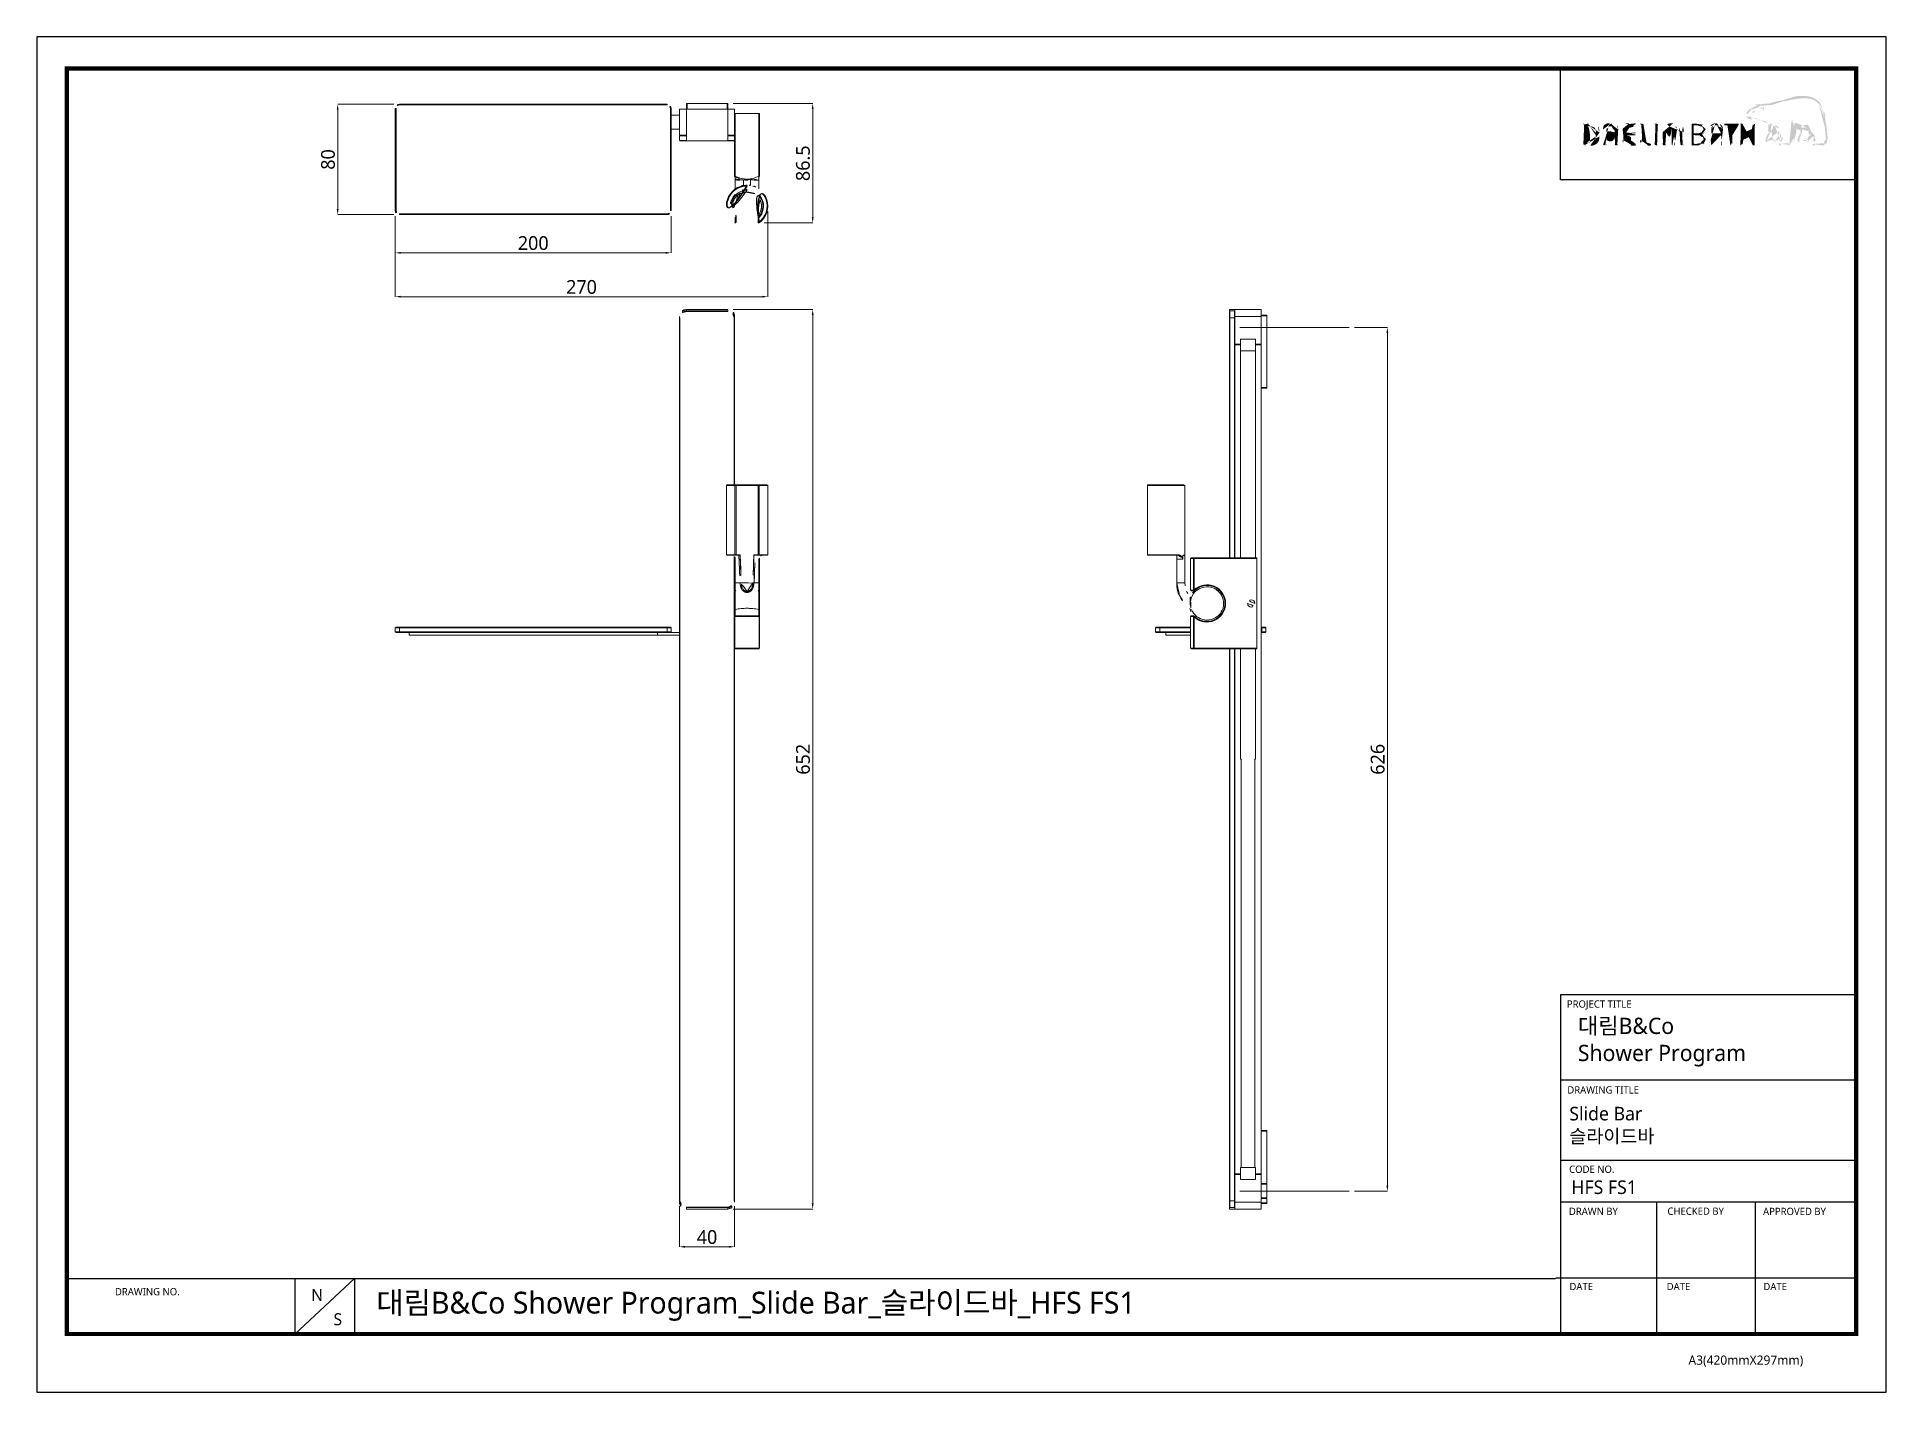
# Model space of a CAD drawing. Extents: x 16296660632 to 16296676586, y -37409619871 to -37409617240.
# Drawn here: x 16296675245 to 16296676586, y -37409618222 to -37409617240 of the extents above; entities outside this region: 1.
import ezdxf

# ---------------------------------------------------------------- set-up
doc = ezdxf.new("R2010")
doc.units = 0
doc.header["$LTSCALE"] = 10
doc.header["$MEASUREMENT"] = 0
doc.header["$PDMODE"] = 3
doc.header["$PDSIZE"] = -10
doc.linetypes.add('CENTER2', pattern=[28.575, 19.05, -3.175, 3.175, -3.175])
doc.layers.get('0').update_dxf_attribs({"linetype": 'CONTINUOUS'})
doc.layers.get('DEFPOINTS').update_dxf_attribs({"linetype": 'CONTINUOUS'})
doc.layers.add('1', color=7, linetype='CONTINUOUS', true_color=0xffffff)
doc.layers.add('Cneter', color=1, linetype='CENTER2', lineweight=13)
doc.layers.add('尺寸线层', color=3, linetype='CONTINUOUS', lineweight=18, true_color=0x00ff00)
doc.styles.add('Daelim Dimension', font='')
doc.styles.get('Daelim Dimension').set_extended_font_data('NanumGothic')
doc.dimstyles.new('DEFAULT', dxfattribs={"dimscale": 2, "dimtxt": 2, "dimasz": 2, "dimexe": 0, "dimexo": 2, "dimgap": 1, "dimtad": 1, "dimdec": 1, "dimzin": 9, "dimdsep": 46, "dimtxsty": 'Daelim Dimension', "dimcen": 0.5, "dimclrd": 252, "dimclre": 252, "dimclrt": 3, "dimadec": 1, "dimazin": 0, "dimtfac": 1, "dimtdec": 1, "dimtix": 1, "dimtmove": 0, "dimatfit": 3, "dimfxl": 1, "dimtolj": 1, "dimtzin": 1, "dimlwd": 9, "dimlwe": 9, "dimarcsym": 0})

msp = doc.modelspace()

# ---------------------------------------------------------------- texts
at = {"color": 5, "ltscale": 40, "style": 'Daelim Dimension'}
for s, height, p in [('PROJECT TITLE', 5.290108, (16296676354.118549, -37409617943.784897)), ('DRAWING TITLE', 5.290108, (16296676354.45772, -37409618006.046654)), ('CODE NO.', 5.290108, (16296676355.78434, -37409618063.543587)), ('DRAWN BY', 5.290108, (16296676355.57688, -37409618094.037033)), ('CHECKED BY', 5.290108, (16296676427.052071, -37409618093.943207)), ('APPROVED BY', 5.290108, (16296676496.371719, -37409618094.114082)), ('DRAWING NO.', 5.290108, (16296675301.48295, -37409618152.308968)), ('DATE', 5.290108, (16296676355.99008, -37409618148.560516)), ('DATE', 5.290108, (16296676426.489531, -37409618148.560516)), ('DATE', 5.290108, (16296676496.614981, -37409618148.560516)), ('A3(420mmX297mm)', 6.67669103, (16296676442.304779, -37409618202.601196))]:
    msp.add_text(s, height=height, dxfattribs=at).set_placement(p)
at = {"attachment_point": 1, "style": 'Daelim Dimension'}
for s, insert, char_height, width in [('대림B&Co \\PShower Program', (16296676362.100121, -37409617951.06897), 11.78445611, 189.40287551), (' Slide Bar\\P 슬라이드바', (16296676352.57029, -37409618015.659767), 9.837828, 165.56058559), ('HFS FS1', (16296676357.387329, -37409618069.020363), 9.837828, 165.56058559), ('N', (16296675443.748899, -37409618147.661407), 8.657131, 12.08196591), ('S', (16296675459.99349, -37409618165.306831), 8.657131, 12.08196591)]:
    msp.add_mtext(s, dxfattribs=dict(at, insert=insert, char_height=char_height, width=width))
at = {"color": 2, "insert": (16296675490.95359, -37409618149.710167), "char_height": 15.810795, "width": 754.66976083, "attachment_point": 1, "style": 'Daelim Dimension'}
msp.add_mtext('{\\fGulim|b0|i0|c129|p50;대림}B&Co Shower Program_Slide Bar_{\\fGulim|b0|i0|c129|p50;슬라이드바}_HFS FS1', dxfattribs=at)

# ---------------------------------------------------------------- blocks, each defined once
blk = doc.blocks.new('*D24')
at = {"layer": 'DEFPOINTS', "color": 0, "transparency": 16777216}
for p in [(16296676196.22588, -37409617450.7336), (16296676223.99601, -37409617450.7336), (16296676196.22588, -37409618076.7336)]:
    blk.add_point(p, dxfattribs=at)
at = {"layer": '尺寸线层', "color": 5, "lineweight": 9, "transparency": 16777216}
for p, q in [((16296676200.22588, -37409617450.7336), (16296676223.99601, -37409617450.7336)), ((16296676223.99601, -37409618072.7336), (16296676223.99601, -37409617454.7336)), ((16296676200.22588, -37409618076.7336), (16296676223.99601, -37409618076.7336))]:
    blk.add_line(p, q, dxfattribs=at)
at = {"layer": '尺寸线层', "color": 5, "transparency": 16777216}
for points in [[(16296676223.32935, -37409617454.7336), (16296676224.66268, -37409617454.7336), (16296676223.99601, -37409617450.7336)], [(16296676223.32935, -37409618072.7336), (16296676224.66268, -37409618072.7336), (16296676223.99601, -37409618076.7336)]]:
    blk.add_solid(points, dxfattribs=at)
at = {"layer": '尺寸线层', "color": 7, "transparency": 16777216, "insert": (16296676216.99602, -37409617763.7336), "char_height": 10, "attachment_point": 5, "rotation": 90, "style": 'Daelim Dimension'}
blk.add_mtext('\\A1;626', dxfattribs=at)
blk = doc.blocks.new('*D25')
at = {"layer": 'DEFPOINTS', "color": 0, "transparency": 16777216}
for p in [(16296675504.763201, -37409617365.963226), (16296675774.76297, -37409617362.67672), (16296675504.763201, -37409617428.399132)]:
    blk.add_point(p, dxfattribs=at)
at = {"layer": '尺寸线层', "color": 5, "lineweight": 9, "transparency": 16777216}
for p, q in [((16296675504.763201, -37409617369.963226), (16296675504.763201, -37409617428.399132)), ((16296675774.76297, -37409617366.67672), (16296675774.76297, -37409617428.399132)), ((16296675770.76297, -37409617428.399132), (16296675508.763201, -37409617428.399132))]:
    blk.add_line(p, q, dxfattribs=at)
at = {"layer": '尺寸线层', "color": 5, "transparency": 16777216}
for points in [[(16296675508.763201, -37409617427.732468), (16296675508.763201, -37409617429.065804), (16296675504.763201, -37409617428.399132)], [(16296675770.76297, -37409617427.732468), (16296675770.76297, -37409617429.065804), (16296675774.76297, -37409617428.399132)]]:
    blk.add_solid(points, dxfattribs=at)
at = {"layer": '尺寸线层', "color": 7, "transparency": 16777216, "insert": (16296675639.763081, -37409617421.399132), "char_height": 10, "attachment_point": 5, "style": 'Daelim Dimension'}
blk.add_mtext('\\A1;270', dxfattribs=at)
blk = doc.blocks.new('*D26')
at = {"layer": 'DEFPOINTS', "color": 0, "transparency": 16777216}
for p in [(16296675745.76297, -37409617288.42672), (16296675807.3553, -37409617288.42672), (16296675768.26297, -37409617374.92406)]:
    blk.add_point(p, dxfattribs=at)
at = {"layer": '尺寸线层', "color": 5, "lineweight": 9, "transparency": 16777216}
for p, q in [((16296675749.76297, -37409617288.42672), (16296675807.3553, -37409617288.42672)), ((16296675807.3553, -37409617370.92406), (16296675807.3553, -37409617292.42672)), ((16296675772.26297, -37409617374.92406), (16296675807.3553, -37409617374.92406))]:
    blk.add_line(p, q, dxfattribs=at)
at = {"layer": '尺寸线层', "color": 5, "transparency": 16777216}
for points in [[(16296675806.68864, -37409617292.42672), (16296675808.02197, -37409617292.42672), (16296675807.3553, -37409617288.42672)], [(16296675806.68864, -37409617370.92406), (16296675808.02197, -37409617370.92406), (16296675807.3553, -37409617374.92406)]]:
    blk.add_solid(points, dxfattribs=at)
at = {"layer": '尺寸线层', "color": 7, "transparency": 16777216, "insert": (16296675800.35531, -37409617331.67538), "char_height": 10, "attachment_point": 5, "rotation": 90, "style": 'Daelim Dimension'}
blk.add_mtext('\\A1;86.5', dxfattribs=at)
blk = doc.blocks.new('*D27')
at = {"layer": 'DEFPOINTS', "color": 0, "transparency": 16777216}
for p in [(16296675710.76297, -37409618083.733467), (16296675750.76297, -37409618083.733597), (16296675710.76297, -37409618117.110077)]:
    blk.add_point(p, dxfattribs=at)
at = {"layer": '尺寸线层', "color": 5, "lineweight": 9, "transparency": 16777216}
for p, q in [((16296675710.76297, -37409618087.733467), (16296675710.76297, -37409618117.110077)), ((16296675750.76297, -37409618087.733597), (16296675750.76297, -37409618117.110077)), ((16296675746.76297, -37409618117.110077), (16296675714.76297, -37409618117.110077))]:
    blk.add_line(p, q, dxfattribs=at)
at = {"layer": '尺寸线层', "color": 5, "transparency": 16777216}
for points in [[(16296675714.76297, -37409618116.443413), (16296675714.76297, -37409618117.776741), (16296675710.76297, -37409618117.110077)], [(16296675746.76297, -37409618116.443413), (16296675746.76297, -37409618117.776741), (16296675750.76297, -37409618117.110077)]]:
    blk.add_solid(points, dxfattribs=at)
at = {"layer": '尺寸线层', "color": 7, "transparency": 16777216, "insert": (16296675730.76297, -37409618110.110077), "char_height": 10, "attachment_point": 5, "style": 'Daelim Dimension'}
blk.add_mtext('\\A1;40', dxfattribs=at)
blk = doc.blocks.new('*D28')
at = {"layer": 'DEFPOINTS', "color": 0, "transparency": 16777216}
for p in [(16296675745.76297, -37409617437.7336), (16296675807.3553, -37409617437.7336), (16296675745.76297, -37409618089.7336)]:
    blk.add_point(p, dxfattribs=at)
at = {"layer": '尺寸线层', "color": 5, "lineweight": 9, "transparency": 16777216}
for p, q in [((16296675749.76297, -37409617437.7336), (16296675807.3553, -37409617437.7336)), ((16296675807.3553, -37409618085.7336), (16296675807.3553, -37409617441.7336)), ((16296675749.76297, -37409618089.7336), (16296675807.3553, -37409618089.7336))]:
    blk.add_line(p, q, dxfattribs=at)
at = {"layer": '尺寸线层', "color": 5, "transparency": 16777216}
for points in [[(16296675806.68864, -37409617441.7336), (16296675808.02197, -37409617441.7336), (16296675807.3553, -37409617437.7336)], [(16296675806.68864, -37409618085.7336), (16296675808.02197, -37409618085.7336), (16296675807.3553, -37409618089.7336)]]:
    blk.add_solid(points, dxfattribs=at)
at = {"layer": '尺寸线层', "color": 7, "transparency": 16777216, "insert": (16296675800.35531, -37409617763.7336), "char_height": 10, "attachment_point": 5, "rotation": 90, "style": 'Daelim Dimension'}
blk.add_mtext('\\A1;652', dxfattribs=at)
blk = doc.blocks.new('*D29')
at = {"layer": 'DEFPOINTS', "color": 0, "transparency": 16777216}
for p in [(16296675504.76297, -37409617365.92672), (16296675704.76297, -37409617365.92672), (16296675504.76297, -37409617396.5965)]:
    blk.add_point(p, dxfattribs=at)
at = {"layer": '尺寸线层', "color": 5, "lineweight": 9, "transparency": 16777216}
for p, q in [((16296675504.76297, -37409617369.92672), (16296675504.76297, -37409617396.5965)), ((16296675704.76297, -37409617369.92672), (16296675704.76297, -37409617396.5965)), ((16296675700.76297, -37409617396.5965), (16296675508.76297, -37409617396.5965))]:
    blk.add_line(p, q, dxfattribs=at)
at = {"layer": '尺寸线层', "color": 5, "transparency": 16777216}
for points in [[(16296675508.76297, -37409617395.92984), (16296675508.76297, -37409617397.26317), (16296675504.76297, -37409617396.5965)], [(16296675700.76297, -37409617395.92984), (16296675700.76297, -37409617397.26317), (16296675704.76297, -37409617396.5965)]]:
    blk.add_solid(points, dxfattribs=at)
at = {"layer": '尺寸线层', "color": 7, "transparency": 16777216, "insert": (16296675604.76297, -37409617389.5965), "char_height": 10, "attachment_point": 5, "style": 'Daelim Dimension'}
blk.add_mtext('\\A1;200', dxfattribs=at)
blk = doc.blocks.new('*D30')
at = {"layer": 'DEFPOINTS', "color": 0, "transparency": 16777216}
for p in [(16296675462.97522, -37409617288.92672), (16296675507.76297, -37409617288.92672), (16296675507.76297, -37409617368.92672)]:
    blk.add_point(p, dxfattribs=at)
at = {"layer": '尺寸线层', "color": 5, "lineweight": 9, "transparency": 16777216}
for p, q in [((16296675503.76297, -37409617288.92672), (16296675462.97522, -37409617288.92672)), ((16296675462.97522, -37409617364.92672), (16296675462.97522, -37409617292.92672)), ((16296675503.76297, -37409617368.92672), (16296675462.97522, -37409617368.92672))]:
    blk.add_line(p, q, dxfattribs=at)
at = {"layer": '尺寸线层', "color": 5, "transparency": 16777216}
for points in [[(16296675462.30855, -37409617292.92672), (16296675463.64189, -37409617292.92672), (16296675462.97522, -37409617288.92672)], [(16296675462.30855, -37409617364.92672), (16296675463.64189, -37409617364.92672), (16296675462.97522, -37409617368.92672)]]:
    blk.add_solid(points, dxfattribs=at)
at = {"layer": '尺寸线层', "color": 7, "transparency": 16777216, "insert": (16296675455.97523, -37409617328.92672), "char_height": 10, "attachment_point": 5, "rotation": 90, "style": 'Daelim Dimension'}
blk.add_mtext('\\A1;80', dxfattribs=at)

# ---------------------------------------------------------------- dimensions: what is measured, and where the dimension line sits
at = {"layer": '尺寸线层', "color": 5}
for base, p1, p2, picture, middle in [((16296675462.97522, -37409617288.92672), (16296675507.76297, -37409617368.92672), (16296675507.76297, -37409617288.92672), '*D30', (16296675455.975229, -37409617328.92672)), ((16296675807.355301, -37409617288.42672), (16296675768.26297, -37409617374.924057), (16296675745.76297, -37409617288.42672), '*D26', (16296675800.35531, -37409617331.675377)), ((16296675807.355301, -37409617437.733597), (16296675745.76297, -37409618089.733597), (16296675745.76297, -37409617437.733597), '*D28', (16296675800.35531, -37409617763.733597)), ((16296676223.99601, -37409617450.733597), (16296676196.22588, -37409618076.733597), (16296676196.22588, -37409617450.733597), '*D24', (16296676216.996019, -37409617763.733597))]:
    dim = msp.add_linear_dim(base=base, p1=p1, p2=p2, angle=90, dimstyle='DEFAULT', override={"dimtxt": 5, "dimclrd": 5, "dimclre": 5, "dimclrt": 7}, dxfattribs=at)
    dim.commit()
    dim.dimension.update_dxf_attribs({"geometry": picture, "text_midpoint": middle})
for base, p1, p2, picture, middle in [((16296675504.76297, -37409617396.596497), (16296675704.76297, -37409617365.92672), (16296675504.76297, -37409617365.92672), '*D29', (16296675604.76297, -37409617389.596497)), ((16296675504.763201, -37409617428.399132), (16296675774.76297, -37409617362.67672), (16296675504.763201, -37409617365.963226), '*D25', (16296675639.763081, -37409617421.399132)), ((16296675710.76297, -37409618117.110077), (16296675750.76297, -37409618083.733597), (16296675710.76297, -37409618083.733467), '*D27', (16296675730.76297, -37409618110.110077))]:
    dim = msp.add_linear_dim(base=base, p1=p1, p2=p2, dimstyle='DEFAULT', override={"dimtxt": 5, "dimclrd": 5, "dimclre": 5, "dimclrt": 7}, dxfattribs=at)
    dim.commit()
    dim.dimension.update_dxf_attribs({"geometry": picture, "text_midpoint": middle})

# ---------------------------------------------------------------- hatches: boundary and pattern name
h = msp.add_hatch(color=5)
edge = h.paths.add_edge_path()
edge.add_spline(control_points=[(16296676537.640631, -37409617287.794647), (16296676532.82666, -37409617282.396851), (16296676525.330139, -37409617282.341682), (16296676519.87923, -37409617283.239998)], knot_values=[4, 4, 4, 4, 5, 5, 5, 5], degree=3, periodic=0)
edge.add_spline(control_points=[(16296676519.87923, -37409617283.239998), (16296676516.563749, -37409617283.789177), (16296676513.350361, -37409617284.887527), (16296676510.25131, -37409617285.936852)], knot_values=[5, 5, 5, 5, 6, 6, 6, 6], degree=3, periodic=0)
edge.add_spline(control_points=[(16296676510.25131, -37409617285.936852), (16296676507.674891, -37409617286.822853), (16296676504.98823, -37409617287.739532), (16296676502.30563, -37409617288.323402)], knot_values=[6, 6, 6, 6, 7, 7, 7, 7], degree=3, periodic=0)
edge.add_spline(control_points=[(16296676502.30563, -37409617288.323402), (16296676500.44784, -37409617288.715378), (16296676498.100071, -37409617288.72554), (16296676496.038099, -37409617288.735802)], knot_values=[7, 7, 7, 7, 8, 8, 8, 8], degree=3, periodic=0)
edge.add_spline(control_points=[(16296676496.038099, -37409617288.735802), (16296676496.038071, -37409617288.735802), (16296676494.065969, -37409617288.76844), (16296676494.065969, -37409617288.76844)], knot_values=[8.00001, 8.00001, 8.00001, 8.00001, 9, 9, 9, 9], degree=3, periodic=0)
edge.add_spline(control_points=[(16296676494.065969, -37409617288.76844), (16296676490.187059, -37409617288.862427), (16296676487.533051, -37409617290.203667), (16296676486.214199, -37409617292.753517)], knot_values=[9, 9, 9, 9, 10, 10, 10, 10], degree=3, periodic=0)
edge.add_spline(control_points=[(16296676486.214199, -37409617292.753517), (16296676486.214199, -37409617292.753517), (16296676486.14889, -37409617292.865807), (16296676486.14889, -37409617292.865807)], knot_values=[10.00001, 10.00001, 10.00001, 10.00001, 11, 11, 11, 11], degree=3, periodic=0)
edge.add_spline(control_points=[(16296676486.14889, -37409617292.865807), (16296676485.932489, -37409617293.235352), (16296676485.646669, -37409617293.557907), (16296676485.307779, -37409617293.872299)], knot_values=[11, 11, 11, 11, 12, 12, 12, 12], degree=3, periodic=0)
edge.add_spline(control_points=[(16296676485.307779, -37409617293.872299), (16296676484.952539, -37409617294.223457), (16296676484.58914, -37409617294.582771), (16296676484.336, -37409617295.042099)], knot_values=[12, 12, 12, 12, 13, 13, 13, 13], degree=3, periodic=0)
edge.add_spline(control_points=[(16296676484.336, -37409617295.042099), (16296676483.83378, -37409617295.913834), (16296676483.788851, -37409617296.797836), (16296676484.209431, -37409617297.604317)], knot_values=[13, 13, 13, 13, 14, 14, 14, 14], degree=3, periodic=0)
edge.add_spline(control_points=[(16296676484.209431, -37409617297.604317), (16296676485.042391, -37409617299.164017), (16296676487.386049, -37409617299.996933), (16296676488.786539, -37409617300.101067), (16296676488.786539, -37409617300.101067), (16296676490.873011, -37409617300.227654), (16296676490.873011, -37409617300.227654)], knot_values=[14, 14, 14, 14, 15, 15, 15, 16, 16, 16, 16], degree=3, periodic=0)
edge.add_spline(control_points=[(16296676490.873011, -37409617300.227654), (16296676493.08606, -37409617300.360382), (16296676495.850281, -37409617300.517517), (16296676497.4876, -37409617300.811523)], knot_values=[16, 16, 16, 16, 17, 17, 17, 17], degree=3, periodic=0)
edge.add_spline(control_points=[(16296676497.4876, -37409617300.811523), (16296676498.52879, -37409617300.997276), (16296676499.52915, -37409617301.319839), (16296676500.460079, -37409617301.742416)], knot_values=[17, 17, 17, 17, 18, 18, 18, 18], degree=3, periodic=0)
edge.add_spline(control_points=[(16296676500.460079, -37409617301.742416), (16296676500.509081, -37409617301.844566), (16296676501.33386, -37409617304.874207), (16296676501.1583, -37409617308.216217)], knot_values=[18, 18, 18, 18, 19, 19, 19, 19], degree=3, periodic=0)
edge.add_spline(control_points=[(16296676501.1583, -37409617308.216217), (16296676501.019461, -37409617311.264221), (16296676499.667959, -37409617312.319656), (16296676498.716619, -37409617313.097542)], knot_values=[19, 19, 19, 19, 20, 20, 20, 20], degree=3, periodic=0)
edge.add_spline(control_points=[(16296676498.716619, -37409617313.097542), (16296676498.704359, -37409617313.111794), (16296676497.76524, -37409617313.838638), (16296676497.703991, -37409617314.745064)], knot_values=[20, 20, 20, 20, 21, 21, 21, 21], degree=3, periodic=0)
edge.add_spline(control_points=[(16296676497.703991, -37409617314.745064), (16296676497.65501, -37409617315.230942), (16296676497.78566, -37409617315.671944), (16296676498.079639, -37409617315.97612)], knot_values=[21, 21, 21, 21, 22, 22, 22, 22], degree=3, periodic=0)
edge.add_spline(control_points=[(16296676498.079639, -37409617315.97612), (16296676498.40221, -37409617316.329262), (16296676498.87993, -37409617316.494621), (16296676499.50872, -37409617316.494621), (16296676499.50872, -37409617316.494621), (16296676503.714279, -37409617316.494621), (16296676503.714279, -37409617316.494621)], knot_values=[22, 22, 22, 22, 23, 23, 23, 24, 24, 24, 24], degree=3, periodic=0)
edge.add_spline(control_points=[(16296676503.714279, -37409617316.494621), (16296676507.164511, -37409617316.494621), (16296676508.626249, -37409617312.46669), (16296676508.989651, -37409617309.653442)], knot_values=[24, 24, 24, 24, 25, 25, 25, 25], degree=3, periodic=0)
edge.add_spline(control_points=[(16296676508.989651, -37409617309.653442), (16296676510.01042, -37409617311.668503), (16296676509.98591, -37409617313.944763), (16296676508.691589, -37409617315.386093)], knot_values=[25, 25, 25, 25, 26, 26, 26, 26], degree=3, periodic=0)
edge.add_spline(control_points=[(16296676508.691589, -37409617315.386093), (16296676508.691549, -37409617315.386093), (16296676507.568741, -37409617316.427277), (16296676507.695311, -37409617317.42556)], knot_values=[26.00001, 26.00001, 26.00001, 26.00001, 27, 27, 27, 27], degree=3, periodic=0)
edge.add_spline(control_points=[(16296676507.695311, -37409617317.42556), (16296676507.80146, -37409617318.479027), (16296676508.675261, -37409617318.89753), (16296676509.38162, -37409617318.89753), (16296676509.38162, -37409617318.89753), (16296676515.379669, -37409617318.89753), (16296676515.379669, -37409617318.89753)], knot_values=[27, 27, 27, 27, 28, 28, 28, 29, 29, 29, 29], degree=3, periodic=0)
edge.add_spline(control_points=[(16296676515.379669, -37409617318.89753), (16296676516.43718, -37409617318.89753), (16296676517.278299, -37409617318.415733), (16296676517.837669, -37409617317.499046)], knot_values=[29, 29, 29, 29, 30, 30, 30, 30], degree=3, periodic=0)
edge.add_spline(control_points=[(16296676517.837669, -37409617317.499046), (16296676520.28754, -37409617313.467056), (16296676520.410021, -37409617309.492157), (16296676519.87923, -37409617306.399193)], knot_values=[30, 30, 30, 30, 31, 31, 31, 31], degree=3, periodic=0)
edge.add_spline(control_points=[(16296676519.87923, -37409617306.399193), (16296676520.60602, -37409617306.546204), (16296676521.830931, -37409617306.770729), (16296676523.321251, -37409617306.932053)], knot_values=[31, 31, 31, 31, 32, 32, 32, 32], degree=3, periodic=0)
edge.add_spline(control_points=[(16296676523.321251, -37409617306.932053), (16296676523.415171, -37409617307.358742), (16296676523.582581, -37409617308.295883), (16296676523.582581, -37409617308.295883)], knot_values=[32, 32, 32, 32, 33, 33, 33, 33], degree=3, periodic=0)
edge.add_spline(control_points=[(16296676523.582581, -37409617308.295883), (16296676523.615219, -37409617308.657173), (16296676523.615219, -37409617308.977707), (16296676523.615219, -37409617309.279892)], knot_values=[33, 33, 33, 33, 34, 34, 34, 34], degree=3, periodic=0)
edge.add_spline(control_points=[(16296676523.615219, -37409617309.279892), (16296676523.615219, -37409617311.605164), (16296676522.58629, -37409617312.609558), (16296676522.00651, -37409617313.177147)], knot_values=[34, 34, 34, 34, 35, 35, 35, 35], degree=3, periodic=0)
edge.add_spline(control_points=[(16296676522.00651, -37409617313.177147), (16296676521.986071, -37409617313.181198), (16296676521.20212, -37409617313.979462), (16296676521.11231, -37409617314.651161)], knot_values=[35, 35, 35, 35, 36, 36, 36, 36], degree=3, periodic=0)
edge.add_spline(control_points=[(16296676521.11231, -37409617314.651161), (16296676521.11231, -37409617314.651161), (16296676520.944929, -37409617315.347321), (16296676521.54513, -37409617315.959747)], knot_values=[36.00001, 36.00001, 36.00001, 36.00001, 37, 37, 37, 37], degree=3, periodic=0)
edge.add_spline(control_points=[(16296676521.54513, -37409617315.959747), (16296676521.87991, -37409617316.308838), (16296676522.414829, -37409617316.494621), (16296676523.12118, -37409617316.494621), (16296676523.12118, -37409617316.494621), (16296676527.77183, -37409617316.494621), (16296676527.77183, -37409617316.494621)], knot_values=[37, 37, 37, 37, 38, 38, 38, 39, 39, 39, 39], degree=3, periodic=0)
edge.add_spline(control_points=[(16296676527.77183, -37409617316.494621), (16296676530.748381, -37409617316.494621), (16296676531.662991, -37409617312.817772), (16296676531.95697, -37409617310.927307)], knot_values=[39, 39, 39, 39, 40, 40, 40, 40], degree=3, periodic=0)
edge.add_spline(control_points=[(16296676531.95697, -37409617310.927307), (16296676532.49185, -37409617311.599022), (16296676533.09207, -37409617312.403374), (16296676533.455469, -37409617313.177147)], knot_values=[40, 40, 40, 40, 41, 41, 41, 41], degree=3, periodic=0)
edge.add_spline(control_points=[(16296676533.455469, -37409617313.177147), (16296676533.700451, -37409617313.699677), (16296676533.74128, -37409617314.283684), (16296676533.553471, -37409617314.83284)], knot_values=[41, 41, 41, 41, 42, 42, 42, 42], degree=3, periodic=0)
edge.add_spline(control_points=[(16296676533.553471, -37409617314.83284), (16296676533.25131, -37409617315.818863), (16296676532.00189, -37409617316.525291), (16296676532.25914, -37409617317.709358)], knot_values=[42, 42, 42, 42, 43, 43, 43, 43], degree=3, periodic=0)
edge.add_spline(control_points=[(16296676532.25914, -37409617317.709358), (16296676532.475531, -37409617318.621948), (16296676533.239059, -37409617318.89753), (16296676534.031179, -37409617318.89753), (16296676534.031179, -37409617318.89753), (16296676540.00066, -37409617318.89753), (16296676540.00066, -37409617318.89753)], knot_values=[43, 43, 43, 43, 44, 44, 44, 45, 45, 45, 45], degree=3, periodic=0)
edge.add_spline(control_points=[(16296676540.00066, -37409617318.89753), (16296676540.04966, -37409617318.89753), (16296676541.24597, -37409617318.911827), (16296676542.201429, -37409617317.89106)], knot_values=[45, 45, 45, 45, 46, 46, 46, 46], degree=3, periodic=0)
edge.add_spline(control_points=[(16296676542.201429, -37409617317.89106), (16296676543.099701, -37409617316.9254), (16296676543.44268, -37409617315.490196), (16296676543.238529, -37409617313.489479)], knot_values=[46, 46, 46, 46, 47, 47, 47, 47], degree=3, periodic=0)
edge.add_spline(control_points=[(16296676543.238529, -37409617313.489479), (16296676543.238529, -37409617313.489479), (16296676542.33617, -37409617305.676483), (16296676542.33617, -37409617305.676483)], knot_values=[0, 0, 0, 0, 1, 1, 1, 1], degree=3, periodic=0)
edge.add_spline(control_points=[(16296676542.33617, -37409617305.676483), (16296676542.00544, -37409617303.408371), (16296676541.95236, -37409617302.1875), (16296676541.895189, -37409617300.982986), (16296676541.895189, -37409617300.982986), (16296676541.678801, -37409617297.90023), (16296676541.678801, -37409617297.90023)], knot_values=[1, 1, 1, 1, 2, 2, 2, 3, 3, 3, 3], degree=3, periodic=0)
edge.add_spline(control_points=[(16296676541.678801, -37409617297.90023), (16296676541.22555, -37409617293.690651), (16296676539.857731, -37409617290.287376), (16296676537.640631, -37409617287.794647)], knot_values=[3, 3, 3, 3, 4, 4, 4, 4], degree=3, periodic=0)
edge = h.paths.add_edge_path(flags=16)
edge.add_spline(control_points=[(16296676502.55064, -37409617289.436081), (16296676505.310789, -37409617288.84201), (16296676508.01786, -37409617287.915062), (16296676510.62697, -37409617287.025047)], knot_values=[31, 31, 31, 31, 32, 32, 32, 32], degree=3, periodic=0)
edge.add_spline(control_points=[(16296676510.62697, -37409617287.025047), (16296676513.67293, -37409617285.979736), (16296676516.8414, -37409617284.901787), (16296676520.075211, -37409617284.358719)], knot_values=[32, 32, 32, 32, 33, 33, 33, 33], degree=3, periodic=0)
edge.add_spline(control_points=[(16296676520.075211, -37409617284.358719), (16296676525.24029, -37409617283.50943), (16296676532.32037, -37409617283.558441), (16296676536.76684, -37409617288.554077)], knot_values=[33, 33, 33, 33, 34, 34, 34, 34], degree=3, periodic=0)
edge.add_spline(control_points=[(16296676536.76684, -37409617288.554077), (16296676538.82881, -37409617290.867142), (16296676540.10272, -37409617294.056038), (16296676540.53145, -37409617298.02079), (16296676540.53145, -37409617298.02079), (16296676540.747841, -37409617301.038116), (16296676540.747841, -37409617301.038116)], knot_values=[34, 34, 34, 34, 35, 35, 35, 36, 36, 36, 36], degree=3, periodic=0)
edge.add_spline(control_points=[(16296676540.747841, -37409617301.038116), (16296676540.805, -37409617302.256897), (16296676540.87443, -37409617303.516518), (16296676541.197001, -37409617305.829712), (16296676541.197001, -37409617305.829712), (16296676542.091169, -37409617313.618134), (16296676542.091169, -37409617313.618134)], knot_values=[36, 36, 36, 36, 37, 37, 37, 38, 38, 38, 38], degree=3, periodic=0)
edge.add_spline(control_points=[(16296676542.091169, -37409617313.618134), (16296676542.24634, -37409617315.235031), (16296676541.993191, -37409617316.392593), (16296676541.37665, -37409617317.092812)], knot_values=[38, 38, 38, 38, 39, 39, 39, 39], degree=3, periodic=0)
edge.add_spline(control_points=[(16296676541.37665, -37409617317.092812), (16296676540.7887, -37409617317.750153), (16296676540.04966, -37409617317.758362), (16296676540.00066, -37409617317.758362), (16296676540.00066, -37409617317.758362), (16296676534.13324, -37409617317.758362), (16296676534.13324, -37409617317.758362)], knot_values=[0, 0, 0, 0, 1, 1, 1, 2, 2, 2, 2], degree=3, periodic=0)
edge.add_spline(control_points=[(16296676534.13324, -37409617317.758362), (16296676533.769859, -37409617317.758362), (16296676533.49222, -37409617317.60321), (16296676533.49222, -37409617317.18261)], knot_values=[2, 2, 2, 2, 3, 3, 3, 3], degree=3, periodic=0)
edge.add_spline(control_points=[(16296676533.49222, -37409617317.18261), (16296676533.49222, -37409617316.5681), (16296676534.276171, -37409617316.063904), (16296676534.57424, -37409617315.273758)], knot_values=[3, 3, 3, 3, 4, 4, 4, 4], degree=3, periodic=0)
edge.add_spline(control_points=[(16296676534.57424, -37409617315.273758), (16296676534.904961, -37409617314.426567), (16296676534.86821, -37409617313.503738), (16296676534.492571, -37409617312.68309)], knot_values=[4, 4, 4, 4, 5, 5, 5, 5], degree=3, periodic=0)
edge.add_spline(control_points=[(16296676534.492571, -37409617312.68309), (16296676533.790291, -37409617311.211143), (16296676532.749081, -37409617310.045403), (16296676531.74873, -37409617308.91848)], knot_values=[5, 5, 5, 5, 6, 6, 6, 6], degree=3, periodic=0)
edge.add_spline(control_points=[(16296676531.74873, -37409617308.91848), (16296676530.319651, -37409617307.319977), (16296676528.796671, -37409617305.784683), (16296676528.698681, -37409617303.585983)], knot_values=[6, 6, 6, 6, 7, 7, 7, 7], degree=3, periodic=0)
edge.add_spline(control_points=[(16296676528.698681, -37409617303.585983), (16296676528.670099, -37409617303.271606), (16296676528.535351, -37409617302.963257), (16296676528.21279, -37409617302.973557)], knot_values=[7, 7, 7, 7, 8, 8, 8, 8], degree=3, periodic=0)
edge.add_spline(control_points=[(16296676528.21279, -37409617302.973557), (16296676527.906561, -37409617302.987793), (16296676527.69017, -37409617303.271606), (16296676527.7024, -37409617303.677856)], knot_values=[8, 8, 8, 8, 9, 9, 9, 9], degree=3, periodic=0)
edge.add_spline(control_points=[(16296676527.7024, -37409617303.677856), (16296676527.77183, -37409617304.516899), (16296676527.9923, -37409617305.280434), (16296676528.278111, -37409617305.972504)], knot_values=[9, 9, 9, 9, 10, 10, 10, 10], degree=3, periodic=0)
edge.add_spline(control_points=[(16296676528.278111, -37409617305.972504), (16296676524.415529, -37409617306.139923), (16296676520.5366, -37409617305.374359), (16296676519.605659, -37409617305.18248)], knot_values=[10, 10, 10, 10, 11, 11, 11, 11], degree=3, periodic=0)
edge.add_spline(control_points=[(16296676519.605659, -37409617305.18248), (16296676518.92786, -37409617302.414093), (16296676517.813169, -37409617300.623703), (16296676517.80094, -37409617300.584938)], knot_values=[11, 11, 11, 11, 12, 12, 12, 12], degree=3, periodic=0)
edge.add_spline(control_points=[(16296676517.80094, -37409617300.584938), (16296676517.62536, -37409617300.305237), (16296676517.33136, -37409617300.213387), (16296676517.114981, -37409617300.346039)], knot_values=[12, 12, 12, 12, 13, 13, 13, 13], degree=3, periodic=0)
edge.add_spline(control_points=[(16296676517.114981, -37409617300.346039), (16296676516.88632, -37409617300.482826), (16296676516.8414, -37409617300.811523), (16296676517.00882, -37409617301.081017)], knot_values=[13, 13, 13, 13, 14, 14, 14, 14], degree=3, periodic=0)
edge.add_spline(control_points=[(16296676517.00882, -37409617301.081017), (16296676517.05372, -37409617301.160606), (16296676521.65127, -37409617308.977707), (16296676516.85774, -37409617316.92131)], knot_values=[14, 14, 14, 14, 15, 15, 15, 15], degree=3, periodic=0)
edge.add_spline(control_points=[(16296676516.85774, -37409617316.92131), (16296676516.51886, -37409617317.490891), (16296676516.037041, -37409617317.758362), (16296676515.379669, -37409617317.758362), (16296676515.379669, -37409617317.758362), (16296676509.4102, -37409617317.758362), (16296676509.4102, -37409617317.758362)], knot_values=[15, 15, 15, 15, 16, 16, 16, 17, 17, 17, 17], degree=3, periodic=0)
edge.add_spline(control_points=[(16296676509.4102, -37409617317.758362), (16296676509.165239, -37409617317.758362), (16296676508.801809, -37409617317.582787), (16296676508.801809, -37409617317.180603)], knot_values=[17, 17, 17, 17, 18, 18, 18, 18], degree=3, periodic=0)
edge.add_spline(control_points=[(16296676508.801809, -37409617317.180603), (16296676508.801809, -37409617316.76413), (16296676509.377529, -37409617316.151604), (16296676509.377529, -37409617316.151604)], knot_values=[18, 18, 18, 18, 19, 19, 19, 19], degree=3, periodic=0)
edge.add_spline(control_points=[(16296676509.377529, -37409617316.151604), (16296676511.774309, -37409617313.467056), (16296676510.565701, -37409617309.289993), (16296676508.250601, -37409617306.52578)], knot_values=[19, 19, 19, 19, 20, 20, 20, 20], degree=3, periodic=0)
edge.add_spline(control_points=[(16296676508.250601, -37409617306.52578), (16296676506.009001, -37409617303.859528), (16296676502.35463, -37409617300.507294), (16296676497.68359, -37409617299.674438)], knot_values=[20, 20, 20, 20, 21, 21, 21, 21], degree=3, periodic=0)
edge.add_spline(control_points=[(16296676497.68359, -37409617299.674438), (16296676495.997271, -37409617299.380386), (16296676493.18811, -37409617299.212936), (16296676490.930161, -37409617299.086403), (16296676490.930161, -37409617299.086403), (16296676488.87229, -37409617298.968018), (16296676488.87229, -37409617298.968018)], knot_values=[21, 21, 21, 21, 22, 22, 22, 23, 23, 23, 23], degree=3, periodic=0)
edge.add_spline(control_points=[(16296676488.87229, -37409617298.968018), (16296676487.72497, -37409617298.876167), (16296676485.83449, -37409617298.177994), (16296676485.23427, -37409617297.075432)], knot_values=[23, 23, 23, 23, 24, 24, 24, 24], degree=3, periodic=0)
edge.add_spline(control_points=[(16296676485.23427, -37409617297.075432), (16296676484.981119, -37409617296.616127), (16296676485.01379, -37409617296.134377), (16296676485.34454, -37409617295.619926)], knot_values=[24, 24, 24, 24, 25, 25, 25, 25], degree=3, periodic=0)
edge.add_spline(control_points=[(16296676485.34454, -37409617295.619926), (16296676485.53233, -37409617295.280983), (16296676485.83449, -37409617294.982933), (16296676486.136629, -37409617294.680763)], knot_values=[25, 25, 25, 25, 26, 26, 26, 26], degree=3, periodic=0)
edge.add_spline(control_points=[(16296676486.136629, -37409617294.680763), (16296676486.491871, -37409617294.307137), (16296676486.855249, -37409617293.935631), (16296676487.149229, -37409617293.431328)], knot_values=[26, 26, 26, 26, 27, 27, 27, 27], degree=3, periodic=0)
edge.add_spline(control_points=[(16296676487.149229, -37409617293.431328), (16296676487.149229, -37409617293.431328), (16296676487.23905, -37409617293.278252), (16296676487.23905, -37409617293.278252)], knot_values=[27.00001, 27.00001, 27.00001, 27.00001, 28, 28, 28, 28], degree=3, periodic=0)
edge.add_spline(control_points=[(16296676487.23905, -37409617293.278252), (16296676488.374161, -37409617291.122353), (16296676490.65661, -37409617289.999496), (16296676494.106791, -37409617289.905602)], knot_values=[28, 28, 28, 28, 29, 29, 29, 29], degree=3, periodic=0)
edge.add_spline(control_points=[(16296676494.106791, -37409617289.905602), (16296676494.10684, -37409617289.905602), (16296676496.038099, -37409617289.885208), (16296676496.038099, -37409617289.885208)], knot_values=[29.00001, 29.00001, 29.00001, 29.00001, 30, 30, 30, 30], degree=3, periodic=0)
edge.add_spline(control_points=[(16296676496.038099, -37409617289.885208), (16296676498.14496, -37409617289.870827), (16296676500.570299, -37409617289.862747), (16296676502.55064, -37409617289.436081)], knot_values=[30, 30, 30, 30, 31, 31, 31, 31], degree=3, periodic=0)
edge = h.paths.add_edge_path(flags=0)
edge.add_spline(control_points=[(16296676496.87105, -37409617291.048851), (16296676497.267099, -37409617291.351051), (16296676497.52844, -37409617291.791946), (16296676497.45904, -37409617292.326927)], knot_values=[8, 8, 8, 8, 9, 9, 9, 9], degree=3, periodic=0)
edge.add_spline(control_points=[(16296676497.45904, -37409617292.326927), (16296676497.38143, -37409617293.096519), (16296676496.715891, -37409617293.921303), (16296676496.213699, -37409617294.1744)], knot_values=[7, 7, 7, 7, 8, 8, 8, 8], degree=3, periodic=0)
edge.add_spline(control_points=[(16296676496.213699, -37409617294.1744), (16296676496.038099, -37409617294.243858), (16296676495.81352, -37409617294.203041), (16296676495.744129, -37409617294.03157)], knot_values=[6, 6, 6, 6, 7, 7, 7, 7], degree=3, periodic=0)
edge.add_spline(control_points=[(16296676495.744129, -37409617294.03157), (16296676495.658381, -37409617293.860107), (16296676495.764549, -37409617293.645691), (16296676495.93195, -37409617293.543587)], knot_values=[5, 5, 5, 5, 6, 6, 6, 6], degree=3, periodic=0)
edge.add_spline(control_points=[(16296676495.93195, -37409617293.543587), (16296676496.213699, -37409617293.372147), (16296676496.63423, -37409617292.816833), (16296676496.683241, -37409617292.341164)], knot_values=[4, 4, 4, 4, 5, 5, 5, 5], degree=3, periodic=0)
edge.add_spline(control_points=[(16296676496.683241, -37409617292.341164), (16296676496.715891, -37409617292.053307), (16296676496.63423, -37409617291.822594), (16296676496.401489, -37409617291.659317)], knot_values=[3, 3, 3, 3, 4, 4, 4, 4], degree=3, periodic=0)
edge.add_spline(control_points=[(16296676496.401489, -37409617291.659317), (16296676495.78496, -37409617291.224457), (16296676495.066339, -37409617292.075691), (16296676494.992849, -37409617292.137016)], knot_values=[2, 2, 2, 2, 3, 3, 3, 3], degree=3, periodic=0)
edge.add_spline(control_points=[(16296676494.992849, -37409617292.137016), (16296676494.8622, -37409617292.283974), (16296676494.63759, -37409617292.320717), (16296676494.51103, -37409617292.200287)], knot_values=[1, 1, 1, 1, 2, 2, 2, 2], degree=3, periodic=0)
edge.add_spline(control_points=[(16296676494.51103, -37409617292.200287), (16296676494.351789, -37409617292.075691), (16296676494.380381, -37409617291.843048), (16296676494.51103, -37409617291.689934)], knot_values=[0, 0, 0, 0, 1, 1, 1, 1], degree=3, periodic=0)
edge.add_spline(control_points=[(16296676494.51103, -37409617291.689934), (16296676494.89076, -37409617291.277527), (16296676495.93195, -37409617290.401672), (16296676496.87105, -37409617291.048851)], knot_values=[9, 9, 9, 9, 10, 10, 10, 10], degree=3, periodic=0)
edge = h.paths.add_edge_path(flags=16)
edge.add_spline(control_points=[(16296676502.236231, -37409617308.269287), (16296676502.35463, -37409617305.854111), (16296676501.99942, -37409617303.639076), (16296676501.734011, -37409617302.414093), (16296676501.734011, -37409617302.414093), (16296676505.486361, -37409617304.559776), (16296676508.22611, -37409617308.412117)], knot_values=[5, 5, 5, 5, 6, 6, 6, 7, 7, 7, 7], degree=3, periodic=0)
edge.add_spline(control_points=[(16296676508.22611, -37409617308.412117), (16296676508.01786, -37409617310.045403), (16296676507.103239, -37409617315.420822), (16296676503.714279, -37409617315.420822), (16296676503.714279, -37409617315.420822), (16296676499.50872, -37409617315.420822), (16296676499.50872, -37409617315.420822)], knot_values=[0, 0, 0, 0, 1, 1, 1, 2, 2, 2, 2], degree=3, periodic=0)
edge.add_spline(control_points=[(16296676499.50872, -37409617315.420822), (16296676499.18615, -37409617315.420822), (16296676498.830919, -37409617315.161537), (16296676498.830919, -37409617314.759323)], knot_values=[2, 2, 2, 2, 3, 3, 3, 3], degree=3, periodic=0)
edge.add_spline(control_points=[(16296676498.830919, -37409617314.759323), (16296676498.830919, -37409617314.353027), (16296676499.353559, -37409617313.946747), (16296676499.402571, -37409617313.930496)], knot_values=[3, 3, 3, 3, 4, 4, 4, 4], degree=3, periodic=0)
edge.add_spline(control_points=[(16296676499.402571, -37409617313.930496), (16296676500.460079, -37409617313.089333), (16296676502.06064, -37409617311.795029), (16296676502.236231, -37409617308.269287)], knot_values=[4, 4, 4, 4, 5, 5, 5, 5], degree=3, periodic=0)
edge = h.paths.add_edge_path(flags=0)
edge.add_spline(control_points=[(16296676490.423889, -37409617293.935631), (16296676490.423889, -37409617293.935631), (16296676490.558611, -37409617293.998909), (16296676490.362619, -37409617294.229553)], knot_values=[1.00001, 1.00001, 1.00001, 1.00001, 2, 2, 2, 2], degree=3, periodic=0)
edge.add_spline(control_points=[(16296676490.362619, -37409617294.229553), (16296676489.856319, -37409617294.940048), (16296676489.34186, -37409617295.097313), (16296676489.341829, -37409617295.097313)], knot_values=[2, 2, 2, 2, 2.99999, 2.99999, 2.99999, 2.99999], degree=3, periodic=0)
edge.add_spline(control_points=[(16296676489.341829, -37409617295.097313), (16296676489.341829, -37409617295.097313), (16296676488.96212, -37409617295.232033), (16296676488.745729, -37409617294.974739)], knot_values=[3.00001, 3.00001, 3.00001, 3.00001, 4, 4, 4, 4], degree=3, periodic=0)
edge.add_spline(control_points=[(16296676488.745729, -37409617294.974739), (16296676488.31699, -37409617294.468483), (16296676488.29249, -37409617294.180603), (16296676488.29249, -37409617294.180603), (16296676488.29249, -37409617294.180603), (16296676488.25576, -37409617293.964127), (16296676488.472151, -37409617293.915176)], knot_values=[4, 4, 4, 4, 5, 5, 5, 6, 6, 6, 6], degree=3, periodic=0)
edge.add_spline(control_points=[(16296676490.423889, -37409617293.935631), (16296676489.34186, -37409617293.517052), (16296676488.472179, -37409617293.915123), (16296676488.472151, -37409617293.915176)], knot_values=[0.00001, 0.00001, 0.00001, 0.00001, 1, 1, 1, 1], degree=3, periodic=0)
edge = h.paths.add_edge_path(flags=16)
edge.add_spline(control_points=[(16296676524.47677, -37409617307.021843), (16296676525.791519, -37409617307.11982), (16296676527.437, -37409617307.179047), (16296676528.84976, -37409617307.09333)], knot_values=[6, 6, 6, 6, 7, 7, 7, 7], degree=3, periodic=0)
edge.add_spline(control_points=[(16296676528.84976, -37409617307.09333), (16296676529.38871, -37409617307.938538), (16296676530.287001, -37409617309.00013), (16296676530.97703, -37409617309.796379)], knot_values=[7, 7, 7, 7, 8, 8, 8, 8], degree=3, periodic=0)
edge.add_spline(control_points=[(16296676530.97703, -37409617309.796379), (16296676530.96479, -37409617309.863693), (16296676530.601391, -37409617315.420822), (16296676527.77183, -37409617315.420822)], knot_values=[9, 9, 9, 9, 10, 10, 10, 10], degree=3, periodic=0)
edge.add_spline(control_points=[(16296676527.77183, -37409617315.420822), (16296676527.77183, -37409617315.420822), (16296676522.98645, -37409617315.420822), (16296676522.98645, -37409617315.420822)], knot_values=[0, 0, 0, 0, 1, 1, 1, 1], degree=3, periodic=0)
edge.add_spline(control_points=[(16296676522.98645, -37409617315.420822), (16296676522.61079, -37409617315.420822), (16296676522.329069, -37409617315.128777), (16296676522.329069, -37409617314.759323)], knot_values=[1, 1, 1, 1, 2, 2, 2, 2], degree=3, periodic=0)
edge.add_spline(control_points=[(16296676522.329069, -37409617314.759323), (16296676522.329069, -37409617314.402046), (16296676522.72921, -37409617313.965187), (16296676522.757799, -37409617313.946747)], knot_values=[2, 2, 2, 2, 3, 3, 3, 3], degree=3, periodic=0)
edge.add_spline(control_points=[(16296676522.757799, -37409617313.946747), (16296676523.741819, -37409617313.001534), (16296676524.72991, -37409617311.711327), (16296676524.72991, -37409617309.300247)], knot_values=[3, 3, 3, 3, 4, 4, 4, 4], degree=3, periodic=0)
edge.add_spline(control_points=[(16296676524.72991, -37409617309.300247), (16296676524.72991, -37409617308.953163), (16296676524.709511, -37409617308.575493), (16296676524.6605, -37409617308.18354)], knot_values=[4, 4, 4, 4, 5, 5, 5, 5], degree=3, periodic=0)
edge.add_spline(control_points=[(16296676524.6605, -37409617308.18354), (16296676524.6605, -37409617308.18354), (16296676524.53393, -37409617307.485329), (16296676524.47677, -37409617307.021843)], knot_values=[5.00001, 5.00001, 5.00001, 5.00001, 6, 6, 6, 6], degree=3, periodic=0)
h = msp.add_hatch(color=5)
edge = h.paths.add_edge_path()
edge.add_spline(control_points=[(16296676377.80534, -37409617309.377861), (16296676377.80534, -37409617304.968086), (16296676375.45348, -37409617302.628517), (16296676371.00293, -37409617302.628517)], knot_values=[7, 7, 7, 7, 8, 8, 8, 8], degree=3, periodic=0)
edge.add_spline(control_points=[(16296676371.00293, -37409617302.628517), (16296676369.372749, -37409617302.628517), (16296676367.307739, -37409617302.726471), (16296676366.636061, -37409617302.838783)], knot_values=[0, 0, 0, 0, 1, 1, 1, 1], degree=3, periodic=0)
edge.add_spline(control_points=[(16296676366.636061, -37409617302.838783), (16296676366.216539, -37409617302.912247), (16296676365.94294, -37409617303.222603), (16296676365.94294, -37409617303.643089), (16296676365.94294, -37409617303.643089), (16296676365.94294, -37409617317.925682), (16296676365.94294, -37409617317.925682)], knot_values=[1, 1, 1, 1, 2, 2, 2, 3, 3, 3, 3], degree=3, periodic=0)
edge.add_spline(control_points=[(16296676365.94294, -37409617317.925682), (16296676365.94294, -37409617318.370773), (16296676366.216539, -37409617318.666779), (16296676366.66361, -37409617318.764793)], knot_values=[3, 3, 3, 3, 4, 4, 4, 4], degree=3, periodic=0)
edge.add_spline(control_points=[(16296676366.66361, -37409617318.764793), (16296676367.307739, -37409617318.848534), (16296676369.358459, -37409617318.95472), (16296676371.00293, -37409617318.95472)], knot_values=[4, 4, 4, 4, 5, 5, 5, 5], degree=3, periodic=0)
edge.add_spline(control_points=[(16296676371.00293, -37409617318.95472), (16296676375.45348, -37409617318.95472), (16296676377.80534, -37409617316.617126), (16296676377.80534, -37409617312.197212), (16296676377.80534, -37409617312.197212), (16296676377.80534, -37409617309.377861), (16296676377.80534, -37409617309.377861)], knot_values=[5, 5, 5, 5, 6, 6, 6, 7, 7, 7, 7], degree=3, periodic=0)
edge = h.paths.add_edge_path(flags=16)
edge.add_spline(control_points=[(16296676370.988609, -37409617304.831337), (16296676373.956011, -37409617304.831337), (16296676375.278919, -37409617306.241997), (16296676375.278919, -37409617309.377861), (16296676375.278919, -37409617309.377861), (16296676375.278919, -37409617310.082642), (16296676375.278919, -37409617310.787537)], knot_values=[4, 4, 4, 4, 5, 5, 5, 5.5, 5.5, 5.5, 5.5], degree=3, periodic=0)
edge.add_spline(control_points=[(16296676375.278919, -37409617310.787537), (16296676375.278919, -37409617311.492317), (16296676375.278919, -37409617312.197212), (16296676375.278919, -37409617312.197212)], knot_values=[5.5, 5.5, 5.5, 5.5, 6, 6, 6, 6], degree=3, periodic=0)
edge.add_spline(control_points=[(16296676375.278919, -37409617312.197212), (16296676375.278919, -37409617315.259537), (16296676373.872311, -37409617316.753937), (16296676371.00293, -37409617316.753937)], knot_values=[0, 0, 0, 0, 1, 1, 1, 1], degree=3, periodic=0)
edge.add_spline(control_points=[(16296676371.00293, -37409617316.753937), (16296676371.00288, -37409617316.753937), (16296676369.02976, -37409617316.721237), (16296676368.518339, -37409617316.700844), (16296676368.518339, -37409617316.700844), (16296676368.518339, -37409617304.951767), (16296676368.518339, -37409617304.951767)], knot_values=[1.00001, 1.00001, 1.00001, 1.00001, 2, 2, 2, 3, 3, 3, 3], degree=3, periodic=0)
edge.add_spline(control_points=[(16296676368.518339, -37409617304.951767), (16296676369.547291, -37409617304.843521), (16296676370.988609, -37409617304.831337), (16296676370.988609, -37409617304.831337)], knot_values=[3, 3, 3, 3, 4, 4, 4, 4], degree=3, periodic=0)
h = msp.add_hatch(color=5)
edge = h.paths.add_edge_path()
edge.add_spline(control_points=[(16296676391.36013, -37409617307.228081), (16296676391.36013, -37409617304.047379), (16296676389.827959, -37409617302.628517), (16296676386.419609, -37409617302.628517)], knot_values=[13, 13, 13, 13, 14, 14, 14, 14], degree=3, periodic=0)
edge.add_spline(control_points=[(16296676386.419609, -37409617302.628517), (16296676386.41958, -37409617302.628517), (16296676385.17429, -37409617302.628517), (16296676385.17429, -37409617302.628517)], knot_values=[0.00001, 0.00001, 0.00001, 0.00001, 1, 1, 1, 1], degree=3, periodic=0)
edge.add_spline(control_points=[(16296676385.17429, -37409617302.628517), (16296676381.76593, -37409617302.628517), (16296676380.261299, -37409617304.047379), (16296676380.261299, -37409617307.228081), (16296676380.261299, -37409617307.228081), (16296676380.261299, -37409617318.113586), (16296676380.261299, -37409617318.113586)], knot_values=[1, 1, 1, 1, 2, 2, 2, 3, 3, 3, 3], degree=3, periodic=0)
edge.add_spline(control_points=[(16296676380.261299, -37409617318.113586), (16296676380.261299, -37409617318.495354), (16296676380.55529, -37409617318.807693), (16296676380.94013, -37409617318.807693)], knot_values=[3, 3, 3, 3, 4, 4, 4, 4], degree=3, periodic=0)
edge.add_spline(control_points=[(16296676380.94013, -37409617318.807693), (16296676380.94013, -37409617318.807693), (16296676382.12933, -37409617318.807693), (16296676382.12933, -37409617318.807693)], knot_values=[4.00001, 4.00001, 4.00001, 4.00001, 5, 5, 5, 5], degree=3, periodic=0)
edge.add_spline(control_points=[(16296676382.12933, -37409617318.807693), (16296676382.528431, -37409617318.807693), (16296676382.80813, -37409617318.436127), (16296676382.80813, -37409617318.113586), (16296676382.80813, -37409617318.113586), (16296676382.80813, -37409617316.547203), (16296676382.80813, -37409617314.948936)], knot_values=[5, 5, 5, 5, 6, 6, 6, 6.5, 6.5, 6.5, 6.5], degree=3, periodic=0)
edge.add_spline(control_points=[(16296676382.80813, -37409617314.948936), (16296676382.80813, -37409617313.350647), (16296676382.80813, -37409617311.720512), (16296676382.80813, -37409617311.592934), (16296676382.80813, -37409617311.592934), (16296676388.8123, -37409617311.592934), (16296676388.8123, -37409617311.592934)], knot_values=[6.5, 6.5, 6.5, 6.5, 7, 7, 7, 8, 8, 8, 8], degree=3, periodic=0)
edge.add_spline(control_points=[(16296676388.8123, -37409617311.592934), (16296676388.8123, -37409617311.848007), (16296676388.8123, -37409617318.113586), (16296676388.8123, -37409617318.113586)], knot_values=[8, 8, 8, 8, 9, 9, 9, 9], degree=3, periodic=0)
edge.add_spline(control_points=[(16296676388.8123, -37409617318.113586), (16296676388.8123, -37409617318.509621), (16296676389.120581, -37409617318.807693), (16296676389.485001, -37409617318.807693)], knot_values=[9, 9, 9, 9, 10, 10, 10, 10], degree=3, periodic=0)
edge.add_spline(control_points=[(16296676389.485001, -37409617318.807693), (16296676389.48501, -37409617318.807693), (16296676390.681339, -37409617318.807693), (16296676390.681339, -37409617318.807693)], knot_values=[10.00001, 10.00001, 10.00001, 10.00001, 11, 11, 11, 11], degree=3, periodic=0)
edge.add_spline(control_points=[(16296676390.681339, -37409617318.807693), (16296676391.08046, -37409617318.807693), (16296676391.36013, -37409617318.421822), (16296676391.36013, -37409617318.113586), (16296676391.36013, -37409617318.113586), (16296676391.36013, -37409617307.228081), (16296676391.36013, -37409617307.228081)], knot_values=[11, 11, 11, 11, 12, 12, 12, 13, 13, 13, 13], degree=3, periodic=0)
edge = h.paths.add_edge_path(flags=16)
edge.add_spline(control_points=[(16296676382.80813, -37409617307.228081), (16296676382.80813, -37409617305.211037), (16296676383.382839, -37409617304.878288), (16296676385.17429, -37409617304.878288)], knot_values=[2, 2, 2, 2, 3, 3, 3, 3], degree=3, periodic=0)
edge.add_spline(control_points=[(16296676385.17429, -37409617304.878288), (16296676385.174299, -37409617304.878288), (16296676386.419609, -37409617304.878288), (16296676386.419609, -37409617304.878288)], knot_values=[3.00001, 3.00001, 3.00001, 3.00001, 4, 4, 4, 4], degree=3, periodic=0)
edge.add_spline(control_points=[(16296676386.419609, -37409617304.878288), (16296676388.218229, -37409617304.878288), (16296676388.8123, -37409617305.211037), (16296676388.8123, -37409617307.228081)], knot_values=[4, 4, 4, 4, 5, 5, 5, 5], degree=3, periodic=0)
edge.add_spline(control_points=[(16296676388.8123, -37409617307.228081), (16296676388.8123, -37409617307.228127), (16296676388.8123, -37409617309.163483), (16296676388.8123, -37409617309.353279)], knot_values=[5.00001, 5.00001, 5.00001, 5.00001, 6, 6, 6, 6], degree=3, periodic=0)
edge.add_spline(control_points=[(16296676388.8123, -37409617309.353279), (16296676388.8123, -37409617309.353279), (16296676382.80813, -37409617309.353279), (16296676382.80813, -37409617309.353279)], knot_values=[0, 0, 0, 0, 1, 1, 1, 1], degree=3, periodic=0)
edge.add_spline(control_points=[(16296676382.80813, -37409617309.353279), (16296676382.80813, -37409617309.163483), (16296676382.80813, -37409617307.228081), (16296676382.80813, -37409617307.228081)], knot_values=[1, 1, 1, 1, 2, 2, 2, 2], degree=3, periodic=0)
h = msp.add_hatch(color=5)
edge = h.paths.add_edge_path()
edge.add_spline(control_points=[(16296676397.07033, -37409617309.377861), (16296676397.07033, -37409617309.171593), (16296676397.07033, -37409617306.791283), (16296676397.07033, -37409617306.791283)], knot_values=[14, 14, 14, 14, 15, 15, 15, 15], degree=3, periodic=0)
edge.add_spline(control_points=[(16296676397.07033, -37409617306.791283), (16296676397.07033, -37409617305.580559), (16296676397.07033, -37409617304.919144), (16296676399.428301, -37409617304.919144), (16296676399.428301, -37409617304.919144), (16296676400.600651, -37409617304.921661), (16296676401.77302, -37409617304.924187)], knot_values=[15, 15, 15, 15, 16, 16, 16, 16.5, 16.5, 16.5, 16.5], degree=3, periodic=0)
edge.add_spline(control_points=[(16296676401.77302, -37409617304.924187), (16296676402.945391, -37409617304.926773), (16296676404.117729, -37409617304.929298), (16296676404.117729, -37409617304.929298), (16296676404.117729, -37409617304.929298), (16296676404.117729, -37409617304.397522), (16296676404.117729, -37409617303.865723)], knot_values=[16.5, 16.5, 16.5, 16.5, 17, 17, 17, 17.5, 17.5, 17.5, 17.5], degree=3, periodic=0)
edge.add_spline(control_points=[(16296676404.117729, -37409617303.865723), (16296676404.117729, -37409617303.333847), (16296676404.117729, -37409617302.802017), (16296676404.117729, -37409617302.802017)], knot_values=[17.5, 17.5, 17.5, 17.5, 18, 18, 18, 18], degree=3, periodic=0)
edge.add_spline(control_points=[(16296676404.117729, -37409617302.802017), (16296676404.11772, -37409617302.802017), (16296676403.64204, -37409617302.757103), (16296676403.64204, -37409617302.757103)], knot_values=[18.00001, 18.00001, 18.00001, 18.00001, 19, 19, 19, 19], degree=3, periodic=0)
edge.add_spline(control_points=[(16296676403.64204, -37409617302.757103), (16296676402.690689, -37409617302.677452), (16296676400.589939, -37409617302.628517), (16296676399.401779, -37409617302.628517)], knot_values=[19, 19, 19, 19, 20, 20, 20, 20], degree=3, periodic=0)
edge.add_spline(control_points=[(16296676399.401779, -37409617302.628517), (16296676396.09856, -37409617302.628517), (16296676394.502069, -37409617303.98201), (16296676394.502069, -37409617306.791283)], knot_values=[20, 20, 20, 20, 21, 21, 21, 21], degree=3, periodic=0)
edge.add_spline(control_points=[(16296676394.502069, -37409617306.791283), (16296676394.502069, -37409617306.791283), (16296676394.502069, -37409617314.798111), (16296676394.502069, -37409617314.798111)], knot_values=[0, 0, 0, 0, 1, 1, 1, 1], degree=3, periodic=0)
edge.add_spline(control_points=[(16296676394.502069, -37409617314.798111), (16296676394.502069, -37409617317.597023), (16296676396.09856, -37409617318.95472), (16296676399.401779, -37409617318.95472)], knot_values=[1, 1, 1, 1, 2, 2, 2, 2], degree=3, periodic=0)
edge.add_spline(control_points=[(16296676399.401779, -37409617318.95472), (16296676400.863529, -37409617318.95472), (16296676402.8377, -37409617318.926163), (16296676403.64204, -37409617318.848534)], knot_values=[2, 2, 2, 2, 3, 3, 3, 3], degree=3, periodic=0)
edge.add_spline(control_points=[(16296676403.64204, -37409617318.848534), (16296676403.64204, -37409617318.848534), (16296676404.005449, -37409617318.817871), (16296676404.005449, -37409617318.817871)], knot_values=[3.00001, 3.00001, 3.00001, 3.00001, 3.99999, 3.99999, 3.99999, 3.99999], degree=3, periodic=0)
edge.add_spline(control_points=[(16296676404.005449, -37409617318.817871), (16296676404.005449, -37409617318.817871), (16296676404.005449, -37409617318.817871), (16296676404.005449, -37409617318.817871), (16296676404.005449, -37409617318.817871), (16296676404.11772, -37409617318.807693), (16296676404.117729, -37409617318.807693)], knot_values=[3.99999, 3.99999, 3.99999, 3.99999, 4, 4, 4, 4.99999, 4.99999, 4.99999, 4.99999], degree=3, periodic=0)
edge.add_spline(control_points=[(16296676404.117729, -37409617318.807693), (16296676404.117729, -37409617318.807693), (16296676404.117729, -37409617318.807693), (16296676404.117729, -37409617318.807693), (16296676404.117729, -37409617318.807693), (16296676404.117729, -37409617318.270218), (16296676404.117729, -37409617317.732826)], knot_values=[4.99999, 4.99999, 4.99999, 4.99999, 5.25, 5.25, 5.25, 5.5, 5.5, 5.5, 5.5], degree=3, periodic=0)
edge.add_spline(control_points=[(16296676404.117729, -37409617317.732826), (16296676404.117729, -37409617317.195442), (16296676404.117729, -37409617316.657928), (16296676404.117729, -37409617316.657928), (16296676404.117729, -37409617316.657928), (16296676399.428301, -37409617316.657928), (16296676399.428301, -37409617316.657928)], knot_values=[5.5, 5.5, 5.5, 5.5, 6, 6, 6, 7, 7, 7, 7], degree=3, periodic=0)
edge.add_spline(control_points=[(16296676399.428301, -37409617316.657928), (16296676397.07033, -37409617316.657928), (16296676397.07033, -37409617316.000618), (16296676397.07033, -37409617314.798111), (16296676397.07033, -37409617314.798111), (16296676397.07033, -37409617311.819504), (16296676397.07033, -37409617311.584717)], knot_values=[7, 7, 7, 7, 8, 8, 8, 9, 9, 9, 9], degree=3, periodic=0)
edge.add_spline(control_points=[(16296676397.07033, -37409617311.584717), (16296676397.30102, -37409617311.584717), (16296676403.403179, -37409617311.584717), (16296676403.403179, -37409617311.584717)], knot_values=[9, 9, 9, 9, 10, 10, 10, 10], degree=3, periodic=0)
edge.add_spline(control_points=[(16296676403.403179, -37409617311.584717), (16296676403.78088, -37409617311.584717), (16296676404.117729, -37409617311.284561), (16296676404.117729, -37409617310.898743)], knot_values=[10, 10, 10, 10, 11, 11, 11, 11], degree=3, periodic=0)
edge.add_spline(control_points=[(16296676404.117729, -37409617310.898743), (16296676404.117729, -37409617310.898743), (16296676404.117729, -37409617310.102539), (16296676404.117729, -37409617310.102539)], knot_values=[11.00001, 11.00001, 11.00001, 11.00001, 12, 12, 12, 12], degree=3, periodic=0)
edge.add_spline(control_points=[(16296676404.117729, -37409617310.102539), (16296676404.117729, -37409617309.702431), (16296676403.78088, -37409617309.377861), (16296676403.403179, -37409617309.377861), (16296676403.403179, -37409617309.377861), (16296676397.30102, -37409617309.377861), (16296676397.07033, -37409617309.377861)], knot_values=[12, 12, 12, 12, 13, 13, 13, 14, 14, 14, 14], degree=3, periodic=0)
h = msp.add_hatch(color=5)
edge = h.paths.add_edge_path()
edge.add_spline(control_points=[(16296676411.920509, -37409617316.657928), (16296676409.72994, -37409617316.657928), (16296676409.72994, -37409617315.829079), (16296676409.72994, -37409617315.028839), (16296676409.72994, -37409617315.028839), (16296676409.72994, -37409617303.48793), (16296676409.72994, -37409617303.48793)], knot_values=[9, 9, 9, 9, 10, 10, 10, 11, 11, 11, 11], degree=3, periodic=0)
edge.add_spline(control_points=[(16296676409.72994, -37409617303.48793), (16296676409.72994, -37409617303.100121), (16296676409.401239, -37409617302.765259), (16296676409.00927, -37409617302.765259)], knot_values=[11, 11, 11, 11, 12, 12, 12, 12], degree=3, periodic=0)
edge.add_spline(control_points=[(16296676409.00927, -37409617302.765259), (16296676409.009251, -37409617302.765259), (16296676407.91707, -37409617302.765259), (16296676407.917049, -37409617302.765259)], knot_values=[12.00001, 12.00001, 12.00001, 12.00001, 12.99999, 12.99999, 12.99999, 12.99999], degree=3, periodic=0)
edge.add_spline(control_points=[(16296676407.917049, -37409617302.765259), (16296676407.51895, -37409617302.765259), (16296676407.17597, -37409617303.100121), (16296676407.17597, -37409617303.48793), (16296676407.17597, -37409617303.48793), (16296676407.17597, -37409617314.798111), (16296676407.17597, -37409617314.798111)], knot_values=[0, 0, 0, 0, 1, 1, 1, 2, 2, 2, 2], degree=3, periodic=0)
edge.add_spline(control_points=[(16296676407.17597, -37409617314.798111), (16296676407.17597, -37409617318.48513), (16296676409.709511, -37409617318.95472), (16296676411.900089, -37409617318.95472)], knot_values=[2, 2, 2, 2, 3, 3, 3, 3], degree=3, periodic=0)
edge.add_spline(control_points=[(16296676411.900089, -37409617318.95472), (16296676413.50268, -37409617318.95472), (16296676413.89468, -37409617318.885277), (16296676414.39077, -37409617318.807693)], knot_values=[3, 3, 3, 3, 4, 4, 4, 4], degree=3, periodic=0)
edge.add_spline(control_points=[(16296676414.39077, -37409617318.807693), (16296676414.39077, -37409617318.807693), (16296676414.670441, -37409617318.772987), (16296676414.670441, -37409617318.772987)], knot_values=[4.00001, 4.00001, 4.00001, 4.00001, 4.99999, 4.99999, 4.99999, 4.99999], degree=3, periodic=0)
edge.add_spline(control_points=[(16296676414.670441, -37409617318.772987), (16296676414.670441, -37409617318.772987), (16296676414.670441, -37409617318.772987), (16296676414.670441, -37409617318.772987), (16296676414.670441, -37409617318.772987), (16296676415.027731, -37409617318.709709), (16296676415.027731, -37409617318.709709)], knot_values=[4.99999, 4.99999, 4.99999, 4.99999, 5.499995, 5.499995, 5.499995, 5.99999, 5.99999, 5.99999, 5.99999], degree=3, periodic=0)
edge.add_spline(control_points=[(16296676415.027731, -37409617318.709709), (16296676415.027731, -37409617318.709709), (16296676415.027731, -37409617318.709709), (16296676415.027731, -37409617318.709709), (16296676415.027731, -37409617318.709709), (16296676415.154329, -37409617318.691368), (16296676415.154329, -37409617318.691368)], knot_values=[5.99999, 5.99999, 5.99999, 5.99999, 6.499995, 6.499995, 6.499995, 6.99999, 6.99999, 6.99999, 6.99999], degree=3, periodic=0)
edge.add_spline(control_points=[(16296676415.154329, -37409617318.691368), (16296676415.154329, -37409617318.691368), (16296676415.154329, -37409617318.691368), (16296676415.154329, -37409617318.691368), (16296676415.154329, -37409617318.691368), (16296676415.154329, -37409617318.183006), (16296676415.154329, -37409617317.674652)], knot_values=[6.99999, 6.99999, 6.99999, 6.99999, 7.25, 7.25, 7.25, 7.5, 7.5, 7.5, 7.5], degree=3, periodic=0)
edge.add_spline(control_points=[(16296676415.154329, -37409617317.674652), (16296676415.154329, -37409617317.166298), (16296676415.154329, -37409617316.657928), (16296676415.154329, -37409617316.657928), (16296676415.154329, -37409617316.657928), (16296676411.920509, -37409617316.657928), (16296676411.920509, -37409617316.657928)], knot_values=[7.5, 7.5, 7.5, 7.5, 8, 8, 8, 9, 9, 9, 9], degree=3, periodic=0)
h = msp.add_hatch(color=5)
edge = h.paths.add_edge_path()
edge.add_spline(control_points=[(16296676419.54159, -37409617318.807693), (16296676419.953951, -37409617318.807693), (16296676420.213249, -37409617318.436127), (16296676420.213249, -37409617318.113586), (16296676420.213249, -37409617318.113586), (16296676420.213249, -37409617303.461411), (16296676420.213249, -37409617303.461411)], knot_values=[4, 4, 4, 4, 5, 5, 5, 6, 6, 6, 6], degree=3, periodic=0)
edge.add_spline(control_points=[(16296676420.213249, -37409617303.461411), (16296676420.213249, -37409617303.079697), (16296676419.91926, -37409617302.765259), (16296676419.54159, -37409617302.765259)], knot_values=[6, 6, 6, 6, 7, 7, 7, 7], degree=3, periodic=0)
edge.add_spline(control_points=[(16296676419.54159, -37409617302.765259), (16296676419.54155, -37409617302.765259), (16296676418.3514, -37409617302.765259), (16296676418.35136, -37409617302.765259)], knot_values=[7.00001, 7.00001, 7.00001, 7.00001, 7.99999, 7.99999, 7.99999, 7.99999], degree=3, periodic=0)
edge.add_spline(control_points=[(16296676418.35136, -37409617302.765259), (16296676417.91856, -37409617302.765259), (16296676417.65929, -37409617303.120453), (16296676417.65929, -37409617303.461411), (16296676417.65929, -37409617303.461411), (16296676417.65929, -37409617318.113586), (16296676417.65929, -37409617318.113586)], knot_values=[0, 0, 0, 0, 1, 1, 1, 2, 2, 2, 2], degree=3, periodic=0)
edge.add_spline(control_points=[(16296676417.65929, -37409617318.113586), (16296676417.65929, -37409617318.509621), (16296676417.97979, -37409617318.807693), (16296676418.35136, -37409617318.807693)], knot_values=[2, 2, 2, 2, 3, 3, 3, 3], degree=3, periodic=0)
edge.add_spline(control_points=[(16296676418.35136, -37409617318.807693), (16296676418.3514, -37409617318.807693), (16296676419.54159, -37409617318.807693), (16296676419.54159, -37409617318.807693)], knot_values=[3.00001, 3.00001, 3.00001, 3.00001, 4, 4, 4, 4], degree=3, periodic=0)
h = msp.add_hatch(color=5)
edge = h.paths.add_edge_path()
edge.add_spline(control_points=[(16296676426.148001, -37409617309.306442), (16296676426.148001, -37409617305.447899), (16296676426.67881, -37409617305.070168), (16296676429.95241, -37409617305.055901)], knot_values=[5, 5, 5, 5, 6, 6, 6, 6], degree=3, periodic=0)
edge.add_spline(control_points=[(16296676429.95241, -37409617305.055901), (16296676429.95241, -37409617305.286537), (16296676429.95241, -37409617318.113586), (16296676429.95241, -37409617318.113586)], knot_values=[6, 6, 6, 6, 7, 7, 7, 7], degree=3, periodic=0)
edge.add_spline(control_points=[(16296676429.95241, -37409617318.113586), (16296676429.95241, -37409617318.517807), (16296676430.25456, -37409617318.807693), (16296676430.638359, -37409617318.807693)], knot_values=[7, 7, 7, 7, 8, 8, 8, 8], degree=3, periodic=0)
edge.add_spline(control_points=[(16296676430.638359, -37409617318.807693), (16296676430.63838, -37409617318.807693), (16296676431.822451, -37409617318.807693), (16296676431.822451, -37409617318.807693)], knot_values=[8.00001, 8.00001, 8.00001, 8.00001, 9, 9, 9, 9], degree=3, periodic=0)
edge.add_spline(control_points=[(16296676431.822451, -37409617318.807693), (16296676432.25526, -37409617318.807693), (16296676432.50841, -37409617318.436127), (16296676432.50841, -37409617318.113586), (16296676432.50841, -37409617318.113586), (16296676432.50841, -37409617305.335579), (16296676432.50841, -37409617305.080421)], knot_values=[9, 9, 9, 9, 10, 10, 10, 11, 11, 11, 11], degree=3, periodic=0)
edge.add_spline(control_points=[(16296676432.50841, -37409617305.080421), (16296676434.03957, -37409617305.090584), (16296676435.01543, -37409617305.247742), (16296676435.558491, -37409617305.790863)], knot_values=[11, 11, 11, 11, 12, 12, 12, 12], degree=3, periodic=0)
edge.add_spline(control_points=[(16296676435.558491, -37409617305.790863), (16296676436.191351, -37409617306.399193), (16296676436.29344, -37409617307.546516), (16296676436.29344, -37409617309.306442), (16296676436.29344, -37409617309.306442), (16296676436.29344, -37409617318.113586), (16296676436.29344, -37409617318.113586)], knot_values=[12, 12, 12, 12, 13, 13, 13, 14, 14, 14, 14], degree=3, periodic=0)
edge.add_spline(control_points=[(16296676436.29344, -37409617318.113586), (16296676436.29344, -37409617318.495354), (16296676436.607849, -37409617318.807693), (16296676436.979401, -37409617318.807693)], knot_values=[14, 14, 14, 14, 15, 15, 15, 15], degree=3, periodic=0)
edge.add_spline(control_points=[(16296676436.979401, -37409617318.807693), (16296676436.97942, -37409617318.807693), (16296676438.19208, -37409617318.807693), (16296676438.19208, -37409617318.807693)], knot_values=[15.00001, 15.00001, 15.00001, 15.00001, 16, 16, 16, 16], degree=3, periodic=0)
edge.add_spline(control_points=[(16296676438.19208, -37409617318.807693), (16296676438.58404, -37409617318.807693), (16296676438.86986, -37409617318.421822), (16296676438.86986, -37409617318.113586), (16296676438.86986, -37409617318.113586), (16296676438.86986, -37409617309.104202), (16296676438.86986, -37409617309.104202)], knot_values=[16, 16, 16, 16, 17, 17, 17, 18, 18, 18, 18], degree=3, periodic=0)
edge.add_spline(control_points=[(16296676438.86986, -37409617309.104202), (16296676438.86986, -37409617303.628807), (16296676437.056971, -37409617302.703957), (16296676431.234501, -37409617302.703957)], knot_values=[18, 18, 18, 18, 19, 19, 19, 19], degree=3, periodic=0)
edge.add_spline(control_points=[(16296676431.234501, -37409617302.703957), (16296676425.404881, -37409617302.703957), (16296676423.585859, -37409617303.628807), (16296676423.585859, -37409617309.104202)], knot_values=[19, 19, 19, 19, 20, 20, 20, 20], degree=3, periodic=0)
edge.add_spline(control_points=[(16296676423.585859, -37409617309.104202), (16296676423.585859, -37409617309.104202), (16296676423.585859, -37409617318.113586), (16296676423.585859, -37409617318.113586)], knot_values=[0, 0, 0, 0, 1, 1, 1, 1], degree=3, periodic=0)
edge.add_spline(control_points=[(16296676423.585859, -37409617318.113586), (16296676423.585859, -37409617318.509621), (16296676423.89415, -37409617318.807693), (16296676424.286119, -37409617318.807693)], knot_values=[1, 1, 1, 1, 2, 2, 2, 2], degree=3, periodic=0)
edge.add_spline(control_points=[(16296676424.286119, -37409617318.807693), (16296676424.286131, -37409617318.807693), (16296676425.47632, -37409617318.807693), (16296676425.47632, -37409617318.807693)], knot_values=[2.00001, 2.00001, 2.00001, 2.00001, 3, 3, 3, 3], degree=3, periodic=0)
edge.add_spline(control_points=[(16296676425.47632, -37409617318.807693), (16296676425.903021, -37409617318.807693), (16296676426.148001, -37409617318.436127), (16296676426.148001, -37409617318.113586), (16296676426.148001, -37409617318.113586), (16296676426.148001, -37409617309.306442), (16296676426.148001, -37409617309.306442)], knot_values=[3, 3, 3, 3, 4, 4, 4, 5, 5, 5, 5], degree=3, periodic=0)
h = msp.add_hatch(color=5)
edge = h.paths.add_edge_path()
edge.add_spline(control_points=[(16296676454.68466, -37409617306.799377), (16296676454.68466, -37409617305.217194), (16296676454.02729, -37409617304.282181), (16296676452.928921, -37409617303.677856)], knot_values=[4, 4, 4, 4, 5, 5, 5, 5], degree=3, periodic=0)
edge.add_spline(control_points=[(16296676452.928921, -37409617303.677856), (16296676451.822439, -37409617303.061317), (16296676450.25042, -37409617302.824509), (16296676448.52738, -37409617302.824509)], knot_values=[5, 5, 5, 5, 6, 6, 6, 6], degree=3, periodic=0)
edge.add_spline(control_points=[(16296676448.52738, -37409617302.824509), (16296676447.09831, -37409617302.824509), (16296676445.77128, -37409617302.912247), (16296676445.02817, -37409617303.010292)], knot_values=[6, 6, 6, 6, 7, 7, 7, 7], degree=3, periodic=0)
edge.add_spline(control_points=[(16296676445.02817, -37409617303.010292), (16296676444.8526, -37409617303.020432), (16296676444.76277, -37409617303.079697), (16296676444.701521, -37409617303.145012)], knot_values=[7, 7, 7, 7, 8, 8, 8, 8], degree=3, periodic=0)
edge.add_spline(control_points=[(16296676444.701521, -37409617303.145012), (16296676444.636181, -37409617303.198051), (16296676444.595341, -37409617303.314507), (16296676444.595341, -37409617303.536957)], knot_values=[8, 8, 8, 8, 9, 9, 9, 9], degree=3, periodic=0)
edge.add_spline(control_points=[(16296676444.595341, -37409617303.536957), (16296676444.595341, -37409617303.536957), (16296676444.595341, -37409617318.199303), (16296676444.595341, -37409617318.199303)], knot_values=[9, 9, 9, 9, 10, 10, 10, 10], degree=3, periodic=0)
edge.add_spline(control_points=[(16296676444.595341, -37409617318.199303), (16296676444.595341, -37409617318.456551), (16296676444.636181, -37409617318.576981), (16296676444.677031, -37409617318.626053)], knot_values=[10, 10, 10, 10, 11, 11, 11, 11], degree=3, periodic=0)
edge.add_spline(control_points=[(16296676444.677031, -37409617318.626053), (16296676444.74235, -37409617318.664787), (16296676444.83218, -37409617318.730133), (16296676445.08534, -37409617318.764793)], knot_values=[11, 11, 11, 11, 12, 12, 12, 12], degree=3, periodic=0)
edge.add_spline(control_points=[(16296676445.08534, -37409617318.764793), (16296676445.889681, -37409617318.885277), (16296676447.19219, -37409617318.960777), (16296676448.63352, -37409617318.960777)], knot_values=[12, 12, 12, 12, 13, 13, 13, 13], degree=3, periodic=0)
edge.add_spline(control_points=[(16296676448.63352, -37409617318.960777), (16296676450.32802, -37409617318.968964), (16296676451.89591, -37409617318.701538), (16296676452.994249, -37409617318.064568)], knot_values=[13, 13, 13, 13, 14, 14, 14, 14], degree=3, periodic=0)
edge.add_spline(control_points=[(16296676452.994249, -37409617318.064568), (16296676454.0926, -37409617317.382713), (16296676454.77857, -37409617316.337433), (16296676454.77857, -37409617314.565376)], knot_values=[14, 14, 14, 14, 15, 15, 15, 15], degree=3, periodic=0)
edge.add_spline(control_points=[(16296676454.77857, -37409617314.565376), (16296676454.77857, -37409617314.565376), (16296676454.77857, -37409617314.181557), (16296676454.77857, -37409617314.181557)], knot_values=[15, 15, 15, 15, 16, 16, 16, 16], degree=3, periodic=0)
edge.add_spline(control_points=[(16296676454.77857, -37409617314.181557), (16296676454.77857, -37409617312.609558), (16296676453.929279, -37409617311.392838), (16296676452.516541, -37409617310.898743)], knot_values=[16, 16, 16, 16, 17, 17, 17, 17], degree=3, periodic=0)
edge.add_spline(control_points=[(16296676452.516541, -37409617310.898743), (16296676452.516541, -37409617310.898743), (16296676451.78161, -37409617310.619087), (16296676451.78158, -37409617310.619087)], knot_values=[0, 0, 0, 0, 0.9999820139, 0.9999820139, 0.9999820139, 0.9999820139], degree=3, periodic=0)
edge.add_spline(control_points=[(16296676451.78158, -37409617310.619087), (16296676451.78161, -37409617310.619049), (16296676452.516541, -37409617310.367973), (16296676452.516541, -37409617310.367973)], knot_values=[1.0000179868, 1.0000179868, 1.0000179868, 1.0000179868, 2, 2, 2, 2], degree=3, periodic=0)
edge.add_spline(control_points=[(16296676452.516541, -37409617310.367973), (16296676453.929279, -37409617309.786133), (16296676454.68466, -37409617308.695953), (16296676454.68466, -37409617307.154602)], knot_values=[2, 2, 2, 2, 3, 3, 3, 3], degree=3, periodic=0)
edge.add_spline(control_points=[(16296676454.68466, -37409617307.154602), (16296676454.68466, -37409617307.154602), (16296676454.68466, -37409617306.799377), (16296676454.68466, -37409617306.799377)], knot_values=[3, 3, 3, 3, 4, 4, 4, 4], degree=3, periodic=0)
edge = h.paths.add_edge_path(flags=16)
edge.add_spline(control_points=[(16296676446.03669, -37409617309.94738), (16296676446.03669, -37409617309.94738), (16296676446.03669, -37409617304.194344), (16296676446.03669, -37409617304.194344)], knot_values=[8, 8, 8, 8, 9, 9, 9, 9], degree=3, periodic=0)
edge.add_spline(control_points=[(16296676446.03669, -37409617304.194344), (16296676446.03669, -37409617304.194344), (16296676446.310261, -37409617304.182083), (16296676446.310261, -37409617304.182083)], knot_values=[0, 0, 0, 0, 1, 1, 1, 1], degree=3, periodic=0)
edge.add_spline(control_points=[(16296676446.310261, -37409617304.182083), (16296676446.930889, -37409617304.153511), (16296676447.759729, -37409617304.11068), (16296676448.52738, -37409617304.11068)], knot_values=[1, 1, 1, 1, 2, 2, 2, 2], degree=3, periodic=0)
edge.add_spline(control_points=[(16296676448.52738, -37409617304.11068), (16296676449.891121, -37409617304.11068), (16296676451.018061, -37409617304.2229), (16296676451.89591, -37409617304.633217)], knot_values=[2, 2, 2, 2, 3, 3, 3, 3], degree=3, periodic=0)
edge.add_spline(control_points=[(16296676451.89591, -37409617304.633217), (16296676452.741119, -37409617305.027283), (16296676453.27191, -37409617305.823517), (16296676453.27191, -37409617306.952499)], knot_values=[3, 3, 3, 3, 4, 4, 4, 4], degree=3, periodic=0)
edge.add_spline(control_points=[(16296676453.27191, -37409617306.952499), (16296676453.27191, -37409617306.952499), (16296676453.27191, -37409617307.021843), (16296676453.27191, -37409617307.021843)], knot_values=[4, 4, 4, 4, 5, 5, 5, 5], degree=3, periodic=0)
edge.add_spline(control_points=[(16296676453.27191, -37409617307.021843), (16296676453.27191, -37409617307.756882), (16296676453.06777, -37409617308.506111), (16296676452.504299, -37409617309.065453)], knot_values=[5, 5, 5, 5, 6, 6, 6, 6], degree=3, periodic=0)
edge.add_spline(control_points=[(16296676452.504299, -37409617309.065453), (16296676451.94898, -37409617309.628906), (16296676451.0548, -37409617309.94738), (16296676449.744129, -37409617309.94738)], knot_values=[6, 6, 6, 6, 7, 7, 7, 7], degree=3, periodic=0)
edge.add_spline(control_points=[(16296676449.744129, -37409617309.94738), (16296676449.744129, -37409617309.94738), (16296676446.03669, -37409617309.94738), (16296676446.03669, -37409617309.94738)], knot_values=[7, 7, 7, 7, 8, 8, 8, 8], degree=3, periodic=0)
edge = h.paths.add_edge_path(flags=16)
edge.add_spline(control_points=[(16296676446.03669, -37409617311.278473), (16296676446.03669, -37409617311.278473), (16296676449.744129, -37409617311.278473), (16296676449.744129, -37409617311.278473)], knot_values=[5, 5, 5, 5, 6, 6, 6, 6], degree=3, periodic=0)
edge.add_spline(control_points=[(16296676449.744129, -37409617311.278473), (16296676451.075199, -37409617311.278473), (16296676451.993891, -37409617311.599022), (16296676452.585951, -37409617312.207397)], knot_values=[6, 6, 6, 6, 7, 7, 7, 7], degree=3, periodic=0)
edge.add_spline(control_points=[(16296676452.585951, -37409617312.207397), (16296676453.165751, -37409617312.789284), (16296676453.35766, -37409617313.589508), (16296676453.35766, -37409617314.353027)], knot_values=[7, 7, 7, 7, 8, 8, 8, 8], degree=3, periodic=0)
edge.add_spline(control_points=[(16296676453.35766, -37409617314.353027), (16296676453.35766, -37409617314.353027), (16296676453.35766, -37409617314.4123), (16296676453.35766, -37409617314.4123)], knot_values=[8, 8, 8, 8, 9, 9, 9, 9], degree=3, periodic=0)
edge.add_spline(control_points=[(16296676453.35766, -37409617314.4123), (16296676453.35766, -37409617315.6576), (16296676452.867689, -37409617316.543617), (16296676452.01841, -37409617317.043747)], knot_values=[0, 0, 0, 0, 1, 1, 1, 1], degree=3, periodic=0)
edge.add_spline(control_points=[(16296676452.01841, -37409617317.043747), (16296676451.160959, -37409617317.52562), (16296676450.005449, -37409617317.666473), (16296676448.63352, -37409617317.666473)], knot_values=[1, 1, 1, 1, 2, 2, 2, 2], degree=3, periodic=0)
edge.add_spline(control_points=[(16296676448.63352, -37409617317.666473), (16296676447.849581, -37409617317.666473), (16296676447.03705, -37409617317.611382), (16296676446.310261, -37409617317.588951)], knot_values=[2, 2, 2, 2, 3, 3, 3, 3], degree=3, periodic=0)
edge.add_spline(control_points=[(16296676446.310261, -37409617317.588951), (16296676446.310261, -37409617317.588951), (16296676446.03669, -37409617317.574661), (16296676446.03669, -37409617317.574661)], knot_values=[3.0000173938, 3.0000173938, 3.0000173938, 3.0000173938, 4, 4, 4, 4], degree=3, periodic=0)
edge.add_spline(control_points=[(16296676446.03669, -37409617317.574661), (16296676446.03669, -37409617317.574661), (16296676446.03669, -37409617311.278473), (16296676446.03669, -37409617311.278473)], knot_values=[4, 4, 4, 4, 5, 5, 5, 5], degree=3, periodic=0)
at = {"lineweight": 0}
h = msp.add_hatch(color=5, dxfattribs=at)
edge = h.paths.add_edge_path()
edge.add_line((16296676462.88553, -37409617302.824509), (16296676461.7831, -37409617302.824509))
edge.add_arc((16296676461.52527, -37409617307.040497), 4.223931, 86.500645272, 180.937883515)
edge.add_line((16296676457.30191, -37409617307.10968), (16296676457.30191, -37409617318.807732))
edge.add_spline(control_points=[(16296676457.30191, -37409617318.807693), (16296676457.55105, -37409617318.807693), (16296676458.226431, -37409617318.807693), (16296676458.75141, -37409617318.807693)], knot_values=[6.1263718124, 6.1263718124, 6.1263718124, 6.1263718124, 6.6318208566, 6.6318208566, 6.6318208566, 6.6318208566], degree=3, periodic=0)
edge.add_spline(control_points=[(16296676458.75141, -37409617318.807693), (16296676458.75141, -37409617316.810944), (16296676458.75141, -37409617311.270264), (16296676458.75141, -37409617311.270264)], knot_values=[8.1801942124, 8.1801942124, 8.1801942124, 8.1801942124, 9, 9, 9, 9], degree=3, periodic=0)
edge.add_line((16296676458.75141, -37409617311.270264), (16296676465.917219, -37409617311.270264))
edge.add_spline(control_points=[(16296676465.91721, -37409617311.270264), (16296676465.91721, -37409617311.270264), (16296676465.91721, -37409617316.810944), (16296676465.91721, -37409617318.807693)], knot_values=[8.1801942124, 8.1801942124, 8.1801942124, 8.1801942124, 9, 9, 9, 9], degree=3, periodic=0)
edge.add_spline(control_points=[(16296676465.91721, -37409617318.807693), (16296676466.4422, -37409617318.807693), (16296676467.117559, -37409617318.807693), (16296676467.366699, -37409617318.807693)], knot_values=[6.1263718124, 6.1263718124, 6.1263718124, 6.1263718124, 6.6318208566, 6.6318208566, 6.6318208566, 6.6318208566], degree=3, periodic=0)
edge.add_line((16296676467.366699, -37409617318.807693), (16296676467.366699, -37409617307.109627))
edge.add_arc((16296676463.143339, -37409617307.040497), 4.223931, 359.062116485, 453.499354728)
h.paths.add_polyline_path([(16296676461.7831, -37409617304.084137), (16296676462.88553, -37409617304.084137, -0.4360079567), (16296676465.91721, -37409617307.187263), (16296676465.91721, -37409617309.996391), (16296676458.75141, -37409617309.996391), (16296676458.75141, -37409617307.187263, -0.4360079567)], flags=16)
h = msp.add_hatch(color=5)
edge = h.paths.add_edge_path()
edge.add_spline(control_points=[(16296676478.578831, -37409617304.061623), (16296676478.578831, -37409617304.0616), (16296676478.578831, -37409617303.089851), (16296676478.578831, -37409617303.089851)], knot_values=[13.00001, 13.00001, 13.00001, 13.00001, 14, 14, 14, 14], degree=3, periodic=0)
edge.add_spline(control_points=[(16296676478.578831, -37409617303.089851), (16296676478.562531, -37409617303.010292), (16296676478.562531, -37409617302.991837), (16296676478.444111, -37409617302.977577)], knot_values=[14, 14, 14, 14, 15, 15, 15, 15], degree=3, periodic=0)
edge.add_spline(control_points=[(16296676478.444111, -37409617302.977577), (16296676478.444111, -37409617302.977577), (16296676468.35482, -37409617302.977577), (16296676468.35482, -37409617302.977577)], knot_values=[0, 0, 0, 0, 1, 1, 1, 1], degree=3, periodic=0)
edge.add_spline(control_points=[(16296676468.35482, -37409617302.977577), (16296676468.24048, -37409617302.985703), (16296676468.199659, -37409617303.055183), (16296676468.199659, -37409617303.089851)], knot_values=[1, 1, 1, 1, 2, 2, 2, 2], degree=3, periodic=0)
edge.add_spline(control_points=[(16296676468.199659, -37409617303.089851), (16296676468.199659, -37409617303.089851), (16296676468.199659, -37409617304.061623), (16296676468.199659, -37409617304.061623)], knot_values=[2.00001, 2.00001, 2.00001, 2.00001, 3, 3, 3, 3], degree=3, periodic=0)
edge.add_spline(control_points=[(16296676468.199659, -37409617304.061623), (16296676468.199659, -37409617304.096336), (16296676468.199659, -37409617304.075943), (16296676468.220079, -37409617304.096336)], knot_values=[3, 3, 3, 3, 4, 4, 4, 4], degree=3, periodic=0)
edge.add_spline(control_points=[(16296676468.220079, -37409617304.096336), (16296676468.220079, -37409617304.104523), (16296676468.281309, -37409617304.13311), (16296676468.35482, -37409617304.120827), (16296676468.35482, -37409617304.120827), (16296676469.43784, -37409617304.120827), (16296676470.520889, -37409617304.120827)], knot_values=[4, 4, 4, 4, 5, 5, 5, 5.5, 5.5, 5.5, 5.5], degree=3, periodic=0)
edge.add_spline(control_points=[(16296676470.520889, -37409617304.120827), (16296676471.60391, -37409617304.120827), (16296676472.68696, -37409617304.120827), (16296676472.68696, -37409617304.120827), (16296676472.68696, -37409617304.120827), (16296676472.68696, -37409617318.646393), (16296676472.68696, -37409617318.646393)], knot_values=[5.5, 5.5, 5.5, 5.5, 6, 6, 6, 7, 7, 7, 7], degree=3, periodic=0)
edge.add_spline(control_points=[(16296676472.68696, -37409617318.646393), (16296676472.68696, -37409617318.764793), (16296676472.74823, -37409617318.807693), (16296676472.805361, -37409617318.807693)], knot_values=[7, 7, 7, 7, 8, 8, 8, 8], degree=3, periodic=0)
edge.add_spline(control_points=[(16296676472.805361, -37409617318.807693), (16296676472.80541, -37409617318.807693), (16296676474.00172, -37409617318.807693), (16296676474.00172, -37409617318.807693)], knot_values=[8.00001, 8.00001, 8.00001, 8.00001, 9, 9, 9, 9], degree=3, periodic=0)
edge.add_spline(control_points=[(16296676474.00172, -37409617318.807693), (16296676474.05479, -37409617318.807693), (16296676474.111959, -37409617318.744392), (16296676474.111959, -37409617318.646393), (16296676474.111959, -37409617318.646393), (16296676474.111959, -37409617315.01503), (16296676474.111959, -37409617311.383636)], knot_values=[9, 9, 9, 9, 10, 10, 10, 10.5, 10.5, 10.5, 10.5], degree=3, periodic=0)
edge.add_spline(control_points=[(16296676474.111959, -37409617311.383636), (16296676474.111959, -37409617307.752258), (16296676474.111959, -37409617304.120827), (16296676474.111959, -37409617304.120827), (16296676474.111959, -37409617304.120827), (16296676478.444111, -37409617304.120827), (16296676478.444111, -37409617304.120827)], knot_values=[10.5, 10.5, 10.5, 10.5, 11, 11, 11, 12, 12, 12, 12], degree=3, periodic=0)
edge.add_spline(control_points=[(16296676478.444111, -37409617304.120827), (16296676478.603359, -37409617304.104523), (16296676478.562531, -37409617304.096336), (16296676478.578831, -37409617304.061623)], knot_values=[12, 12, 12, 12, 13, 13, 13, 13], degree=3, periodic=0)
h = msp.add_hatch(color=5)
edge = h.paths.add_edge_path()
edge.add_spline(control_points=[(16296676490.2973, -37409617318.807693), (16296676490.362619, -37409617318.807693), (16296676490.444281, -37409617318.730133), (16296676490.444281, -37409617318.646393), (16296676490.444281, -37409617318.646393), (16296676490.444281, -37409617303.143013), (16296676490.444281, -37409617303.143013)], knot_values=[17, 17, 17, 17, 18, 18, 18, 19, 19, 19, 19], degree=3, periodic=0)
edge.add_spline(control_points=[(16296676490.444281, -37409617303.143013), (16296676490.444281, -37409617303.051064), (16296676490.362619, -37409617302.977577), (16296676490.2973, -37409617302.977577)], knot_values=[19, 19, 19, 19, 20, 20, 20, 20], degree=3, periodic=0)
edge.add_spline(control_points=[(16296676490.2973, -37409617302.977577), (16296676490.29726, -37409617302.977577), (16296676489.16629, -37409617302.977577), (16296676489.16629, -37409617302.977577)], knot_values=[0.00001, 0.00001, 0.00001, 0.00001, 1, 1, 1, 1], degree=3, periodic=0)
edge.add_spline(control_points=[(16296676489.16629, -37409617302.977577), (16296676489.096861, -37409617302.977577), (16296676488.99888, -37409617303.051064), (16296676488.99888, -37409617303.143013), (16296676488.99888, -37409617303.143013), (16296676488.99888, -37409617304.847687), (16296676488.99888, -37409617306.552338)], knot_values=[1, 1, 1, 1, 2, 2, 2, 2.5, 2.5, 2.5, 2.5], degree=3, periodic=0)
edge.add_spline(control_points=[(16296676488.99888, -37409617306.552338), (16296676488.99888, -37409617308.257027), (16296676488.99888, -37409617309.961731), (16296676488.99888, -37409617309.961731), (16296676488.99888, -37409617309.961731), (16296676487.095131, -37409617309.961731), (16296676485.191401, -37409617309.961731)], knot_values=[2.5, 2.5, 2.5, 2.5, 3, 3, 3, 3.5, 3.5, 3.5, 3.5], degree=3, periodic=0)
edge.add_spline(control_points=[(16296676485.191401, -37409617309.961731), (16296676483.28768, -37409617309.961731), (16296676481.383921, -37409617309.961731), (16296676481.383921, -37409617309.961731), (16296676481.383921, -37409617309.961731), (16296676481.383921, -37409617303.143013), (16296676481.383921, -37409617303.143013)], knot_values=[3.5, 3.5, 3.5, 3.5, 4, 4, 4, 5, 5, 5, 5], degree=3, periodic=0)
edge.add_spline(control_points=[(16296676481.383921, -37409617303.143013), (16296676481.383921, -37409617303.055183), (16296676481.298189, -37409617302.977577), (16296676481.22061, -37409617302.977577)], knot_values=[5, 5, 5, 5, 6, 6, 6, 6], degree=3, periodic=0)
edge.add_spline(control_points=[(16296676481.22061, -37409617302.977577), (16296676481.2206, -37409617302.977577), (16296676480.10183, -37409617302.977577), (16296676480.10183, -37409617302.977577)], knot_values=[6.00001, 6.00001, 6.00001, 6.00001, 7, 7, 7, 7], degree=3, periodic=0)
edge.add_spline(control_points=[(16296676480.10183, -37409617302.977577), (16296676480.02426, -37409617302.977577), (16296676479.934429, -37409617303.051064), (16296676479.934429, -37409617303.143013), (16296676479.934429, -37409617303.143013), (16296676479.934429, -37409617318.646393), (16296676479.934429, -37409617318.646393)], knot_values=[7, 7, 7, 7, 8, 8, 8, 9, 9, 9, 9], degree=3, periodic=0)
edge.add_spline(control_points=[(16296676479.934429, -37409617318.646393), (16296676479.934429, -37409617318.730133), (16296676480.02426, -37409617318.807693), (16296676480.10183, -37409617318.807693)], knot_values=[9, 9, 9, 9, 10, 10, 10, 10], degree=3, periodic=0)
edge.add_spline(control_points=[(16296676480.10183, -37409617318.807693), (16296676480.101851, -37409617318.807693), (16296676481.22061, -37409617318.807693), (16296676481.22061, -37409617318.807693)], knot_values=[10.00001, 10.00001, 10.00001, 10.00001, 11, 11, 11, 11], degree=3, periodic=0)
edge.add_spline(control_points=[(16296676481.22061, -37409617318.807693), (16296676481.298189, -37409617318.807693), (16296676481.383921, -37409617318.730133), (16296676481.383921, -37409617318.646393), (16296676481.383921, -37409617318.646393), (16296676481.383921, -37409617316.802452), (16296676481.383921, -37409617314.958366)], knot_values=[11, 11, 11, 11, 12, 12, 12, 12.5, 12.5, 12.5, 12.5], degree=3, periodic=0)
edge.add_spline(control_points=[(16296676481.383921, -37409617314.958366), (16296676481.383921, -37409617313.114342), (16296676481.383921, -37409617311.270264), (16296676481.383921, -37409617311.270264), (16296676481.383921, -37409617311.270264), (16296676483.28768, -37409617311.270264), (16296676485.191401, -37409617311.270264)], knot_values=[12.5, 12.5, 12.5, 12.5, 13, 13, 13, 13.5, 13.5, 13.5, 13.5], degree=3, periodic=0)
edge.add_spline(control_points=[(16296676485.191401, -37409617311.270264), (16296676487.095131, -37409617311.270264), (16296676488.99888, -37409617311.270264), (16296676488.99888, -37409617311.270264), (16296676488.99888, -37409617311.270264), (16296676488.99888, -37409617318.646393), (16296676488.99888, -37409617318.646393)], knot_values=[13.5, 13.5, 13.5, 13.5, 14, 14, 14, 15, 15, 15, 15], degree=3, periodic=0)
edge.add_spline(control_points=[(16296676488.99888, -37409617318.646393), (16296676488.99888, -37409617318.730133), (16296676489.096861, -37409617318.807693), (16296676489.16629, -37409617318.807693)], knot_values=[15, 15, 15, 15, 16, 16, 16, 16], degree=3, periodic=0)
edge.add_spline(control_points=[(16296676489.16629, -37409617318.807693), (16296676489.166309, -37409617318.807693), (16296676490.2973, -37409617318.807693), (16296676490.2973, -37409617318.807693)], knot_values=[16.00001, 16.00001, 16.00001, 16.00001, 17, 17, 17, 17], degree=3, periodic=0)
at = {"ltscale": 0.5}
h = msp.add_hatch(color=5, dxfattribs=at)
h.set_gradient(color1=(0, 0, 255), one_color=1, tint=1)
edge = h.paths.add_edge_path(flags=16)
edge.add_spline(control_points=[(16296660653.825001, -37409619854.891739), (16296660653.825001, -37409619862.145737), (16296660650.51771, -37409619865.679031), (16296660643.69503, -37409619865.679031), (16296660643.69503, -37409619865.679031), (16296660639.022791, -37409619865.590843), (16296660637.81632, -37409619865.563271), (16296660637.81632, -37409619865.563271), (16296660637.81632, -37409619837.724129), (16296660637.81632, -37409619837.724129), (16296660640.23064, -37409619837.478844), (16296660643.66058, -37409619837.438873), (16296660643.70261, -37409619837.438873), (16296660650.705811, -37409619837.438873), (16296660653.825001, -37409619840.775108), (16296660653.825001, -37409619848.194473), (16296660653.825001, -37409619848.194473), (16296660653.825001, -37409619854.891739), (16296660653.825001, -37409619854.891739)], knot_values=[0, 0, 0, 0, 1, 1, 1, 2, 2, 2, 3, 3, 3, 4, 4, 4, 5, 5, 5, 6, 6, 6, 6], degree=3, periodic=0)
edge = h.paths.add_edge_path()
edge.add_spline(control_points=[(16296660643.69503, -37409619832.221619), (16296660639.904051, -37409619832.221619), (16296660634.994089, -37409619832.448303), (16296660633.39006, -37409619832.69635), (16296660632.37995, -37409619832.870667), (16296660631.737789, -37409619833.622391), (16296660631.737789, -37409619834.616653), (16296660631.737789, -37409619834.616653), (16296660631.737789, -37409619868.454399), (16296660631.737789, -37409619868.454399), (16296660631.737789, -37409619869.523758), (16296660632.38271, -37409619870.233437), (16296660633.440359, -37409619870.430496), (16296660634.95689, -37409619870.662018), (16296660639.85375, -37409619870.896294), (16296660643.69503, -37409619870.896294), (16296660654.267349, -37409619870.896294), (16296660659.84634, -37409619865.351059), (16296660659.84634, -37409619854.891739), (16296660659.84634, -37409619854.891739), (16296660659.84634, -37409619848.194473), (16296660659.84634, -37409619848.194473), (16296660659.84634, -37409619837.750313), (16296660654.267349, -37409619832.221619), (16296660643.69503, -37409619832.221619)], knot_values=[0, 0, 0, 0, 1, 1, 1, 2, 2, 2, 3, 3, 3, 4, 4, 4, 5, 5, 5, 6, 6, 6, 7, 7, 7, 8, 8, 8, 8], degree=3, periodic=0)

# ---------------------------------------------------------------- linework, layer by layer
at = {"color": 5, "ltscale": 0.5}
for p, q in [((16296676349.58304, -37409617343.650093), (16296676349.58304, -37409617262.955727)), ((16296676349.58304, -37409617934.459846), (16296676349.58304, -37409618181.624962))]:
    msp.add_line(p, q, dxfattribs=at)
at = {"color": 5, "ltscale": 40}
for p, q in [((16296676563.8286, -37409617343.650093), (16296676349.58304, -37409617343.650093)), ((16296676563.828581, -37409617934.459846), (16296676349.58304, -37409617934.459846)), ((16296676563.828581, -37409617996.386177), (16296676349.58304, -37409617996.386177)), ((16296676563.828581, -37409617996.386177), (16296676349.58304, -37409617996.386177)), ((16296676563.828581, -37409618054.64032), (16296676349.58304, -37409618054.64032)), ((16296676563.828581, -37409618054.64032), (16296676349.58304, -37409618054.64032)), ((16296676563.828581, -37409618084.685387), (16296676349.58304, -37409618084.685387)), ((16296676563.828581, -37409618084.685387), (16296676349.58304, -37409618084.685387)), ((16296676419.17185, -37409618084.685387), (16296676419.17185, -37409618180.32901)), ((16296676490.590151, -37409618084.685387), (16296676490.590151, -37409618180.32901)), ((16296675431.99048, -37409618140.088257), (16296675431.99048, -37409618180.482246)), ((16296675431.99048, -37409618140.088257), (16296675431.99048, -37409618180.482246)), ((16296675475.222059, -37409618140.088257), (16296675431.99048, -37409618180.482246)), ((16296675475.222059, -37409618140.088257), (16296675431.99048, -37409618180.482246)), ((16296675475.222059, -37409618140.088257), (16296675475.222059, -37409618180.482246)), ((16296675475.222059, -37409618140.088257), (16296675475.222059, -37409618180.482246)), ((16296676563.828581, -37409618139.935051), (16296676346.19659, -37409618139.935051)), ((16296676563.828581, -37409618139.935051), (16296676351.25223, -37409618139.935051)), ((16296676563.828581, -37409618180.32901), (16296676380.21958, -37409618180.32901))]:
    msp.add_line(p, q, dxfattribs=at)
at = {"color": 5}
msp.add_line((16296675266.532339, -37409618140.088257), (16296676345.938801, -37409618140.088257), dxfattribs=at)
at = {"ltscale": 0.5}
msp.add_lwpolyline([(16296675244.97624, -37409618222.388077), (16296676585.51544, -37409618222.388077), (16296676585.51544, -37409617240.149673), (16296675244.97624, -37409617240.149673)], close=True, dxfattribs=at)
at = {"color": 5, "linetype": 'ByBlock', "lineweight": 200, "const_width": 3.0888}
msp.add_lwpolyline([(16296675266.532339, -37409618180.329514), (16296676563.828329, -37409618180.329514), (16296676563.828329, -37409617262.95591), (16296675266.532339, -37409617262.95591)], close=True, dxfattribs=at)
at = {"layer": '1', "color": 7, "linetype": 'Continuous', "lineweight": 13}
for p, q in [((16296675505.26297, -37409617291.92672), (16296675504.76297, -37409617291.92672)), ((16296675507.76297, -37409617289.42672), (16296675507.76297, -37409617288.92672)), ((16296675701.76297, -37409617289.42672), (16296675701.76297, -37409617288.92672)), ((16296675704.26297, -37409617291.92672), (16296675704.76297, -37409617291.92672)), ((16296675715.76297, -37409617292.42672), (16296675715.76297, -37409617311.42672)), ((16296675716.26297, -37409617288.42672), (16296675716.26297, -37409617292.42672)), ((16296675745.26297, -37409617292.42672), (16296675745.26297, -37409617288.42672)), ((16296675745.76297, -37409617311.42672), (16296675745.76297, -37409617292.42672)), ((16296675751.26297, -37409617295.67672), (16296675751.26297, -37409617340.97377)), ((16296675768.26297, -37409617340.973778), (16296675768.26297, -37409617295.67672)), ((16296675715.76297, -37409617311.726723), (16296675710.76297, -37409617311.726723)), ((16296675710.76297, -37409617315.126717), (16296675715.76297, -37409617315.126717)), ((16296675750.76297, -37409617311.726723), (16296675745.76297, -37409617311.726723)), ((16296675745.76297, -37409617315.126717), (16296675750.76297, -37409617315.126717)), ((16296675757.26297, -37409617343.77636), (16296675757.26297, -37409617347.67672)), ((16296675762.26297, -37409617346.499947), (16296675762.26297, -37409617343.776253)), ((16296675762.26297, -37409617347.67672), (16296675762.26297, -37409617346.499947)), ((16296675768.26297, -37409617340.973778), (16296675768.76297, -37409617340.973778)), ((16296675768.505831, -37409617341.410843), (16296675768.26297, -37409617340.973778)), ((16296675505.26297, -37409617365.92672), (16296675504.76297, -37409617365.92672)), ((16296675507.76297, -37409617368.42672), (16296675507.76297, -37409617368.92672)), ((16296675701.76297, -37409617368.42672), (16296675701.76297, -37409617368.92672)), ((16296675704.26297, -37409617365.92672), (16296675704.76297, -37409617365.92672)), ((16296675750.96987, -37409617374.82914), (16296675751.26297, -37409617374.424057)), ((16296675751.26297, -37409617371.133499), (16296675751.617359, -37409617370.780907)), ((16296675751.26297, -37409617374.424057), (16296675751.26297, -37409617371.133499)), ((16296675751.76297, -37409617371.133499), (16296675751.26297, -37409617371.133499)), ((16296675751.26297, -37409617374.424057), (16296675751.76297, -37409617374.424057)), ((16296675767.76297, -37409617369.668251), (16296675767.881229, -37409617369.668251)), ((16296675768.26297, -37409617371.133499), (16296675767.76297, -37409617371.133499)), ((16296675767.76297, -37409617374.424057), (16296675768.26297, -37409617374.424057)), ((16296675767.90859, -37409617370.780907), (16296675768.26297, -37409617371.133499)), ((16296675768.26297, -37409617371.133499), (16296675768.26297, -37409617374.424057)), ((16296675768.26297, -37409617374.424057), (16296675768.55608, -37409617374.82914)), ((16296675715.76297, -37409617438.733597), (16296675715.76297, -37409617439.033592)), ((16296675745.76297, -37409617439.033592), (16296675715.76297, -37409617439.033592)), ((16296675745.76297, -37409617439.033592), (16296675745.76297, -37409617438.733597)), ((16296676109.79051, -37409617438.733597), (16296676109.79051, -37409617443.733597)), ((16296676113.19051, -37409617443.733597), (16296676113.19051, -37409617438.733597)), ((16296675711.062969, -37409617443.733597), (16296675710.76297, -37409617443.733597)), ((16296675711.062969, -37409617443.733597), (16296675711.062969, -37409618083.733597)), ((16296675750.76297, -37409617443.733597), (16296675750.462971, -37409617443.733597)), ((16296675750.462971, -37409617564.733597), (16296675750.462971, -37409617443.733597)), ((16296676109.79051, -37409617443.733597), (16296676109.490511, -37409617443.733597)), ((16296676113.19051, -37409617443.733597), (16296676109.79051, -37409617443.733597)), ((16296676109.79051, -37409617443.733597), (16296676109.79051, -37409617617.743591)), ((16296676113.490511, -37409617443.733597), (16296676113.19051, -37409617443.733597)), ((16296676113.19051, -37409617617.743591), (16296676113.19051, -37409617443.733597)), ((16296676132.490511, -37409617442.733597), (16296676113.490511, -37409617442.733597)), ((16296676136.490511, -37409617442.233597), (16296676132.490511, -37409617442.233597)), ((16296676132.490511, -37409617494.233597), (16296676136.490511, -37409617494.233597)), ((16296675744.76297, -37409617565.233597), (16296675750.96987, -37409617565.233597)), ((16296675751.76297, -37409617565.233597), (16296675750.96987, -37409617565.233597)), ((16296675750.96987, -37409617615.433594), (16296675750.96987, -37409617565.233597)), ((16296675759.750469, -37409617565.223793), (16296675751.60013, -37409617565.223793)), ((16296675759.76297, -37409617565.223793), (16296675759.750469, -37409617565.223793)), ((16296675767.763121, -37409617565.223793), (16296675759.76297, -37409617565.223793)), ((16296675768.55608, -37409617565.233597), (16296675767.76297, -37409617565.233597)), ((16296675768.55608, -37409617565.233597), (16296675774.76297, -37409617565.233597)), ((16296675768.55608, -37409617565.233597), (16296675768.55608, -37409617615.433594)), ((16296676049.99317, -37409617565.233597), (16296676050.088091, -37409617565.233597)), ((16296676077.240499, -37409617565.233597), (16296676050.088091, -37409617565.233597)), ((16296676050.088091, -37409617565.233597), (16296676050.088091, -37409617615.433594)), ((16296675744.76297, -37409617615.433594), (16296675750.96987, -37409617615.433594)), ((16296675751.742741, -37409617615.433594), (16296675750.96987, -37409617615.433594)), ((16296675751.76292, -37409617615.427711), (16296675754.756399, -37409617615.427711)), ((16296675767.87702, -37409617615.427711), (16296675764.76071, -37409617615.427711)), ((16296675767.78334, -37409617615.433594), (16296675768.55608, -37409617615.433594)), ((16296675768.55608, -37409617615.433594), (16296675774.76297, -37409617615.433594)), ((16296676049.99317, -37409617615.433594), (16296676050.088091, -37409617615.433594)), ((16296676050.088091, -37409617615.433594), (16296676071.585569, -37409617615.433594)), ((16296676077.240511, -37409617616.033592), (16296676075.814711, -37409617616.033592)), ((16296675750.462971, -37409618083.733597), (16296675750.462971, -37409617616.70359)), ((16296675751.020121, -37409617640.945091), (16296675751.020121, -37409617618.233589)), ((16296675768.76297, -37409617618.233597), (16296675768.505831, -37409617618.233597)), ((16296675768.505831, -37409617618.233597), (16296675768.505831, -37409617640.945091)), ((16296676075.48711, -37409617618.733597), (16296676071.240511, -37409617618.733597)), ((16296676075.78764, -37409617618.733597), (16296676075.48711, -37409617618.733597)), ((16296676081.24053, -37409617618.233597), (16296676081.240511, -37409617618.233597)), ((16296676083.50639, -37409617618.233597), (16296676081.24053, -37409617618.233597)), ((16296676083.943451, -37409617618.233597), (16296676083.50639, -37409617618.233597)), ((16296676083.50639, -37409617618.233597), (16296676083.50639, -37409617640.945091)), ((16296676083.943451, -37409617617.733597), (16296676083.943451, -37409617618.233597)), ((16296676129.240511, -37409617618.233597), (16296676083.943451, -37409617618.233597)), ((16296676083.943451, -37409617618.233597), (16296676083.943451, -37409617640.945091)), ((16296675750.76297, -37409617640.945091), (16296675751.020121, -37409617640.945091)), ((16296675751.26297, -37409617635.903587), (16296675754.71027, -37409617635.903587)), ((16296675764.81551, -37409617635.903587), (16296675768.26297, -37409617635.903587)), ((16296676071.240511, -37409617635.733597), (16296676077.240511, -37409617635.733597)), ((16296676081.240511, -37409617641.159462), (16296676083.27956, -37409617641.159462)), ((16296675507.76297, -37409617667.865807), (16296675507.76297, -37409617668.365807)), ((16296675507.76297, -37409617668.365807), (16296675507.76297, -37409617671.365807)), ((16296675701.76297, -37409617667.865807), (16296675701.76297, -37409617668.365807)), ((16296675701.76297, -37409617668.365807), (16296675701.76297, -37409617671.365807)), ((16296675751.02013, -37409617660.522087), (16296675751.020121, -37409617683.233597)), ((16296675759.76297, -37409617660.307716), (16296675751.44145, -37409617660.307716)), ((16296675768.084551, -37409617660.307716), (16296675759.76297, -37409617660.307716)), ((16296675768.505831, -37409617683.233612), (16296675768.505819, -37409617660.522087)), ((16296676058.990511, -37409617667.865807), (16296676058.990511, -37409617668.365807)), ((16296676058.990511, -37409617668.365807), (16296676058.990511, -37409617671.365807)), ((16296676083.27957, -37409617660.307716), (16296676081.240511, -37409617660.307716)), ((16296676083.943451, -37409617660.522087), (16296676083.50639, -37409617660.522087)), ((16296676083.50639, -37409617683.233612), (16296676083.50639, -37409617660.522087)), ((16296676083.943451, -37409617660.522087), (16296676084.28779, -37409617660.159554)), ((16296676083.943451, -37409617660.522087), (16296676083.943451, -37409617683.233597)), ((16296676132.990511, -37409617667.865807), (16296676132.990511, -37409617668.365807)), ((16296676132.990511, -37409617668.365807), (16296676132.990511, -37409617671.365807)), ((16296675507.76297, -37409617671.865807), (16296675507.76297, -37409617671.365807)), ((16296675701.76297, -37409617671.865807), (16296675701.76297, -37409617671.365807)), ((16296675750.76297, -37409617683.233597), (16296675751.020121, -37409617683.233597)), ((16296675751.020121, -37409617683.233597), (16296675759.74617, -37409617683.233597)), ((16296675759.74617, -37409617683.233597), (16296675759.76297, -37409617683.233597)), ((16296675759.76297, -37409617683.233597), (16296675768.505831, -37409617683.233597)), ((16296676058.990511, -37409617671.865807), (16296676058.990511, -37409617671.365807)), ((16296676081.240511, -37409617683.233597), (16296676083.50639, -37409617683.233597)), ((16296676083.50639, -37409617683.233658), (16296676083.943451, -37409617683.233597)), ((16296676083.943451, -37409617683.233597), (16296676129.240511, -37409617683.233597)), ((16296676132.990511, -37409617671.865807), (16296676132.990511, -37409617671.365807)), ((16296676109.79051, -37409617683.743591), (16296676109.79051, -37409618083.733597)), ((16296676113.19051, -37409618083.733597), (16296676113.19051, -37409617683.743591)), ((16296676136.490511, -37409618033.233597), (16296676132.490511, -37409618033.233597)), ((16296676132.490511, -37409618071.233597), (16296676136.490511, -37409618071.233597)), ((16296675710.76297, -37409618083.733597), (16296675711.062969, -37409618083.733597)), ((16296675750.462971, -37409618083.733597), (16296675750.76297, -37409618083.733597)), ((16296676109.490511, -37409618083.733597), (16296676109.79051, -37409618083.733597)), ((16296676109.79051, -37409618083.733597), (16296676113.19051, -37409618083.733597)), ((16296676109.79051, -37409618083.733597), (16296676109.79051, -37409618088.733597)), ((16296676113.19051, -37409618083.733597), (16296676113.490511, -37409618083.733597)), ((16296676113.19051, -37409618088.733597), (16296676113.19051, -37409618083.733597)), ((16296676113.490511, -37409618084.733597), (16296676132.490511, -37409618084.733597)), ((16296676136.490511, -37409618082.233597), (16296676132.490511, -37409618082.233597)), ((16296676132.490511, -37409618085.233597), (16296676136.490511, -37409618085.233597)), ((16296675715.76297, -37409618088.433594), (16296675715.76297, -37409618088.733597)), ((16296675715.76297, -37409618088.433594), (16296675745.76297, -37409618088.433594)), ((16296675745.76297, -37409618088.733597), (16296675745.76297, -37409618088.433594))]:
    msp.add_line(p, q, dxfattribs=at)
at = {"layer": '1', "color": 7, "linetype": 'Continuous', "lineweight": 18}
for p, q in [((16296675504.76297, -37409617291.92672), (16296675504.76297, -37409617365.92672)), ((16296675505.26297, -37409617291.92672), (16296675505.26297, -37409617365.92672)), ((16296675701.76297, -37409617288.92672), (16296675507.76297, -37409617288.92672)), ((16296675701.76297, -37409617289.42672), (16296675507.76297, -37409617289.42672)), ((16296675704.26297, -37409617365.92672), (16296675704.26297, -37409617291.92672)), ((16296675704.76297, -37409617365.92672), (16296675704.76297, -37409617291.92672)), ((16296675715.76297, -37409617292.42672), (16296675710.76297, -37409617292.42672)), ((16296675710.76297, -37409617311.42672), (16296675710.76297, -37409617292.42672)), ((16296675716.26297, -37409617288.42672), (16296675715.76297, -37409617288.42672)), ((16296675715.76297, -37409617292.42672), (16296675715.76297, -37409617288.42672)), ((16296675715.76297, -37409617292.42672), (16296675745.76297, -37409617292.42672)), ((16296675745.26297, -37409617288.42672), (16296675716.26297, -37409617288.42672)), ((16296675745.76297, -37409617288.42672), (16296675745.26297, -37409617288.42672)), ((16296675745.76297, -37409617288.42672), (16296675745.76297, -37409617292.42672)), ((16296675750.76297, -37409617292.42672), (16296675745.76297, -37409617292.42672)), ((16296675750.76297, -37409617292.42672), (16296675750.76297, -37409617311.42672)), ((16296675704.76301, -37409617296.92672), (16296675710.762951, -37409617296.92672)), ((16296675710.762951, -37409617306.92672), (16296675704.76301, -37409617306.92672)), ((16296675751.26297, -37409617295.67672), (16296675750.76297, -37409617295.67672)), ((16296675768.26297, -37409617295.67672), (16296675751.26297, -37409617295.67672)), ((16296675768.76297, -37409617295.67672), (16296675768.26297, -37409617295.67672)), ((16296675768.76297, -37409617295.67672), (16296675768.76297, -37409617340.973778)), ((16296675710.76297, -37409617311.42672), (16296675715.76297, -37409617311.42672)), ((16296675710.76297, -37409617315.126717), (16296675710.76297, -37409617311.726723)), ((16296675711.062969, -37409617315.42672), (16296675715.76297, -37409617315.42672)), ((16296675715.76297, -37409617315.42672), (16296675715.76297, -37409617311.42672)), ((16296675715.76297, -37409617315.42672), (16296675745.76297, -37409617315.42672)), ((16296675745.76297, -37409617315.42672), (16296675745.76297, -37409617311.42672)), ((16296675745.76297, -37409617311.42672), (16296675750.76297, -37409617311.42672)), ((16296675745.76297, -37409617315.42672), (16296675750.462971, -37409617315.42672)), ((16296675750.76297, -37409617311.726738), (16296675750.76297, -37409617311.427353)), ((16296675750.76297, -37409617311.726723), (16296675750.76297, -37409617315.126717)), ((16296675750.76297, -37409617340.973778), (16296675750.76297, -37409617315.126846)), ((16296675751.26297, -37409617341.662788), (16296675751.26297, -37409617343.121887)), ((16296675751.26297, -37409617343.121887), (16296675751.26297, -37409617343.742317)), ((16296675751.26297, -37409617343.742493), (16296675751.26297, -37409617350.317657)), ((16296675768.26297, -37409617343.121887), (16296675768.26297, -37409617341.61232)), ((16296675768.26297, -37409617343.742317), (16296675768.26297, -37409617343.121887)), ((16296675768.26297, -37409617350.31749), (16296675768.26297, -37409617343.742393)), ((16296675507.76297, -37409617368.42672), (16296675701.76297, -37409617368.42672)), ((16296675507.76297, -37409617368.92672), (16296675701.76297, -37409617368.92672)), ((16296675751.76297, -37409617371.133347), (16296675751.76297, -37409617374.424057)), ((16296675767.76297, -37409617374.424057), (16296675767.76297, -37409617371.133339)), ((16296675715.76297, -37409617437.733597), (16296675745.76297, -37409617437.733597)), ((16296675715.76297, -37409617438.733597), (16296675715.76297, -37409617437.733597)), ((16296675745.76297, -37409617438.733597), (16296675715.76297, -37409617438.733597)), ((16296675745.76297, -37409617437.733597), (16296675745.76297, -37409617438.733597)), ((16296676109.490511, -37409617437.733597), (16296676113.490511, -37409617437.733597)), ((16296676109.490511, -37409617437.733597), (16296676109.490511, -37409617438.733597)), ((16296676109.490511, -37409617438.733597), (16296676113.490511, -37409617438.733597)), ((16296676109.490511, -37409617439.033592), (16296676109.490511, -37409617443.733597)), ((16296676109.79051, -37409617438.733597), (16296676113.19051, -37409617438.733597)), ((16296676113.490511, -37409617437.733597), (16296676113.490511, -37409617442.733597)), ((16296676113.490511, -37409617437.733597), (16296676132.490511, -37409617437.733597)), ((16296676132.490511, -37409617442.733597), (16296676132.490511, -37409617437.733597)), ((16296676132.490511, -37409617441.733597), (16296676136.490511, -37409617441.733597)), ((16296676136.490511, -37409617442.233597), (16296676136.490511, -37409617441.733597)), ((16296675710.76297, -37409617443.733711), (16296675710.76297, -37409617442.733597)), ((16296675710.76297, -37409618083.733597), (16296675710.76297, -37409617443.733597)), ((16296675750.76297, -37409617442.733597), (16296675750.76297, -37409617443.733711)), ((16296675750.76297, -37409617443.733597), (16296675750.76297, -37409617564.743591)), ((16296676109.490511, -37409617617.733597), (16296676109.490511, -37409617443.733597)), ((16296676113.490511, -37409617442.733597), (16296676113.490511, -37409617462.767197)), ((16296676132.490511, -37409617442.733597), (16296676132.490511, -37409617462.767197)), ((16296676136.490511, -37409617494.233597), (16296676136.490511, -37409617442.233597)), ((16296676113.490511, -37409617462.767197), (16296676117.490511, -37409617462.767197)), ((16296676113.490511, -37409617462.77359), (16296676113.490511, -37409617463.183594)), ((16296676113.490511, -37409617463.18264), (16296676117.490511, -37409617463.18264)), ((16296676113.490511, -37409617463.18264), (16296676113.490511, -37409617617.740967)), ((16296676117.490511, -37409617459.233597), (16296676117.490511, -37409617462.767197)), ((16296676117.490511, -37409617459.233597), (16296676128.490511, -37409617459.233597)), ((16296676117.490511, -37409617463.18264), (16296676117.490511, -37409617462.767197)), ((16296676117.490511, -37409617463.18264), (16296676117.490511, -37409617617.731583)), ((16296676117.490601, -37409617467.733597), (16296676128.490419, -37409617467.733597)), ((16296676128.490511, -37409617462.767197), (16296676128.490511, -37409617459.233597)), ((16296676128.490511, -37409617463.18264), (16296676128.490511, -37409617462.767197)), ((16296676128.490511, -37409617462.767197), (16296676132.490511, -37409617462.767197)), ((16296676128.490511, -37409617463.18264), (16296676132.490511, -37409617463.18264)), ((16296676128.490511, -37409617617.731583), (16296676128.490511, -37409617463.18264)), ((16296676132.490511, -37409617463.18264), (16296676132.490511, -37409617462.767197)), ((16296676132.490511, -37409617463.18264), (16296676132.490511, -37409618064.284554)), ((16296676136.490511, -37409617494.733597), (16296676132.490511, -37409617494.733597)), ((16296676136.490511, -37409617494.733597), (16296676136.490511, -37409617494.233597)), ((16296675744.76297, -37409617565.233597), (16296675744.76297, -37409617615.433594)), ((16296675745.26297, -37409617564.733597), (16296675751.26297, -37409617564.733597)), ((16296675759.749929, -37409617564.733597), (16296675751.26297, -37409617564.733597)), ((16296675751.76297, -37409617565.233597), (16296675751.76297, -37409617615.433594)), ((16296675768.263161, -37409617564.733597), (16296675759.749929, -37409617564.733597)), ((16296675767.76297, -37409617615.433594), (16296675767.76297, -37409617565.233597)), ((16296675768.26297, -37409617564.733597), (16296675774.26297, -37409617564.733597)), ((16296675774.76297, -37409617615.433594), (16296675774.76297, -37409617565.233597)), ((16296676049.99317, -37409617565.233597), (16296676049.99317, -37409617615.433594)), ((16296676076.740499, -37409617564.733597), (16296676050.49317, -37409617564.733597)), ((16296676077.240511, -37409617565.233597), (16296676077.240499, -37409617565.233597)), ((16296676077.240511, -37409617616.032837), (16296676077.240511, -37409617565.233597)), ((16296675745.062969, -37409617615.733597), (16296675751.145729, -37409617615.733597)), ((16296675751.14567, -37409617615.733597), (16296675751.370701, -37409617615.733597)), ((16296675751.45373, -37409617615.733597), (16296675751.46298, -37409617615.733597)), ((16296675751.52434, -37409617615.733597), (16296675753.78231, -37409617615.733597)), ((16296675751.76297, -37409617615.433594), (16296675751.742741, -37409617615.433594)), ((16296675765.743641, -37409617615.733597), (16296675767.924919, -37409617615.733597)), ((16296675767.76297, -37409617615.433594), (16296675767.78334, -37409617615.433594)), ((16296675768.062969, -37409617615.733597), (16296675768.07267, -37409617615.733597)), ((16296675768.10862, -37409617615.733597), (16296675768.38027, -37409617615.733597)), ((16296675768.380211, -37409617615.733597), (16296675774.462971, -37409617615.733597)), ((16296676050.29327, -37409617615.733597), (16296676050.331141, -37409617615.733597)), ((16296676050.331141, -37409617615.733597), (16296676071.39867, -37409617615.733597)), ((16296676071.240511, -37409617615.733597), (16296676071.240511, -37409617618.733597)), ((16296676075.814711, -37409617616.033592), (16296676075.814711, -37409617618.464943)), ((16296676076.900419, -37409617615.733597), (16296676076.438669, -37409617615.733597)), ((16296676077.240511, -37409617616.033592), (16296676077.240511, -37409617635.733597)), ((16296675750.76297, -37409617617.083603), (16296675750.76297, -37409617618.243591)), ((16296675750.76297, -37409617640.945091), (16296675750.76297, -37409617618.233597)), ((16296675751.26297, -37409617618.733597), (16296675751.26297, -37409617635.733597)), ((16296675768.26297, -37409617635.733597), (16296675768.26297, -37409617618.733597)), ((16296675768.76297, -37409617618.233597), (16296675768.76297, -37409617640.945091)), ((16296676071.240511, -37409617635.733597), (16296676071.240511, -37409617618.733597)), ((16296676081.240511, -37409617618.233597), (16296676081.240511, -37409617641.159462)), ((16296676081.740511, -37409617617.733597), (16296676083.943451, -37409617617.733597)), ((16296676083.943451, -37409617617.733597), (16296676129.240511, -37409617617.733597)), ((16296676129.240511, -37409617618.233597), (16296676129.240511, -37409617617.733597)), ((16296676129.240511, -37409617618.233597), (16296676129.240511, -37409617683.233597)), ((16296675750.76297, -37409617640.944878), (16296675750.76297, -37409617650.713531)), ((16296675751.26297, -37409617635.733597), (16296675751.26297, -37409617635.903587)), ((16296675751.26297, -37409617635.733597), (16296675751.26297, -37409617635.903587)), ((16296675751.26297, -37409617635.903587), (16296675751.26297, -37409617655.120422)), ((16296675768.26297, -37409617635.903587), (16296675768.26297, -37409617635.733597)), ((16296675768.26297, -37409617635.903587), (16296675768.26297, -37409617635.733597)), ((16296675768.26297, -37409617655.120407), (16296675768.26297, -37409617635.903587)), ((16296675768.76297, -37409617640.945091), (16296675768.505831, -37409617640.945091)), ((16296675768.76297, -37409617650.746193), (16296675768.76297, -37409617640.944977)), ((16296676071.240511, -37409617635.903587), (16296676071.240511, -37409617635.733597)), ((16296676083.722879, -37409617641.659462), (16296676081.740511, -37409617641.659462)), ((16296676083.50639, -37409617640.945091), (16296676083.943451, -37409617640.945091)), ((16296676083.943451, -37409617640.945091), (16296676084.28779, -37409617641.307632)), ((16296675750.76297, -37409617650.713531), (16296675750.76297, -37409617660.52224)), ((16296675751.26297, -37409617659.959557), (16296675751.26297, -37409617655.120407)), ((16296675768.26298, -37409617655.120407), (16296675768.26298, -37409617660.458733)), ((16296675768.76297, -37409617660.522339), (16296675768.76297, -37409617650.746193)), ((16296675505.26297, -37409617667.865807), (16296675504.76297, -37409617668.365807)), ((16296675504.76297, -37409617668.365807), (16296675504.76297, -37409617671.365807)), ((16296675504.76297, -37409617668.365807), (16296675507.76297, -37409617668.365807)), ((16296675505.26297, -37409617667.865807), (16296675507.76297, -37409617667.865807)), ((16296675507.76297, -37409617667.865807), (16296675701.76297, -37409617667.865807)), ((16296675507.76297, -37409617668.365807), (16296675701.76297, -37409617668.365807)), ((16296675701.76297, -37409617667.865807), (16296675704.26297, -37409617667.865807)), ((16296675701.76297, -37409617668.365807), (16296675704.76297, -37409617668.365807)), ((16296675704.26297, -37409617667.865807), (16296675704.76297, -37409617668.365807)), ((16296675704.76297, -37409617668.365807), (16296675704.76297, -37409617671.365807)), ((16296675750.76297, -37409617683.233597), (16296675750.76297, -37409617660.522087)), ((16296675751.020121, -37409617660.522087), (16296675750.76297, -37409617660.522087)), ((16296675767.853359, -37409617659.807716), (16296675751.67267, -37409617659.807716)), ((16296675768.76297, -37409617660.522087), (16296675768.505819, -37409617660.522087)), ((16296675768.76297, -37409617660.522087), (16296675768.76297, -37409617683.233597)), ((16296676056.490511, -37409617667.865807), (16296676055.990511, -37409617668.365807)), ((16296676055.990511, -37409617668.365807), (16296676055.990511, -37409617671.365807)), ((16296676055.990511, -37409617668.365807), (16296676058.990511, -37409617668.365807)), ((16296676056.490511, -37409617667.865807), (16296676058.990511, -37409617667.865807)), ((16296676058.990511, -37409617667.865807), (16296676081.241381, -37409617667.865807)), ((16296676058.990511, -37409617668.365807), (16296676081.241381, -37409617668.365807)), ((16296676081.240511, -37409617660.307716), (16296676081.240511, -37409617683.233597)), ((16296676081.740511, -37409617659.807716), (16296676083.722919, -37409617659.807716)), ((16296676132.489849, -37409617667.865807), (16296676132.990511, -37409617667.865807)), ((16296676132.489849, -37409617668.365807), (16296676132.990511, -37409617668.365807)), ((16296676132.990511, -37409617667.865807), (16296676135.490511, -37409617667.865807)), ((16296676132.990511, -37409617668.365807), (16296676135.990511, -37409617668.365807)), ((16296676135.490511, -37409617667.865807), (16296676135.990511, -37409617668.365807)), ((16296676135.990511, -37409617668.365807), (16296676135.990511, -37409617671.365807)), ((16296675507.76297, -37409617671.365807), (16296675504.76297, -37409617671.365807)), ((16296675505.26297, -37409617671.865807), (16296675504.76297, -37409617671.365807)), ((16296675507.76297, -37409617671.865807), (16296675505.26297, -37409617671.865807)), ((16296675701.76297, -37409617671.365807), (16296675507.76297, -37409617671.365807)), ((16296675701.76297, -37409617671.865807), (16296675507.76297, -37409617671.865807)), ((16296675514.76297, -37409617671.865807), (16296675514.76297, -37409617673.865807)), ((16296675694.76297, -37409617673.865807), (16296675514.76297, -37409617673.865807)), ((16296675694.76297, -37409617671.865807), (16296675694.76297, -37409617673.865807)), ((16296675710.76272, -37409617673.865807), (16296675694.76297, -37409617673.865807)), ((16296675704.76297, -37409617671.365807), (16296675701.76297, -37409617671.365807)), ((16296675704.26297, -37409617671.865807), (16296675701.76297, -37409617671.865807)), ((16296675704.26297, -37409617671.865807), (16296675704.76297, -37409617671.365807)), ((16296675710.762951, -37409617671.865807), (16296675704.26297, -37409617671.865807)), ((16296675750.76297, -37409617683.243591), (16296675750.76297, -37409618083.733597)), ((16296676056.490511, -37409617671.865807), (16296676055.990511, -37409617671.365807)), ((16296676058.990511, -37409617671.365807), (16296676055.990511, -37409617671.365807)), ((16296676058.990511, -37409617671.865807), (16296676056.490511, -37409617671.865807)), ((16296676081.241381, -37409617671.365807), (16296676058.990511, -37409617671.365807)), ((16296676081.240879, -37409617671.865807), (16296676058.990511, -37409617671.865807)), ((16296676063.490511, -37409617671.865807), (16296676063.490511, -37409617673.865807)), ((16296676081.241329, -37409617673.865807), (16296676063.490511, -37409617673.865807)), ((16296676129.240511, -37409617683.733597), (16296676129.240511, -37409617683.233597)), ((16296676132.990511, -37409617671.365807), (16296676132.489849, -37409617671.365807)), ((16296676132.990511, -37409617671.865807), (16296676132.490511, -37409617671.865807)), ((16296676135.990511, -37409617671.365807), (16296676132.990511, -37409617671.365807)), ((16296676135.490511, -37409617671.865807), (16296676132.990511, -37409617671.865807)), ((16296676135.490511, -37409617671.865807), (16296676135.990511, -37409617671.365807)), ((16296675751.26297, -37409617683.733597), (16296675759.746639, -37409617683.733597)), ((16296675759.746639, -37409617683.733597), (16296675768.26298, -37409617683.733597)), ((16296676081.740511, -37409617683.733597), (16296676083.943451, -37409617683.733597)), ((16296676129.240511, -37409617683.733597), (16296676083.94347, -37409617683.733597)), ((16296676109.490511, -37409618083.733597), (16296676109.490511, -37409617683.733597)), ((16296676113.490511, -37409617683.740067), (16296676113.490511, -37409618064.284554)), ((16296676117.490511, -37409617683.730682), (16296676117.490511, -37409617763.733597)), ((16296676128.490511, -37409617763.733597), (16296676128.490511, -37409617683.730682)), ((16296676117.490511, -37409617763.733597), (16296676117.990511, -37409617763.733597)), ((16296676117.990511, -37409618059.733597), (16296676117.990511, -37409617763.733597)), ((16296676127.990511, -37409617763.733597), (16296676128.490511, -37409617763.733597)), ((16296676127.990511, -37409618059.733597), (16296676127.990511, -37409617763.733597)), ((16296676132.490511, -37409618032.733597), (16296676136.490511, -37409618032.733597)), ((16296676136.490511, -37409618033.233597), (16296676136.490511, -37409618032.733597)), ((16296676136.490511, -37409618071.233597), (16296676136.490511, -37409618033.233597)), ((16296676113.490511, -37409618064.283592), (16296676113.490511, -37409618064.693604)), ((16296676113.490511, -37409618064.284554), (16296676117.490511, -37409618064.284554)), ((16296676113.490511, -37409618064.699982), (16296676113.490511, -37409618084.733597)), ((16296676113.490511, -37409618064.699982), (16296676117.490511, -37409618064.699982)), ((16296676117.990511, -37409618059.733597), (16296676117.490511, -37409618059.733597)), ((16296676117.490511, -37409618059.733597), (16296676117.490511, -37409618064.284554)), ((16296676117.490511, -37409618064.284554), (16296676117.490511, -37409618064.699982)), ((16296676117.490511, -37409618064.699982), (16296676117.490511, -37409618068.233597)), ((16296676117.490511, -37409618068.233597), (16296676128.490511, -37409618068.233597)), ((16296676117.99054, -37409618059.733597), (16296676127.99048, -37409618059.733597)), ((16296676128.490511, -37409618059.733597), (16296676127.990511, -37409618059.733597)), ((16296676128.490511, -37409618064.284554), (16296676128.490511, -37409618059.733597)), ((16296676128.490511, -37409618064.284554), (16296676132.490511, -37409618064.284554)), ((16296676128.490511, -37409618064.284554), (16296676128.490511, -37409618064.699982)), ((16296676128.490511, -37409618068.233597), (16296676128.490511, -37409618064.699982)), ((16296676128.490511, -37409618064.699982), (16296676132.490511, -37409618064.699982)), ((16296676132.490511, -37409618064.284554), (16296676132.490511, -37409618064.699982)), ((16296676132.490511, -37409618064.699982), (16296676132.490511, -37409618084.733597)), ((16296676136.490511, -37409618071.733597), (16296676132.490511, -37409618071.733597)), ((16296676136.490511, -37409618071.733597), (16296676136.490511, -37409618071.233597)), ((16296676136.490511, -37409618081.733597), (16296676136.490511, -37409618071.733597)), ((16296675710.76297, -37409618084.733597), (16296675710.76297, -37409618083.733467)), ((16296675750.76297, -37409618083.733467), (16296675750.76297, -37409618084.733597)), ((16296676109.490511, -37409618083.733597), (16296676109.490511, -37409618088.433594)), ((16296676113.490511, -37409618084.733597), (16296676113.490511, -37409618089.733597)), ((16296676132.490511, -37409618081.733597), (16296676136.490511, -37409618081.733597)), ((16296676132.490511, -37409618089.733597), (16296676132.490511, -37409618084.733597)), ((16296676136.490511, -37409618082.233597), (16296676136.490511, -37409618081.733597)), ((16296676136.490511, -37409618085.233597), (16296676136.490511, -37409618082.233597)), ((16296676136.490511, -37409618085.733597), (16296676136.490511, -37409618085.233597)), ((16296675715.76297, -37409618089.733597), (16296675715.76297, -37409618088.733597)), ((16296675715.76297, -37409618088.733597), (16296675745.76297, -37409618088.733597)), ((16296675745.76297, -37409618089.733597), (16296675715.76297, -37409618089.733597)), ((16296675745.76297, -37409618088.733597), (16296675745.76297, -37409618089.733597)), ((16296676109.490511, -37409618088.733597), (16296676113.490511, -37409618088.733597)), ((16296676109.490511, -37409618088.733597), (16296676109.490511, -37409618089.733597)), ((16296676109.490511, -37409618089.733597), (16296676113.490511, -37409618089.733597)), ((16296676113.19051, -37409618088.733597), (16296676109.79051, -37409618088.733597)), ((16296676132.490511, -37409618089.733597), (16296676113.490511, -37409618089.733597)), ((16296676136.490511, -37409618085.733597), (16296676132.490511, -37409618085.733597))]:
    msp.add_line(p, q, dxfattribs=at)
for centre, radius, start, end in [((16296675507.76297, -37409617291.92672), 3, 90, 180), ((16296675507.76297, -37409617291.92672), 2.5, 90, 180), ((16296675701.76297, -37409617291.92672), 3, 0, 90), ((16296675701.76297, -37409617291.92672), 2.5, 0, 90), ((16296675711.062969, -37409617311.726723), 0.3, 90, 180), ((16296675711.062969, -37409617315.126717), 0.3, 180, 270), ((16296675750.462971, -37409617311.726723), 0.3, 0, 90), ((16296675750.462971, -37409617315.126717), 0.3, 270, 0), ((16296675759.76297, -37409617362.67672), 15, 90, 234.1116025), ((16296675759.76297, -37409617325.67672), 18, 240.94066182, 270), ((16296675759.76297, -37409617305.548103), 39.128623, 257.453507004, 258.484661713), ((16296675757.26297, -37409617353.67672), 6, 90, 130.326650062), ((16296675759.76297, -37409617325.67672), 18, 270, 270.085131415), ((16296675759.76297, -37409617362.67672), 15, 89.946560615, 90), ((16296675759.76297, -37409617362.67672), 15, 305.8883975, 89.946560615), ((16296675759.76297, -37409617325.67672), 18, 270.085131415, 299.05933818), ((16296675762.26297, -37409617353.67672), 6, 49.673349938, 90), ((16296675759.76297, -37409617305.548103), 39.128623, 281.554816432, 282.546492996), ((16296675768.26297, -37409617340.973778), 0.5, 299.05933818, 0), ((16296675759.76297, -37409617362.67672), 11.490388, 90.062291301, 224.853718746), ((16296675759.76297, -37409617362.67672), 10.50594, 128.211756217, 219.438160588), ((16296675759.76297, -37409617362.67672), 11.490388, 315.146281254, 90), ((16296675759.76297, -37409617362.67672), 10.50594, 320.562177015, 53.037342754), ((16296675507.76297, -37409617365.92672), 3, 180, 270), ((16296675507.76297, -37409617365.92672), 2.5, 180, 270), ((16296675701.76297, -37409617365.92672), 3, 270, 0), ((16296675701.76297, -37409617365.92672), 2.5, 270, 0), ((16296675751.26297, -37409617374.424057), 0.5, 234.1116025, 0), ((16296675768.26297, -37409617374.424057), 0.5, 180, 305.8883975), ((16296675715.76297, -37409617442.733597), 5, 90, 180), ((16296675715.76297, -37409617443.733597), 5, 90, 180), ((16296675745.76297, -37409617442.733597), 5, 0, 90), ((16296675745.76297, -37409617443.733597), 5, 0, 90), ((16296676109.79051, -37409617439.033592), 0.3, 90, 180), ((16296676113.19051, -37409617439.033592), 0.3, 0, 90), ((16296675745.26297, -37409617565.233597), 0.5, 90, 180), ((16296675751.26297, -37409617565.233597), 0.5, 0, 90), ((16296675768.26297, -37409617565.233597), 0.5, 90, 180), ((16296675774.26297, -37409617565.233597), 0.5, 0, 90), ((16296676050.49317, -37409617565.233597), 0.5, 90, 180), ((16296676076.740511, -37409617565.233597), 0.5, 0, 90), ((16296675745.062969, -37409617615.433594), 0.3, 180, 270), ((16296675748.26297, -37409617618.733597), 3, 0, 90), ((16296675771.26297, -37409617618.733597), 3, 90, 180), ((16296675774.462971, -37409617615.433594), 0.3, 270, 0), ((16296675768.26297, -37409617618.233597), 0.5, 0, 71.07476782), ((16296676081.740511, -37409617618.233597), 0.5, 90, 180), ((16296675751.26297, -37409617640.945091), 0.5, 180, 242.176569414), ((16296676093.78051, -37409617635.903587), 22.54, 180, 238.491669645), ((16296676093.240511, -37409617635.733597), 16, 180, 202.111574532), ((16296676093.240511, -37409617635.733597), 16, 202.111574532, 220.868020629), ((16296676093.240511, -37409617650.733597), 13, 134.847073141, 159.444619893), ((16296676081.740511, -37409617641.159462), 0.5, 180, 270), ((16296676093.240511, -37409617650.733597), 12.065606, 21.3201669, 161.545974978), ((16296676093.240511, -37409617650.733597), 13, 0, 133.524971801), ((16296676093.240511, -37409617650.733597), 13, 196.095357671, 224.824663576), ((16296676093.240511, -37409617650.733597), 12.065606, 161.545974978, 198.26105099), ((16296676093.240511, -37409617650.733597), 12.065604, 201.3201669, 21.3201669), ((16296676093.240511, -37409617650.733597), 13, 226.475028199, 359.946669898), ((16296676093.240511, -37409617650.733597), 13, 359.946669898, 0), ((16296676125.240511, -37409617650.733597), 2.65, 0, 180), ((16296676125.240511, -37409617650.733597), 2.65, 180, 0), ((16296676081.740511, -37409617660.307716), 0.5, 90, 180), ((16296675751.26297, -37409617683.233597), 0.5, 180, 270), ((16296676081.740511, -37409617683.233597), 0.5, 180, 270), ((16296675715.76297, -37409618083.733597), 5, 180, 270), ((16296675715.76297, -37409618084.733597), 5, 180, 270), ((16296675745.76297, -37409618083.733597), 5, 270, 0), ((16296675745.76297, -37409618084.733597), 5, 270, 0), ((16296676109.79051, -37409618088.433594), 0.3, 180, 270), ((16296676113.19051, -37409618088.433594), 0.3, 270, 0)]:
    msp.add_arc(centre, radius, start, end, dxfattribs=at)
at = {"layer": '1', "color": 7, "linetype": 'Continuous', "lineweight": 13}
for centre, radius, start, end in [((16296675759.76297, -37409617362.67672), 14.5, 89.946560615, 234.1116025), ((16296675759.76297, -37409617325.67672), 17.5, 240.94066182, 299.05933818), ((16296675757.26297, -37409617353.67672), 5.7, 96.81553013, 114.22260298), ((16296675759.76297, -37409617362.67672), 14.5, 305.8883975, 89.946560615), ((16296675762.26297, -37409617353.67672), 5.7, 65.77739702, 83.200954018), ((16296675759.76297, -37409617362.67672), 11.990292, 135.1461271, 224.8538729), ((16296675759.76297, -37409617362.67672), 10.505998, 118.460000907, 219.43823001), ((16296675759.76297, -37409617362.67672), 11.990292, 90.062291301, 135.1461271), ((16296675759.76297, -37409617362.67672), 11.990292, 315.1461271, 90.062291301), ((16296675759.76297, -37409617362.67672), 11.490388, 90, 90.062291301), ((16296675759.76297, -37409617362.67672), 10.505998, 320.561154702, 61.594867348), ((16296675715.76297, -37409617443.733597), 4.7, 90, 180), ((16296675745.76297, -37409617443.733597), 4.7, 0, 90), ((16296676093.240511, -37409617635.733597), 22, 180.442819521, 202.111574532), ((16296676093.240511, -37409617650.733597), 13.5, 359.946669898, 133.524971801), ((16296676093.240511, -37409617635.733597), 22, 202.111574532, 238.612935321), ((16296676093.240511, -37409617650.733597), 13.5, 226.475028199, 359.946669898), ((16296675715.76297, -37409618083.733597), 4.7, 180, 270), ((16296675745.76297, -37409618083.733597), 4.7, 270, 0)]:
    msp.add_arc(centre, radius, start, end, dxfattribs=at)
at = {"layer": '1', "color": 7, "linetype": 'Continuous', "lineweight": 18, "extrusion": (1.27083e-06, 7.78157e-23, 1)}
msp.add_arc((16296675751.449751, -37409617615.433632, 20710.241903), 0.3, 270.015736755, 291.144884549, dxfattribs=at)
at = {"layer": '1', "color": 7, "linetype": 'Continuous', "lineweight": 18, "extrusion": (-1.00199e-06, -6.13543e-23, 1)}
msp.add_arc((16296675768.054859, -37409617615.433632, -16329.127978), 0.3, 247.709901743, 269.988197433, dxfattribs=at)
at = {"layer": '1', "color": 7, "linetype": 'Continuous', "lineweight": 13}
for centre, major_axis, ratio, start_param, end_param in [((16296675751.26297, -37409617340.973778), (-0.5, -0.000032), 0.0000465171, 4.7123889795, 6.2831853041), ((16296675751.26297, -37409617340.973778), (0.242844, 0.437066), 0.0000225928, 1.570784585, 3.1415824877), ((16296675751.26297, -37409617565.233597), (0, -0.5), 0.5862068965, 3.1415926597, 4.7123889804), ((16296675768.26297, -37409617565.233597), (0, 0.5), 0.5862068965, 4.7123889804, 6.2831853072), ((16296676050.49317, -37409617565.233597), (0, 0.5), 0.8101613879, 0, 1.5707963268), ((16296675751.145729, -37409617615.433594), (0, -0.3), 0.5862079261, 4.7123881342, 5.910829685), ((16296675768.380211, -37409617615.433594), (0, 0.3), 0.5862077083, 3.5137944643, 4.7123889804), ((16296676050.331141, -37409617615.433594), (0, 0.3), 0.8101608005, 1.5707963268, 3.1415941078), ((16296675751.26297, -37409617618.233597), (0.5, 0), 0.0000465171, 2.0779764601, 3.1415926536), ((16296675751.26297, -37409617618.233597), (-0.000013, 0.5), 0.4856874833, 0.6174700517, 1.5707736077), ((16296675768.26297, -37409617618.233597), (0, -0.5), 0.4857142857, 1.5707963268, 2.5241217745), ((16296676083.943451, -37409617618.233597), (0, -0.5), 0.8741176309, 3.1415926536, 4.7123889804), ((16296675751.26297, -37409617683.233597), (0, 0.5), 0.4857142857, 1.5707963268, 3.1415926536), ((16296675768.26297, -37409617683.233597), (0.00004, -0.5), 0.4856304202, 6.2831098892, 7.8539105537), ((16296675768.26297, -37409617683.233597), (-0.5, 0), 0.0001455484, 2.0779764619, 3.1415926532), ((16296676083.943451, -37409617683.233597), (0.000073, -0.5), 0.8741642237, 4.7122935606, 6.2830942251), ((16296676083.943451, -37409617683.233589), (-0.000073, 0.5), 0.0001975423, 1.5707985105, 3.141592633)]:
    msp.add_ellipse(centre, major_axis=major_axis, ratio=ratio, start_param=start_param, end_param=end_param, dxfattribs=at)
at = {"layer": '1', "color": 7, "linetype": 'Continuous', "lineweight": 18}
for centre, major_axis, ratio, start_param, end_param in [((16296675751.26297, -37409617340.973778), (0.5, 0), 0.9999999989, 3.1415926536, 4.2052088473), ((16296675751.145729, -37409617615.433594), (0, -0.3), 0.5862079261, 5.9108325808, 6.283184461), ((16296675768.380211, -37409617615.433594), (0, 0.3), 0.5862077083, 3.1415911994, 3.5137961052), ((16296676055.24898, -37409617615.733589), (-0.200154, 0.000003), 0.0000322124, 1.5707628504, 2.2590811256), ((16296676071.39867, -37409617615.433594), (0, -0.3), 0.6230043438, 0, 1.5707963268), ((16296675751.26297, -37409617618.233597), (0.296606, -0.402523), 0.9999999969, 2.836860865, 4.0773468681), ((16296675751.26297, -37409617640.945091), (-0.233375, -0.442195), 0.4410441824, 4.9410843707, 6.2918283552), ((16296676083.7229, -37409617641.159462), (0.352438, -0.354665), 0.8056556147, 4.0372266453, 4.0876676016), ((16296676083.7229, -37409617641.159462), (0.352504, -0.354599), 0.8056035597, 4.0875183883, 6.2835652238), ((16296675768.26298, -37409617683.233589), (-0.296587, 0.402537), 0.9999999699, 2.5065958361, 4.0773898741)]:
    msp.add_ellipse(centre, major_axis=major_axis, ratio=ratio, start_param=start_param, end_param=end_param, dxfattribs=at)
at = {"layer": '1', "color": 7, "linetype": 'Continuous', "lineweight": 13}
for points in [[(16296675751.26302, -37409617343.121758), (16296675751.92967, -37409617343.238403), (16296675753.2649, -37409617343.440224), (16296675755.267879, -37409617343.655571), (16296675756.59922, -37409617343.744377), (16296675757.262991, -37409617343.776123)], [(16296675754.76527, -37409617353.435562), (16296675754.76231, -37409617353.437157), (16296675754.75935, -37409617353.438759), (16296675754.75638, -37409617353.440338)], [(16296675753.824909, -37409617615.732674), (16296675753.917431, -37409617617.974136), (16296675754.105339, -37409617622.456947), (16296675754.400999, -37409617629.18058), (16296675754.605, -37409617633.662697), (16296675754.71027, -37409617635.903587)], [(16296675754.76527, -37409617615.427711), (16296675754.76231, -37409617615.427711), (16296675754.75935, -37409617615.427711), (16296675754.75638, -37409617615.427711)], [(16296675764.81551, -37409617635.903587), (16296675764.92078, -37409617633.662689), (16296675765.125389, -37409617629.180603), (16296675765.42108, -37409617622.456978), (16296675765.608299, -37409617617.974121), (16296675765.700821, -37409617615.732651)], [(16296676083.50639, -37409617640.945091), (16296676083.42894, -37409617641.016602), (16296676083.353319, -37409617641.088097), (16296676083.279551, -37409617641.159447)], [(16296675751.02013, -37409617660.522087), (16296675751.15951, -37409617660.450546), (16296675751.29994, -37409617660.379051), (16296675751.44142, -37409617660.307732)], [(16296675768.505819, -37409617660.522087), (16296675768.3664, -37409617660.450653), (16296675768.22596, -37409617660.379211), (16296675768.084539, -37409617660.307777)], [(16296676083.50639, -37409617660.522087), (16296676083.428921, -37409617660.450653), (16296676083.3533, -37409617660.379211), (16296676083.27957, -37409617660.307777)]]:
    msp.add_open_spline(points, degree=3, dxfattribs=at)
at = {"layer": '1', "color": 7, "linetype": 'Continuous', "lineweight": 18}
for points, knots in [([(16296675757.263, -37409617343.776253), (16296675757.023849, -37409617343.764832), (16296675756.78862, -37409617343.75766), (16296675756.32543, -37409617343.750687), (16296675756.097481, -37409617343.750893), (16296675755.76091, -37409617343.755814), (16296675755.64962, -37409617343.758217), (16296675755.511629, -37409617343.762077), (16296675755.4841, -37409617343.762894), (16296675755.42934, -37409617343.764603), (16296675755.347601, -37409617343.767273), (16296675755.267031, -37409617343.770264), (16296675755.00103, -37409617343.780907), (16296675754.796341, -37409617343.791481), (16296675754.40214, -37409617343.814743), (16296675754.212629, -37409617343.827408), (16296675753.98494, -37409617343.843277), (16296675753.939911, -37409617343.846458), (16296675753.85124, -37409617343.852737), (16296675753.720181, -37409617343.862083), (16296675753.594749, -37409617343.87101), (16296675753.35107, -37409617343.88797), (16296675753.19817, -37409617343.898079), (16296675752.982189, -37409617343.910027), (16296675752.91243, -37409617343.913483), (16296675752.811069, -37409617343.917664), (16296675752.777821, -37409617343.9189), (16296675752.71241, -37409617343.921013), (16296675752.6803, -37409617343.921883), (16296675752.52306, -37409617343.925293), (16296675752.407459, -37409617343.924927), (16296675752.1947, -37409617343.916687), (16296675752.097549, -37409617343.908836), (16296675751.97316, -37409617343.89167), (16296675751.93878, -37409617343.886017), (16296675751.90575, -37409617343.879623)], [0, 0, 0, 0, 0.0961191832, 0.0961191832, 0.1922383664, 0.1922383664, 0.240297958, 0.240297958, 0.2523128559, 0.2523128559, 0.2643277538, 0.2883575496, 0.2883575496, 0.3844767328, 0.3844767328, 0.480595916, 0.480595916, 0.5046257118, 0.5046257118, 0.5286555076, 0.5767150992, 0.5767150992, 0.6728342824, 0.6728342824, 0.7208938739, 0.7208938739, 0.7449236697, 0.7449236697, 0.7689534655, 0.7689534655, 0.8650726487, 0.8650726487, 0.9611918319, 0.9611918319, 1, 1, 1, 1]), ([(16296675758.06752, -37409617347.772453), (16296675758.058519, -37409617347.770287), (16296675758.04052, -37409617347.765961), (16296675758.013439, -37409617347.75975), (16296675757.9863, -37409617347.753738), (16296675757.959101, -37409617347.747963), (16296675757.93182, -37409617347.742393), (16296675757.90449, -37409617347.737053), (16296675757.87709, -37409617347.731934), (16296675757.84964, -37409617347.727028), (16296675757.82213, -37409617347.722359), (16296675757.794559, -37409617347.717911), (16296675757.766939, -37409617347.713692), (16296675757.739269, -37409617347.709686), (16296675757.71155, -37409617347.705917), (16296675757.683781, -37409617347.702377), (16296675757.65597, -37409617347.699074), (16296675757.62812, -37409617347.695976), (16296675757.60022, -37409617347.69313), (16296675757.57229, -37409617347.690498), (16296675757.54431, -37409617347.688103), (16296675757.5163, -37409617347.685928), (16296675757.48826, -37409617347.683983), (16296675757.46019, -37409617347.682266), (16296675757.432091, -37409617347.680794), (16296675757.403959, -37409617347.679527), (16296675757.375799, -37409617347.678497), (16296675757.34763, -37409617347.677696), (16296675757.319429, -37409617347.677139), (16296675757.29121, -37409617347.676781), (16296675757.27239, -37409617347.676743), (16296675757.26297, -37409617347.67672)], [0, 0, 0, 0, 0.0341178417, 0.0682664565, 0.1024453355, 0.136653967, 0.1708918357, 0.2051584237, 0.2394532103, 0.2737756727, 0.3081252855, 0.3425015216, 0.376903852, 0.4113317462, 0.4457846725, 0.480262098, 0.5147634888, 0.5492883103, 0.5838360278, 0.6184061058, 0.6529980091, 0.6876112024, 0.7222451509, 0.7568993202, 0.7915731767, 0.8262661876, 0.8609778213, 0.8957075475, 0.9304548372, 0.9652191632, 1, 1, 1, 1]), ([(16296675762.26297, -37409617347.67672), (16296675762.253559, -37409617347.676743), (16296675762.234739, -37409617347.676781), (16296675762.20652, -37409617347.677139), (16296675762.17832, -37409617347.677696), (16296675762.150141, -37409617347.678497), (16296675762.121981, -37409617347.679527), (16296675762.093849, -37409617347.680794), (16296675762.06575, -37409617347.682266), (16296675762.03768, -37409617347.683983), (16296675762.00963, -37409617347.685928), (16296675761.981621, -37409617347.688103), (16296675761.95365, -37409617347.690498), (16296675761.925711, -37409617347.69313), (16296675761.89782, -37409617347.695976), (16296675761.869961, -37409617347.699074), (16296675761.84215, -37409617347.702377), (16296675761.814381, -37409617347.705917), (16296675761.786659, -37409617347.709686), (16296675761.758989, -37409617347.713692), (16296675761.731371, -37409617347.717911), (16296675761.7038, -37409617347.722359), (16296675761.676291, -37409617347.727028), (16296675761.64884, -37409617347.731934), (16296675761.621441, -37409617347.737053), (16296675761.59411, -37409617347.742393), (16296675761.566839, -37409617347.747963), (16296675761.539631, -37409617347.753738), (16296675761.512489, -37409617347.75975), (16296675761.485411, -37409617347.765961), (16296675761.467409, -37409617347.770287), (16296675761.45841, -37409617347.772453)], [0, 0, 0, 0, 0.034781671, 0.0695467716, 0.1042947763, 0.1390251578, 0.1737373872, 0.208430934, 0.2431052667, 0.2777598525, 0.3123941577, 0.347007648, 0.3815997885, 0.416170044, 0.4507178792, 0.485242759, 0.5197441482, 0.5542215126, 0.5886743183, 0.6231020325, 0.6575041234, 0.6918800606, 0.7262293152, 0.7605513602, 0.7948456705, 0.829111723, 0.8633489973, 0.8975569756, 0.9317351428, 0.9658829872, 1, 1, 1, 1]), ([(16296675762.26297, -37409617343.776253), (16296675762.502119, -37409617343.764832), (16296675762.73735, -37409617343.75766), (16296675763.200541, -37409617343.750687), (16296675763.42849, -37409617343.750893), (16296675763.765051, -37409617343.755814), (16296675763.87635, -37409617343.758217), (16296675764.01433, -37409617343.762077), (16296675764.04187, -37409617343.762894), (16296675764.09663, -37409617343.764603), (16296675764.17836, -37409617343.767273), (16296675764.25893, -37409617343.770264), (16296675764.524929, -37409617343.780907), (16296675764.72962, -37409617343.791481), (16296675765.123819, -37409617343.814743), (16296675765.31333, -37409617343.827408), (16296675765.541019, -37409617343.843277), (16296675765.58605, -37409617343.846458), (16296675765.674721, -37409617343.852737), (16296675765.80578, -37409617343.862083), (16296675765.93121, -37409617343.87101), (16296675766.174891, -37409617343.88797), (16296675766.327789, -37409617343.898079), (16296675766.54376, -37409617343.910027), (16296675766.61352, -37409617343.913483), (16296675766.71489, -37409617343.917664), (16296675766.748131, -37409617343.9189), (16296675766.81354, -37409617343.921013), (16296675766.845659, -37409617343.921883), (16296675767.00289, -37409617343.925293), (16296675767.11849, -37409617343.924927), (16296675767.331249, -37409617343.916687), (16296675767.4284, -37409617343.908836), (16296675767.55784, -37409617343.890968), (16296675767.596861, -37409617343.884407), (16296675767.6341, -37409617343.876846)], [0, 0, 0, 0, 0.0955954285, 0.0955954285, 0.191190857, 0.191190857, 0.2389885713, 0.2389885713, 0.2509379998, 0.2509379998, 0.2628874284, 0.2867862855, 0.2867862855, 0.382381714, 0.382381714, 0.4779771425, 0.4779771425, 0.5018759997, 0.5018759997, 0.5257748568, 0.5735725711, 0.5735725711, 0.6691679996, 0.6691679996, 0.7169657138, 0.7169657138, 0.7408645709, 0.7408645709, 0.7647634281, 0.7647634281, 0.8603588566, 0.8603588566, 0.9559542851, 0.9559542851, 1, 1, 1, 1]), ([(16296675754.76527, -37409617353.435562), (16296675754.84564, -37409617353.441704), (16296675755.010521, -37409617353.45433), (16296675755.26948, -37409617353.473701), (16296675755.451191, -37409617353.487007), (16296675755.545019, -37409617353.49382)], [0, 0, 0, 0, 0.3266385549, 0.6604230523, 1, 1, 1, 1]), ([(16296675764.76071, -37409617353.435593), (16296675764.68569, -37409617353.441307), (16296675764.52523, -37409617353.453453), (16296675764.26689, -37409617353.472816), (16296675764.079729, -37409617353.486641), (16296675763.980909, -37409617353.493813)], [0, 0, 0, 0, 0.3048722483, 0.642373402, 1, 1, 1, 1]), ([(16296675751.76297, -37409617369.668251), (16296675751.76297, -37409617369.6399), (16296675751.76054, -37409617369.611183), (16296675751.750669, -37409617369.554291), (16296675751.743219, -37409617369.526123), (16296675751.723579, -37409617369.471611), (16296675751.711399, -37409617369.445267), (16296675751.68301, -37409617369.395554), (16296675751.666809, -37409617369.372147), (16296675751.64909, -37409617369.350609)], [0, 0, 0, 0, 0.25, 0.25, 0.5, 0.5, 0.75, 0.75, 1, 1, 1, 1]), ([(16296675751.75366, -37409617371.02066), (16296675751.753851, -37409617370.956772), (16296675751.754169, -37409617370.849503), (16296675751.754601, -37409617370.704178), (16296675751.75495, -37409617370.584846), (16296675751.755289, -37409617370.470047), (16296675751.755619, -37409617370.353203), (16296675751.755951, -37409617370.236191), (16296675751.756269, -37409617370.12265), (16296675751.75663, -37409617369.994682), (16296675751.757099, -37409617369.818336), (16296675751.75749, -37409617369.675484), (16296675751.75773, -37409617369.586632)], [0, 0, 0, 0, 0.1402464769, 0.2340038513, 0.3138146957, 0.3959301105, 0.4781594838, 0.5603888667, 0.6408142888, 0.7138029424, 0.8237950754, 1, 1, 1, 1]), ([(16296675767.768221, -37409617369.586632), (16296675767.768511, -37409617369.690697), (16296675767.76899, -37409617369.868797), (16296675767.7696, -37409617370.092278), (16296675767.770109, -37409617370.275429), (16296675767.770691, -37409617370.472343), (16296675767.77146, -37409617370.731949), (16296675767.77202, -37409617370.927689), (16296675767.772341, -37409617371.037231)], [0, 0, 0, 0, 0.2040467849, 0.353223789, 0.4524795453, 0.5798899996, 0.7623968295, 1, 1, 1, 1]), ([(16296675751.07811, -37409617615.712914), (16296675751.096661, -37409617615.712898), (16296675751.13562, -37409617615.712883), (16296675751.2006, -37409617615.712837), (16296675751.266701, -37409617615.712807), (16296675751.348391, -37409617615.712769), (16296675751.42374, -37409617615.712723), (16296675751.48597, -37409617615.712677), (16296675751.512051, -37409617615.712662), (16296675751.52392, -37409617615.712646)], [0, 0, 0, 0, 0.1343931281, 0.2686672698, 0.3996608137, 0.5246545019, 0.7526856325, 0.8725972118, 1, 1, 1, 1]), ([(16296675751.572411, -37409617615.712914), (16296675751.591999, -37409617615.705101), (16296675751.62676, -37409617615.686256), (16296675751.66173, -37409617615.64756), (16296675751.675989, -37409617615.600128), (16296675751.671261, -37409617615.565201), (16296675751.66507, -37409617615.546677)], [0, 0, 0, 0, 0.2288697942, 0.4756163486, 0.7349216153, 1, 1, 1, 1]), ([(16296675751.57386, -37409617615.712341), (16296675751.593531, -37409617615.704399), (16296675751.6299, -37409617615.685028), (16296675751.674089, -37409617615.644699), (16296675751.697701, -37409617615.606003), (16296675751.70648, -37409617615.582092), (16296675751.708441, -37409617615.575752)], [0, 0, 0, 0, 0.2849397445, 0.5840032498, 0.891549195, 1, 1, 1, 1]), ([(16296675751.656851, -37409617615.646767), (16296675751.6712, -37409617615.631927), (16296675751.69615, -37409617615.600304), (16296675751.723419, -37409617615.546181), (16296675751.73917, -37409617615.489838), (16296675751.74259, -37409617615.452217), (16296675751.74268, -37409617615.433594)], [0, 0, 0, 0, 0.2626844515, 0.519975845, 0.7669958706, 1, 1, 1, 1]), ([(16296675751.67107, -37409617615.643639), (16296675751.685869, -37409617615.628273), (16296675751.711399, -37409617615.595612), (16296675751.738701, -37409617615.539917), (16296675751.75367, -37409617615.482277), (16296675751.756149, -37409617615.444023), (16296675751.75568, -37409617615.425148)], [0, 0, 0, 0, 0.2633543204, 0.5209568892, 0.7677742605, 1, 1, 1, 1]), ([(16296675753.824909, -37409617615.732674), (16296675753.83016, -37409617615.732422), (16296675753.84075, -37409617615.731911), (16296675753.85676, -37409617615.730843), (16296675753.87303, -37409617615.72953), (16296675753.889549, -37409617615.727959), (16296675753.90633, -37409617615.72612), (16296675753.923349, -37409617615.724022), (16296675753.940611, -37409617615.721657), (16296675753.958111, -37409617615.719017), (16296675753.97584, -37409617615.716118), (16296675753.993799, -37409617615.712936), (16296675754.01198, -37409617615.709503), (16296675754.03038, -37409617615.70578), (16296675754.049, -37409617615.701797), (16296675754.06782, -37409617615.697533), (16296675754.086849, -37409617615.693001), (16296675754.106079, -37409617615.688187), (16296675754.1255, -37409617615.683121), (16296675754.145109, -37409617615.67778), (16296675754.164909, -37409617615.672173), (16296675754.184891, -37409617615.666298), (16296675754.20505, -37409617615.660156), (16296675754.225389, -37409617615.65377), (16296675754.25502, -37409617615.64415), (16296675754.29668, -37409617615.630058), (16296675754.352819, -37409617615.609879), (16296675754.416901, -37409617615.585228), (16296675754.478661, -37409617615.55983), (16296675754.536039, -37409617615.534821), (16296675754.590891, -37409617615.509567), (16296675754.646761, -37409617615.482727), (16296675754.700041, -37409617615.456573), (16296675754.735439, -37409617615.439133), (16296675754.753189, -37409617615.430443), (16296675754.756411, -37409617615.428871)], [0, 0, 0, 0, 0.0154089906, 0.0310907614, 0.0470458725, 0.0632748351, 0.0797781166, 0.0965561453, 0.1136093144, 0.1309379863, 0.1485424964, 0.1664231569, 0.1845802604, 0.2030140832, 0.2217248884, 0.2407129293, 0.2599784521, 0.2795216991, 0.299342911, 0.3194423297, 0.3398202011, 0.3604767774, 0.381412319, 0.4026270975, 0.4241213974, 0.4746274394, 0.5347178437, 0.6043696787, 0.6835629486, 0.7397563014, 0.798290096, 0.8720786386, 0.9354087342, 0.9883016377, 1, 1, 1, 1]), ([(16296675754.76527, -37409617615.427711), (16296675754.84564, -37409617617.653084), (16296675755.010521, -37409617622.152359), (16296675755.26948, -37409617628.964653), (16296675755.451191, -37409617633.551399), (16296675755.545019, -37409617635.864388)], [0, 0, 0, 0, 0.3266385549, 0.6604230523, 1, 1, 1, 1]), ([(16296675764.76071, -37409617615.427696), (16296675764.68569, -37409617617.504768), (16296675764.52523, -37409617621.881073), (16296675764.26689, -37409617628.693413), (16296675764.079729, -37409617633.428452), (16296675763.980909, -37409617635.864388)], [0, 0, 0, 0, 0.3048722483, 0.642373402, 1, 1, 1, 1]), ([(16296675764.772791, -37409617615.433594), (16296675764.779301, -37409617615.43676), (16296675764.79213, -37409617615.442993), (16296675764.81118, -37409617615.452187), (16296675764.829691, -37409617615.46106), (16296675764.847651, -37409617615.469597), (16296675764.865061, -37409617615.477821), (16296675764.881901, -37409617615.48571), (16296675764.898161, -37409617615.493263), (16296675764.91383, -37409617615.500473), (16296675764.928909, -37409617615.507347), (16296675764.94338, -37409617615.513908), (16296675764.957239, -37409617615.520126), (16296675764.97047, -37409617615.526016), (16296675764.98308, -37409617615.531578), (16296675764.99505, -37409617615.536819), (16296675765.006371, -37409617615.54174), (16296675765.034809, -37409617615.554031), (16296675765.07979, -37409617615.572983), (16296675765.14106, -37409617615.597443), (16296675765.199459, -37409617615.619408), (16296675765.25029, -37409617615.637306), (16296675765.29418, -37409617615.651863), (16296675765.3319, -37409617615.663658), (16296675765.369011, -37409617615.674583), (16296675765.405479, -37409617615.68457), (16296675765.441299, -37409617615.693642), (16296675765.476419, -37409617615.701782), (16296675765.51083, -37409617615.708977), (16296675765.544491, -37409617615.715248), (16296675765.57736, -37409617615.720581), (16296675765.60943, -37409617615.724991), (16296675765.640659, -37409617615.72847), (16296675765.671021, -37409617615.731117), (16296675765.69099, -37409617615.732147), (16296675765.700821, -37409617615.732658)], [0, 0, 0, 0, 0.0237318201, 0.0466867196, 0.068865142, 0.0902674324, 0.1108938461, 0.130744557, 0.1498196656, 0.168119207, 0.1856431584, 0.2023914466, 0.2183639552, 0.2335605315, 0.2479809931, 0.261625134, 0.2744927314, 0.2865835511, 0.3582794285, 0.4258254821, 0.4892237758, 0.5484733903, 0.5889792915, 0.6285166397, 0.6670872715, 0.7046928839, 0.7413350849, 0.7770154463, 0.8117355627, 0.8454971126, 0.8783019264, 0.9101520589, 0.9410498686, 0.9709981041, 1, 1, 1, 1]), ([(16296675767.77037, -37409617615.432709), (16296675767.77035, -37409617615.449829), (16296675767.773371, -37409617615.487038), (16296675767.78887, -37409617615.544006), (16296675767.817711, -37409617615.600357), (16296675767.84425, -37409617615.632927), (16296675767.859461, -37409617615.648087)], [0, 0, 0, 0, 0.2124904498, 0.4691679995, 0.7335629954, 1, 1, 1, 1]), ([(16296675767.78327, -37409617615.433594), (16296675767.78335, -37409617615.452217), (16296675767.786779, -37409617615.489838), (16296675767.80253, -37409617615.546181), (16296675767.82979, -37409617615.600304), (16296675767.85474, -37409617615.631927), (16296675767.869089, -37409617615.646767)], [0, 0, 0, 0, 0.2330039455, 0.4800239073, 0.7373153648, 1, 1, 1, 1]), ([(16296675767.821051, -37409617615.582626), (16296675767.823, -37409617615.588287), (16296675767.83223, -37409617615.611443), (16296675767.85623, -37409617615.648941), (16296675767.900631, -37409617615.687897), (16296675767.936581, -37409617615.706337), (16296675767.955839, -37409617615.713814)], [0, 0, 0, 0, 0.0992293454, 0.4128987749, 0.7149617818, 1, 1, 1, 1]), ([(16296675767.86088, -37409617615.546677), (16296675767.854679, -37409617615.565201), (16296675767.849951, -37409617615.600128), (16296675767.86421, -37409617615.64756), (16296675767.899191, -37409617615.686256), (16296675767.933941, -37409617615.705101), (16296675767.953541, -37409617615.712914)], [0, 0, 0, 0, 0.2650782404, 0.5243834703, 0.7711300813, 1, 1, 1, 1]), ([(16296675768.00202, -37409617615.712646), (16296675768.013901, -37409617615.712662), (16296675768.03997, -37409617615.712677), (16296675768.1022, -37409617615.712723), (16296675768.177561, -37409617615.712769), (16296675768.259239, -37409617615.712807), (16296675768.32535, -37409617615.712837), (16296675768.39032, -37409617615.712883), (16296675768.429291, -37409617615.712898), (16296675768.44784, -37409617615.712914)], [0, 0, 0, 0, 0.127402821, 0.2473143554, 0.4753453034, 0.600338948, 0.7313325062, 0.8656067278, 1, 1, 1, 1]), ([(16296676049.99317, -37409617615.433594), (16296676049.993561, -37409617615.472969), (16296676050.00432, -37409617615.529587), (16296676050.041241, -37409617615.600357), (16296676050.06716, -37409617615.631927), (16296676050.08209, -37409617615.646767)], [0, 0, 0, 0, 0.478897596, 0.7367455834, 1, 1, 1, 1]), ([(16296676050.29571, -37409617615.733582), (16296676050.256451, -37409617615.733528), (16296676050.199869, -37409617615.723297), (16296676050.12887, -37409617615.687134), (16296676050.09708, -37409617615.661552), (16296676050.08209, -37409617615.646767)], [0, 0, 0, 0, 0.4784602268, 0.7363953385, 1, 1, 1, 1]), ([(16296676071.39867, -37409617615.733597), (16296676071.62562, -37409617615.733597), (16296676071.848289, -37409617615.74646), (16296676072.09469, -37409617615.774673), (16296676072.12389, -37409617615.778236), (16296676072.153, -37409617615.782028)], [0, 0, 0, 0, 0.8810571087, 0.8810571087, 1, 1, 1, 1]), ([(16296676071.585569, -37409617615.433594), (16296676071.59654, -37409617615.433609), (16296676071.618481, -37409617615.433647), (16296676071.65131, -37409617615.433937), (16296676071.68408, -37409617615.43441), (16296676071.716801, -37409617615.435066), (16296676071.74946, -37409617615.435928), (16296676071.782061, -37409617615.436974), (16296676071.8146, -37409617615.438202), (16296676071.84709, -37409617615.439621), (16296676071.879511, -37409617615.441231), (16296676071.91188, -37409617615.443031), (16296676071.944189, -37409617615.445007), (16296676071.976431, -37409617615.447189), (16296676072.008619, -37409617615.449562), (16296676072.040739, -37409617615.452118), (16296676072.072809, -37409617615.454857), (16296676072.104811, -37409617615.457787), (16296676072.136749, -37409617615.460907), (16296676072.168631, -37409617615.464233), (16296676072.200439, -37409617615.467743), (16296676072.232189, -37409617615.47142), (16296676072.26388, -37409617615.475304), (16296676072.2955, -37409617615.47937), (16296676072.327061, -37409617615.483627), (16296676072.358561, -37409617615.488083), (16296676072.38999, -37409617615.492722), (16296676072.42135, -37409617615.497543), (16296676072.45265, -37409617615.502563), (16296676072.483879, -37409617615.507767), (16296676072.515051, -37409617615.513161), (16296676072.54615, -37409617615.518753), (16296676072.577181, -37409617615.524521), (16296676072.608141, -37409617615.530487), (16296676072.63904, -37409617615.536636), (16296676072.669861, -37409617615.542976), (16296676072.700621, -37409617615.549507), (16296676072.73131, -37409617615.556229), (16296676072.76193, -37409617615.563133), (16296676072.79248, -37409617615.570236), (16296676072.82296, -37409617615.577522), (16296676072.84322, -37409617615.582497), (16296676072.85334, -37409617615.58503), (16296676072.85335, -37409617615.58503)], [0, 0, 0, 0, 0.0246135536, 0.0492407413, 0.0738820599, 0.0985380054, 0.1232090725, 0.1478957555, 0.1725985474, 0.1973179404, 0.2220544258, 0.2468084936, 0.2715806329, 0.2963713319, 0.3211810774, 0.3460103553, 0.3708596503, 0.3957294459, 0.4206202245, 0.445532467, 0.4704666534, 0.4954232623, 0.520402771, 0.5454056554, 0.5704323903, 0.5954834489, 0.6205593031, 0.6456604236, 0.6707872793, 0.695940338, 0.7211200658, 0.7463269276, 0.7715613864, 0.7968239041, 0.8221149408, 0.8474349552, 0.8727844042, 0.8981637434, 0.9235734265, 0.9490139058, 0.974485632, 0.9999890538, 1, 1, 1, 1]), ([(16296676077.02776, -37409617615.746559), (16296676077.01149, -37409617615.741676), (16296676076.99428, -37409617615.738708), (16296676076.95256, -37409617615.734291), (16296676076.927401, -37409617615.733597), (16296676076.900669, -37409617615.733597)], [0, 0, 0, 0, 0.4349661804, 0.4349661804, 1, 1, 1, 1]), ([(16296676077.144381, -37409617615.882057), (16296676077.145781, -37409617615.887253), (16296676077.14859, -37409617615.897667), (16296676077.1527, -37409617615.913063), (16296676077.156771, -37409617615.928329), (16296676077.16077, -37409617615.943489), (16296676077.164709, -37409617615.958519), (16296676077.168579, -37409617615.973427), (16296676077.17239, -37409617615.98822), (16296676077.176121, -37409617616.002892), (16296676077.179779, -37409617616.017441), (16296676077.183359, -37409617616.031868), (16296676077.186859, -37409617616.046173), (16296676077.190281, -37409617616.060349), (16296676077.193609, -37409617616.074409), (16296676077.196859, -37409617616.088364), (16296676077.20001, -37409617616.102173), (16296676077.20307, -37409617616.115868), (16296676077.206039, -37409617616.12944), (16296676077.208099, -37409617616.13916), (16296676077.20919, -37409617616.144371), (16296676077.209351, -37409617616.145126)], [0, 0, 0, 0, 0.0519898552, 0.1043245468, 0.1570059086, 0.2100357388, 0.2634158003, 0.3171478213, 0.3712334964, 0.4256744874, 0.4804724235, 0.5356289022, 0.5911454904, 0.6470237244, 0.703265111, 0.7598711279, 0.8168432245, 0.8741828225, 0.9318913164, 0.9899700739, 1, 1, 1, 1]), ([(16296676077.240511, -37409617616.033592), (16296676077.24049, -37409617616.031807), (16296676077.24044, -37409617616.028259), (16296676077.240089, -37409617616.022919), (16296676077.239519, -37409617616.01757), (16296676077.23872, -37409617616.012207), (16296676077.2377, -37409617616.006851), (16296676077.236441, -37409617616.001488), (16296676077.234949, -37409617615.996132), (16296676077.23324, -37409617615.990768), (16296676077.2313, -37409617615.985413), (16296676077.22913, -37409617615.980057), (16296676077.22673, -37409617615.974716), (16296676077.2241, -37409617615.969383), (16296676077.221239, -37409617615.964058), (16296676077.218149, -37409617615.95874), (16296676077.21484, -37409617615.953453), (16296676077.2113, -37409617615.948174), (16296676077.207529, -37409617615.942902), (16296676077.203541, -37409617615.93766), (16296676077.19931, -37409617615.932442), (16296676077.19487, -37409617615.927254), (16296676077.190201, -37409617615.922073), (16296676077.185301, -37409617615.916931), (16296676077.18018, -37409617615.911819), (16296676077.174841, -37409617615.906754), (16296676077.16927, -37409617615.901703), (16296676077.16349, -37409617615.89669), (16296676077.15748, -37409617615.891724), (16296676077.15126, -37409617615.886803), (16296676077.14694, -37409617615.883537), (16296676077.14477, -37409617615.881912)], [0, 0, 0, 0, 0.034781671, 0.0695467716, 0.1042947763, 0.1390251578, 0.1737373872, 0.208430934, 0.2431052667, 0.2777598525, 0.3123941577, 0.347007648, 0.3815997885, 0.416170044, 0.4507178792, 0.485242759, 0.5197441482, 0.5542215126, 0.5886743183, 0.6231020325, 0.6575041234, 0.6918800606, 0.7262293152, 0.7605513602, 0.7948456705, 0.829111723, 0.8633489973, 0.8975569756, 0.9317351428, 0.9658829872, 1, 1, 1, 1]), ([(16296676075.047091, -37409617616.897217), (16296676075.0471, -37409617616.897232), (16296676075.077591, -37409617616.932167), (16296676075.13665, -37409617617.002274), (16296676075.220909, -37409617617.109917), (16296676075.299669, -37409617617.218407), (16296676075.37149, -37409617617.325317), (16296676075.43655, -37409617617.429878), (16296676075.49498, -37409617617.531441), (16296676075.548321, -37409617617.632172), (16296676075.58662, -37409617617.711166), (16296676075.612169, -37409617617.767349), (16296676075.62672, -37409617617.80043), (16296676075.64073, -37409617617.833382), (16296676075.654209, -37409617617.866203), (16296676075.66715, -37409617617.898903), (16296676075.679569, -37409617617.93145), (16296676075.691469, -37409617617.963867), (16296676075.70286, -37409617617.996162), (16296676075.713739, -37409617618.028328), (16296676075.72411, -37409617618.060364), (16296676075.73398, -37409617618.092247), (16296676075.743349, -37409617618.124023), (16296676075.752239, -37409617618.155647), (16296676075.76063, -37409617618.187149), (16296676075.768539, -37409617618.218521), (16296676075.77597, -37409617618.249763), (16296676075.782921, -37409617618.280869), (16296676075.7894, -37409617618.311836), (16296676075.79541, -37409617618.342682), (16296676075.80094, -37409617618.373398), (16296676075.806009, -37409617618.403976), (16296676075.81064, -37409617618.434418), (16296676075.81336, -37409617618.454811), (16296676075.814711, -37409617618.464943)], [0, 0, 0, 0, 0.0000129744, 0.0890269407, 0.1753153109, 0.2589334937, 0.3399423776, 0.4129499571, 0.4826316839, 0.5490589932, 0.612314348, 0.6327687616, 0.6528552528, 0.6725781119, 0.6919418711, 0.7109513194, 0.7296115186, 0.7479278201, 0.7659058823, 0.7835516891, 0.8008715686, 0.8178722132, 0.8345606989, 0.8509445065, 0.8670315419, 0.8828301562, 0.8983491665, 0.9135978745, 0.9285860857, 0.9433241251, 0.9578228524, 0.9720936735, 0.9861485493, 1, 1, 1, 1]), ([(16296676075.5704, -37409617617.90152), (16296676075.57308, -37409617617.906593), (16296676075.578541, -37409617617.916908), (16296676075.5867, -37409617617.932838), (16296676075.59499, -37409617617.949417), (16296676075.603399, -37409617617.966698), (16296676075.61191, -37409617617.984673), (16296676075.62051, -37409617618.003357), (16296676075.6292, -37409617618.022789), (16296676075.637951, -37409617618.042969), (16296676075.64674, -37409617618.063919), (16296676075.655569, -37409617618.08567), (16296676075.66888, -37409617618.119759), (16296676075.685431, -37409617618.164871), (16296676075.70384, -37409617618.219902), (16296676075.719259, -37409617618.270607), (16296676075.730499, -37409617618.31118), (16296676075.73864, -37409617618.342873), (16296676075.744551, -37409617618.367302), (16296676075.750139, -37409617618.392014), (16296676075.755421, -37409617618.416977), (16296676075.760349, -37409617618.442207), (16296676075.764919, -37409617618.46769), (16296676075.769119, -37409617618.493423), (16296676075.772921, -37409617618.519386), (16296676075.77632, -37409617618.545593), (16296676075.779289, -37409617618.571999), (16296676075.78182, -37409617618.598633), (16296676075.783911, -37409617618.625412), (16296676075.785549, -37409617618.652344), (16296676075.786739, -37409617618.679367), (16296676075.7875, -37409617618.706467), (16296676075.787621, -37409617618.724548), (16296676075.787689, -37409617618.733597)], [0, 0, 0, 0, 0.022872732, 0.0464676822, 0.0707834009, 0.0958184892, 0.1215716477, 0.1480417333, 0.1752278258, 0.2031287383, 0.2317391279, 0.2610515461, 0.29105857, 0.3676158545, 0.4367992499, 0.4987037364, 0.5534273699, 0.5816517989, 0.6098349239, 0.6379685527, 0.6660471012, 0.6940677944, 0.722030874, 0.749939809, 0.777801507, 0.8056265219, 0.8334291581, 0.8612202362, 0.8889999512, 0.9167676656, 0.9445231872, 0.9722669172, 1, 1, 1, 1]), ([(16296676075.787689, -37409617618.733597), (16296676075.796579, -37409617618.692192), (16296676075.803391, -37409617618.648697), (16296676075.8125, -37409617618.558617), (16296676075.814751, -37409617618.512154), (16296676075.814711, -37409617618.464943)], [0, 0, 0, 0, 0.5, 0.5, 1, 1, 1, 1]), ([(16296675751.441469, -37409617641.159462), (16296675751.441469, -37409617641.192177), (16296675751.442961, -37409617641.224907), (16296675751.44887, -37409617641.289101), (16296675751.453279, -37409617641.320572), (16296675751.464861, -37409617641.381027), (16296675751.472019, -37409617641.410027), (16296675751.488831, -37409617641.464447), (16296675751.49848, -37409617641.489883), (16296675751.519871, -37409617641.536163), (16296675751.53162, -37409617641.557007), (16296675751.55678, -37409617641.593384), (16296675751.57019, -37409617641.608879), (16296675751.598141, -37409617641.633926), (16296675751.61269, -37409617641.643471), (16296675751.64237, -37409617641.656227), (16296675751.657499, -37409617641.659462), (16296675751.672621, -37409617641.659462)], [0, 0, 0, 0, 0.125, 0.125, 0.25, 0.25, 0.375, 0.375, 0.5, 0.5, 0.625, 0.625, 0.75, 0.75, 0.875, 0.875, 1, 1, 1, 1]), ([(16296675751.672621, -37409617641.659462), (16296675751.672621, -37409617641.659447), (16296675751.672621, -37409617641.656258), (16296675751.672621, -37409617641.643578), (16296675751.672621, -37409617641.634102), (16296675751.672621, -37409617641.609238), (16296675751.672621, -37409617641.593849), (16296675751.672621, -37409617641.557739), (16296675751.672621, -37409617641.537033), (16296675751.672621, -37409617641.514038)], [0, 0, 0, 0, 0.25, 0.25, 0.5, 0.5, 0.75, 0.75, 1, 1, 1, 1]), ([(16296675767.85331, -37409617641.659462), (16296675767.868441, -37409617641.659447), (16296675767.883579, -37409617641.656227), (16296675767.91326, -37409617641.643463), (16296675767.927811, -37409617641.633911), (16296675767.95577, -37409617641.608856), (16296675767.969179, -37409617641.593361), (16296675767.99435, -37409617641.556999), (16296675768.006109, -37409617641.53614), (16296675768.02751, -37409617641.489861), (16296675768.037161, -37409617641.464439), (16296675768.05398, -37409617641.410019), (16296675768.06115, -37409617641.381027), (16296675768.072741, -37409617641.320557), (16296675768.07716, -37409617641.289093), (16296675768.083071, -37409617641.224907), (16296675768.08457, -37409617641.192177), (16296675768.08457, -37409617641.159462)], [0, 0, 0, 0, 0.125, 0.125, 0.25, 0.25, 0.375, 0.375, 0.5, 0.5, 0.625, 0.625, 0.75, 0.75, 0.875, 0.875, 1, 1, 1, 1]), ([(16296676083.722839, -37409617641.659462), (16296676083.693821, -37409617641.659447), (16296676083.66481, -37409617641.656227), (16296676083.607901, -37409617641.643463), (16296676083.58, -37409617641.633911), (16296676083.5264, -37409617641.608856), (16296676083.50069, -37409617641.593361), (16296676083.45244, -37409617641.556999), (16296676083.429911, -37409617641.53614), (16296676083.38888, -37409617641.489861), (16296676083.37039, -37409617641.464439), (16296676083.33816, -37409617641.410019), (16296676083.324421, -37409617641.381027), (16296676083.30221, -37409617641.320557), (16296676083.293751, -37409617641.289093), (16296676083.28244, -37409617641.224907), (16296676083.279579, -37409617641.192177), (16296676083.279591, -37409617641.159462)], [0, 0, 0, 0, 0.125, 0.125, 0.25, 0.25, 0.375, 0.375, 0.5, 0.5, 0.625, 0.625, 0.75, 0.75, 0.875, 0.875, 1, 1, 1, 1]), ([(16296675768.26298, -37409617655.120407), (16296675767.577101, -37409617654.988388), (16296675766.88517, -37409617654.869789), (16296675765.48966, -37409617654.662979), (16296675764.78607, -37409617654.574768), (16296675763.36731, -37409617654.43174), (16296675762.65213, -37409617654.376923), (16296675761.57053, -37409617654.321693), (16296675761.208521, -37409617654.307777), (16296675760.663271, -37409617654.293854), (16296675760.48114, -37409617654.290367), (16296675760.20738, -37409617654.286911), (16296675760.11598, -37409617654.286049), (16296675759.93343, -37409617654.28492), (16296675759.842239, -37409617654.284653), (16296675759.022329, -37409617654.284882), (16296675758.29904, -37409617654.303917), (16296675756.863131, -37409617654.377708), (16296675756.150511, -37409617654.432457), (16296675754.735821, -37409617654.575272), (16296675754.033751, -37409617654.663338), (16296675752.640261, -37409617654.869888), (16296675751.948851, -37409617654.988388), (16296675751.26297, -37409617655.120407)], [0, 0, 0, 0, 0.125, 0.125, 0.25, 0.25, 0.375, 0.375, 0.4375, 0.4375, 0.46875, 0.46875, 0.484375, 0.484375, 0.5, 0.5, 0.625, 0.625, 0.75, 0.75, 0.875, 0.875, 1, 1, 1, 1]), ([(16296676081.14098, -37409617646.202667), (16296676081.152399, -37409617646.215851), (16296676081.159559, -37409617646.245872), (16296676081.16654, -37409617646.337227), (16296676081.16633, -37409617646.39859), (16296676081.161421, -37409617646.513657), (16296676081.15901, -37409617646.555862), (16296676081.155149, -37409617646.613457), (16296676081.154341, -37409617646.625221), (16296676081.15263, -37409617646.649139), (16296676081.14996, -37409617646.685654), (16296676081.146959, -37409617646.723999), (16296676081.13632, -37409617646.855858), (16296676081.12574, -37409617646.974167), (16296676081.102489, -37409617647.234917), (16296676081.089821, -37409617647.37735), (16296676081.07394, -37409617647.570107), (16296676081.07077, -37409617647.609383), (16296676081.064489, -37409617647.688904), (16296676081.055149, -37409617647.809883), (16296676081.046221, -37409617647.935753), (16296676081.029249, -37409617648.193771), (16296676081.01915, -37409617648.374123), (16296676081.0072, -37409617648.656418), (16296676081.003759, -37409617648.75248), (16296676080.999571, -37409617648.89946), (16296676080.998329, -37409617648.948929), (16296676080.99622, -37409617649.048843), (16296676080.99534, -37409617649.099182), (16296676080.99194, -37409617649.352188), (16296676080.9923, -37409617649.559242), (16296676081.00053, -37409617649.981689), (16296676081.00839, -37409617650.197098), (16296676081.026739, -37409617650.525948), (16296676081.03755, -37409617650.691818), (16296676081.050989, -37409617650.859756), (16296676081.06056, -37409617650.972191), (16296676081.065639, -37409617651.028664), (16296676081.092609, -37409617651.311813), (16296676081.118919, -37409617651.539177), (16296676081.181549, -37409617651.99514), (16296676081.217871, -37409617652.223732), (16296676081.3011, -37409617652.681793), (16296676081.348, -37409617652.911247), (16296676081.426741, -37409617653.255882), (16296676081.45438, -37409617653.370827), (16296676081.512529, -37409617653.600853), (16296676081.54307, -37409617653.715958), (16296676081.638651, -37409617654.059914), (16296676081.707809, -37409617654.287827), (16296676081.782539, -37409617654.514297)], [0, 0, 0, 0, 0.0625, 0.0625, 0.125, 0.125, 0.15625, 0.15625, 0.1640625, 0.1640625, 0.171875, 0.1875, 0.1875, 0.25, 0.25, 0.3125, 0.3125, 0.328125, 0.328125, 0.34375, 0.375, 0.375, 0.4375, 0.4375, 0.46875, 0.46875, 0.484375, 0.484375, 0.5, 0.5, 0.5625, 0.5625, 0.625, 0.625, 0.65625, 0.671875, 0.671875, 0.6875, 0.6875, 0.75, 0.75, 0.8125, 0.8125, 0.875, 0.875, 0.90625, 0.90625, 0.9375, 0.9375, 1, 1, 1, 1]), ([(16296675751.26297, -37409617660.159554), (16296675751.24008, -37409617660.138977), (16296675751.215561, -37409617660.120033), (16296675751.177679, -37409617660.097099), (16296675751.164881, -37409617660.090378), (16296675751.13929, -37409617660.07933), (16296675751.126511, -37409617660.074997), (16296675751.10141, -37409617660.06926), (16296675751.08909, -37409617660.067848), (16296675751.065411, -37409617660.068336), (16296675751.05405, -37409617660.070236), (16296675751.032789, -37409617660.077568), (16296675751.022881, -37409617660.083008), (16296675751.004959, -37409617660.097382), (16296675750.996941, -37409617660.106331), (16296675750.983101, -37409617660.127457), (16296675750.97728, -37409617660.139633), (16296675750.96801, -37409617660.166733), (16296675750.96455, -37409617660.181641), (16296675750.95998, -37409617660.213531), (16296675750.95886, -37409617660.230507), (16296675750.958811, -37409617660.265793), (16296675750.959881, -37409617660.284081), (16296675750.9659, -37409617660.33989), (16296675750.973721, -37409617660.378227), (16296675750.99408, -37409617660.452553), (16296675751.00659, -37409617660.488533), (16296675751.020121, -37409617660.522087)], [0, 0, 0, 0, 0.125, 0.125, 0.1875, 0.1875, 0.25, 0.25, 0.3125, 0.3125, 0.375, 0.375, 0.4375, 0.4375, 0.5, 0.5, 0.5625, 0.5625, 0.625, 0.625, 0.6875, 0.6875, 0.75, 0.75, 0.875, 0.875, 1, 1, 1, 1]), ([(16296675751.6726, -37409617659.953117), (16296675751.64488, -37409617659.926537), (16296675751.617161, -37409617659.904663), (16296675751.56389, -37409617659.871979), (16296675751.538349, -37409617659.861183), (16296675751.491421, -37409617659.851532), (16296675751.470039, -37409617659.852676), (16296675751.43313, -37409617659.866814), (16296675751.417601, -37409617659.879799), (16296675751.393591, -37409617659.916618), (16296675751.38512, -37409617659.940437), (16296675751.37591, -37409617659.997063), (16296675751.37516, -37409617660.029846), (16296675751.38146, -37409617660.101822), (16296675751.388491, -37409617660.141006), (16296675751.409809, -37409617660.22271), (16296675751.42407, -37409617660.265228), (16296675751.441401, -37409617660.307739)], [0, 0, 0, 0, 0.125, 0.125, 0.25, 0.25, 0.375, 0.375, 0.5, 0.5, 0.625, 0.625, 0.75, 0.75, 0.875, 0.875, 1, 1, 1, 1]), ([(16296675751.672661, -37409617659.807716), (16296675751.65752, -37409617659.807716), (16296675751.642389, -37409617659.810951), (16296675751.612711, -37409617659.823723), (16296675751.59816, -37409617659.833267), (16296675751.5702, -37409617659.858307), (16296675751.556789, -37409617659.873817), (16296675751.53162, -37409617659.910179), (16296675751.519871, -37409617659.931038), (16296675751.498461, -37409617659.977318), (16296675751.488819, -37409617660.002739), (16296675751.472, -37409617660.057159), (16296675751.46483, -37409617660.086159), (16296675751.453239, -37409617660.146622), (16296675751.44882, -37409617660.178093), (16296675751.442909, -37409617660.242279), (16296675751.44142, -37409617660.275002), (16296675751.44141, -37409617660.307716)], [0, 0, 0, 0, 0.125, 0.125, 0.25, 0.25, 0.375, 0.375, 0.5, 0.5, 0.625, 0.625, 0.75, 0.75, 0.875, 0.875, 1, 1, 1, 1]), ([(16296675768.08452, -37409617660.307716), (16296675768.08452, -37409617660.275002), (16296675768.083031, -37409617660.242279), (16296675768.07712, -37409617660.178093), (16296675768.07271, -37409617660.146622), (16296675768.061131, -37409617660.086159), (16296675768.05397, -37409617660.057159), (16296675768.037161, -37409617660.002739), (16296675768.02751, -37409617659.977318), (16296675768.006121, -37409617659.931038), (16296675767.99437, -37409617659.910179), (16296675767.96921, -37409617659.873817), (16296675767.955799, -37409617659.858307), (16296675767.927851, -37409617659.833267), (16296675767.913309, -37409617659.823723), (16296675767.883631, -37409617659.810951), (16296675767.8685, -37409617659.807716), (16296675767.853371, -37409617659.807716)], [0, 0, 0, 0, 0.125, 0.125, 0.25, 0.25, 0.375, 0.375, 0.5, 0.5, 0.625, 0.625, 0.75, 0.75, 0.875, 0.875, 1, 1, 1, 1]), ([(16296675768.0846, -37409617660.307747), (16296675768.101931, -37409617660.265244), (16296675768.116211, -37409617660.222717), (16296675768.13752, -37409617660.141022), (16296675768.14456, -37409617660.101837), (16296675768.15085, -37409617660.029861), (16296675768.150101, -37409617659.99707), (16296675768.14089, -37409617659.94046), (16296675768.13242, -37409617659.916634), (16296675768.10841, -37409617659.879807), (16296675768.092871, -37409617659.866829), (16296675768.05596, -37409617659.852676), (16296675768.03458, -37409617659.85154), (16296675767.98764, -37409617659.861191), (16296675767.96209, -37409617659.871979), (16296675767.90881, -37409617659.904663), (16296675767.88109, -37409617659.926537), (16296675767.853371, -37409617659.953117)], [0, 0, 0, 0, 0.125, 0.125, 0.25, 0.25, 0.375, 0.375, 0.5, 0.5, 0.625, 0.625, 0.75, 0.75, 0.875, 0.875, 1, 1, 1, 1]), ([(16296675768.505819, -37409617660.522087), (16296675768.5196, -37409617660.487923), (16296675768.53229, -37409617660.451317), (16296675768.547661, -37409617660.39476), (16296675768.55216, -37409617660.375648), (16296675768.559561, -37409617660.337463), (16296675768.56246, -37409617660.318367), (16296675768.566311, -37409617660.280907), (16296675768.567249, -37409617660.26252), (16296675768.566931, -37409617660.227173), (16296675768.565651, -37409617660.210213), (16296675768.56074, -37409617660.178467), (16296675768.5571, -37409617660.163681), (16296675768.54747, -37409617660.136917), (16296675768.541479, -37409617660.124947), (16296675768.52733, -37409617660.104286), (16296675768.519171, -37409617660.095596), (16296675768.50102, -37409617660.081757), (16296675768.49103, -37409617660.076599), (16296675768.469669, -37409617660.069771), (16296675768.4583, -37409617660.068108), (16296675768.434669, -37409617660.068031), (16296675768.422409, -37409617660.069611), (16296675768.385031, -37409617660.078613), (16296675768.359341, -37409617660.090271), (16296675768.309561, -37409617660.120667), (16296675768.28545, -37409617660.139351), (16296675768.26297, -37409617660.159554)], [0, 0, 0, 0, 0.125, 0.125, 0.1875, 0.1875, 0.25, 0.25, 0.3125, 0.3125, 0.375, 0.375, 0.4375, 0.4375, 0.5, 0.5, 0.5625, 0.5625, 0.625, 0.625, 0.6875, 0.6875, 0.75, 0.75, 0.875, 0.875, 1, 1, 1, 1]), ([(16296676083.27956, -37409617660.307716), (16296676083.27956, -37409617660.275002), (16296676083.282419, -37409617660.242279), (16296676083.293739, -37409617660.178093), (16296676083.3022, -37409617660.146622), (16296676083.324409, -37409617660.086159), (16296676083.33815, -37409617660.057159), (16296676083.37039, -37409617660.002739), (16296676083.388889, -37409617659.977318), (16296676083.42993, -37409617659.931038), (16296676083.452459, -37409617659.910179), (16296676083.500719, -37409617659.873817), (16296676083.52643, -37409617659.858307), (16296676083.58005, -37409617659.833267), (16296676083.60795, -37409617659.823723), (16296676083.66486, -37409617659.810951), (16296676083.69388, -37409617659.807716), (16296676083.7229, -37409617659.807716)], [0, 0, 0, 0, 0.125, 0.125, 0.25, 0.25, 0.375, 0.375, 0.5, 0.5, 0.625, 0.625, 0.75, 0.75, 0.875, 0.875, 1, 1, 1, 1]), ([(16296676083.279579, -37409617660.307747), (16296676083.28861, -37409617660.265244), (16296676083.303511, -37409617660.222717), (16296676083.34387, -37409617660.141022), (16296676083.369329, -37409617660.101837), (16296676083.42881, -37409617660.029861), (16296676083.46283, -37409617659.99707), (16296676083.536779, -37409617659.94046), (16296676083.5767, -37409617659.916634), (16296676083.659321, -37409617659.879807), (16296676083.702009, -37409617659.866829), (16296676083.78684, -37409617659.852676), (16296676083.82897, -37409617659.85154), (16296676083.909361, -37409617659.861191), (16296676083.947611, -37409617659.871979), (16296676084.017269, -37409617659.904663), (16296676084.04866, -37409617659.926537), (16296676084.075399, -37409617659.953117)], [0, 0, 0, 0, 0.125, 0.125, 0.25, 0.25, 0.375, 0.375, 0.5, 0.5, 0.625, 0.625, 0.75, 0.75, 0.875, 0.875, 1, 1, 1, 1]), ([(16296676083.50638, -37409617660.522087), (16296676083.51404, -37409617660.487923), (16296676083.52597, -37409617660.451317), (16296676083.55204, -37409617660.39476), (16296676083.56208, -37409617660.375648), (16296676083.585039, -37409617660.337463), (16296676083.59795, -37409617660.318367), (16296676083.626619, -37409617660.280907), (16296676083.64238, -37409617660.26252), (16296676083.676531, -37409617660.227173), (16296676083.694929, -37409617660.210213), (16296676083.733931, -37409617660.178467), (16296676083.75452, -37409617660.163681), (16296676083.79727, -37409617660.136917), (16296676083.819429, -37409617660.124947), (16296676083.86451, -37409617660.104286), (16296676083.887449, -37409617660.095596), (16296676083.93326, -37409617660.081757), (16296676083.956141, -37409617660.076599), (16296676084.00107, -37409617660.069771), (16296676084.023109, -37409617660.068108), (16296676084.06572, -37409617660.068031), (16296676084.086281, -37409617660.069611), (16296676084.14501, -37409617660.078613), (16296676084.180149, -37409617660.090271), (16296676084.240891, -37409617660.120667), (16296676084.26652, -37409617660.139351), (16296676084.28779, -37409617660.159554)], [0, 0, 0, 0, 0.125, 0.125, 0.1875, 0.1875, 0.25, 0.25, 0.3125, 0.3125, 0.375, 0.375, 0.4375, 0.4375, 0.5, 0.5, 0.5625, 0.5625, 0.625, 0.625, 0.6875, 0.6875, 0.75, 0.75, 0.875, 0.875, 1, 1, 1, 1]), ([(16296676083.7229, -37409617659.807716), (16296676083.755501, -37409617659.807732), (16296676083.788099, -37409617659.810928), (16296676083.852051, -37409617659.823608), (16296676083.8834, -37409617659.833076), (16296676083.94367, -37409617659.857964), (16296676083.972589, -37409617659.873337), (16296676084.02688, -37409617659.909447), (16296676084.05225, -37409617659.930161), (16296676084.075371, -37409617659.953148)], [0, 0, 0, 0, 0.25, 0.25, 0.5, 0.5, 0.75, 0.75, 1, 1, 1, 1])]:
    msp.add_open_spline(points, degree=3, knots=knots, dxfattribs=at)
for points, degree in [([(16296675757.263, -37409617343.776253), (16296675758.096331, -37409617343.816002), (16296675759.762991, -37409617343.855324), (16296675761.42964, -37409617343.816002), (16296675762.26297, -37409617343.776253)], 3), ([(16296675759.76297, -37409617347.67672), (16296675758.915831, -37409617347.67672), (16296675758.068661, -37409617347.67672), (16296675757.26297, -37409617347.67672)], 3), ([(16296675762.26297, -37409617347.67672), (16296675761.45727, -37409617347.67672), (16296675760.61013, -37409617347.67672), (16296675759.76297, -37409617347.67672)], 3), ([(16296675754.055861, -37409617353.661392), (16296675754.8969, -37409617353.668518)], 1), ([(16296675764.628981, -37409617353.66851), (16296675765.469999, -37409617353.661377)], 1), ([(16296675764.76071, -37409617353.435593), (16296675764.762051, -37409617353.436317), (16296675764.76475, -37409617353.437813), (16296675764.768761, -37409617353.440002), (16296675764.771441, -37409617353.44146), (16296675764.772791, -37409617353.442192)], 3), ([(16296675751.753611, -37409617371.037231), (16296675751.75366, -37409617371.02066)], 1), ([(16296675751.76297, -37409617371.133347), (16296675751.76297, -37409617370.979134), (16296675751.76297, -37409617370.664757), (16296675751.76297, -37409617370.176697), (16296675751.76297, -37409617369.839653), (16296675751.76297, -37409617369.668373)], 3), ([(16296675767.76297, -37409617369.668373), (16296675767.76297, -37409617369.839653), (16296675767.76297, -37409617370.17672), (16296675767.76297, -37409617370.664787), (16296675767.76297, -37409617370.979141), (16296675767.76297, -37409617371.133339)], 3), ([(16296675751.75773, -37409617615.736488), (16296675751.757721, -37409617615.635483), (16296675751.75771, -37409617615.534477), (16296675751.7577, -37409617615.433472)], 3), ([(16296675753.78231, -37409617615.733597), (16296675753.78705, -37409617615.733597), (16296675753.79653, -37409617615.733521), (16296675753.810749, -37409617615.733223), (16296675753.82021, -37409617615.732872), (16296675753.824909, -37409617615.732674)], 3), ([(16296675764.76071, -37409617615.427696), (16296675764.762051, -37409617615.428352), (16296675764.76475, -37409617615.42968), (16296675764.768761, -37409617615.431633), (16296675764.771441, -37409617615.432938), (16296675764.772791, -37409617615.433594)], 3), ([(16296675765.700821, -37409617615.732651), (16296675765.705681, -37409617615.732857), (16296675765.715219, -37409617615.733223), (16296675765.72941, -37409617615.733521), (16296675765.738899, -37409617615.733597), (16296675765.743641, -37409617615.733597)], 3), ([(16296675767.76824, -37409617615.433197), (16296675767.76824, -37409617615.534286), (16296675767.76823, -37409617615.635391), (16296675767.768221, -37409617615.736488)], 3), ([(16296676076.438669, -37409617615.733597), (16296676076.41902, -37409617615.733597), (16296676076.38056, -37409617615.733917), (16296676076.32609, -37409617615.735733), (16296676076.274691, -37409617615.739014), (16296676076.226339, -37409617615.743843), (16296676076.180981, -37409617615.750237), (16296676076.138571, -37409617615.758186), (16296676076.099119, -37409617615.767601), (16296676076.06242, -37409617615.778419), (16296676076.028419, -37409617615.790573), (16296676075.99703, -37409617615.803963), (16296676075.968161, -37409617615.818542), (16296676075.941719, -37409617615.834259), (16296676075.91766, -37409617615.851089), (16296676075.895889, -37409617615.869034), (16296676075.87632, -37409617615.888206), (16296676075.858999, -37409617615.908707), (16296676075.84404, -37409617615.930603), (16296676075.831499, -37409617615.954437), (16296676075.822029, -37409617615.979553), (16296676075.815861, -37409617616.007553), (16296676075.814711, -37409617616.024948), (16296676075.814711, -37409617616.033592)], 3), ([(16296676084.07543, -37409617641.514023), (16296676084.144501, -37409617641.445351), (16296676084.215281, -37409617641.376503), (16296676084.28779, -37409617641.307632)], 3), ([(16296676081.08156, -37409617646.133591), (16296676081.08161, -37409617646.133652), (16296676081.101271, -37409617646.156776), (16296676081.14098, -37409617646.202667)], 3), ([(16296676084.28779, -37409617660.159554), (16296676084.215269, -37409617660.09066), (16296676084.14447, -37409617660.021797), (16296676084.075399, -37409617659.953117)], 3)]:
    msp.add_open_spline(points, degree=degree, dxfattribs=at)
at = {"layer": '1', "color": 7, "linetype": 'Continuous', "lineweight": 13}
for points, knots in [([(16296675762.262991, -37409617343.776123), (16296675762.92668, -37409617343.744377), (16296675764.257931, -37409617343.655586), (16296675766.261589, -37409617343.440163), (16296675767.59651, -37409617343.238373), (16296675768.26293, -37409617343.121758)], [0, 0, 0, 0, 0.3333306048, 0.6666653024, 1, 1, 1, 1]), ([(16296675759.76297, -37409617352.694504), (16296675759.5991, -37409617352.694511), (16296675759.43524, -37409617352.69825), (16296675759.11194, -37409617352.713051), (16296675758.952459, -37409617352.724022), (16296675758.6415, -37409617352.752052), (16296675758.49016, -37409617352.769127), (16296675758.19799, -37409617352.807961), (16296675758.057119, -37409617352.829689), (16296675757.65296, -37409617352.899452), (16296675757.40797, -37409617352.952057), (16296675756.969259, -37409617353.058197), (16296675756.77528, -37409617353.111862), (16296675756.434231, -37409617353.212547), (16296675756.287149, -37409617353.259621), (16296675756.098, -37409617353.321968), (16296675756.04018, -37409617353.341347), (16296675755.934521, -37409617353.376961), (16296675755.83885, -37409617353.409439), (16296675755.76226, -37409617353.435097), (16296675755.69478, -37409617353.457077), (16296675755.665581, -37409617353.466232), (16296675755.591311, -37409617353.487961), (16296675755.559589, -37409617353.49485), (16296675755.545019, -37409617353.49382)], [0, 0, 0, 0, 0.0625, 0.0625, 0.125, 0.125, 0.1875, 0.1875, 0.25, 0.25, 0.375, 0.375, 0.5, 0.5, 0.625, 0.625, 0.6875, 0.6875, 0.75, 0.8125, 0.8125, 0.875, 0.875, 1, 1, 1, 1]), ([(16296675763.980909, -37409617353.493813), (16296675763.966339, -37409617353.494843), (16296675763.934629, -37409617353.487953), (16296675763.86035, -37409617353.466217), (16296675763.83115, -37409617353.457077), (16296675763.76367, -37409617353.435097), (16296675763.68708, -37409617353.409431), (16296675763.59141, -37409617353.376953), (16296675763.485741, -37409617353.341347), (16296675763.427931, -37409617353.32196), (16296675763.23877, -37409617353.259613), (16296675763.09169, -37409617353.212532), (16296675762.750641, -37409617353.111847), (16296675762.55665, -37409617353.058189), (16296675762.227631, -37409617352.978592), (16296675762.111561, -37409617352.952187), (16296675761.86685, -37409617352.900978), (16296675761.738239, -37409617352.87619), (16296675761.468821, -37409617352.829689), (16296675761.32794, -37409617352.807961), (16296675761.035761, -37409617352.769127), (16296675760.88443, -37409617352.752037), (16296675760.573481, -37409617352.724022), (16296675760.41399, -37409617352.713051), (16296675760.17152, -37409617352.70195), (16296675760.09016, -37409617352.69915), (16296675759.926849, -37409617352.695427), (16296675759.84491, -37409617352.694504), (16296675759.76297, -37409617352.694504)], [0, 0, 0, 0, 0.125, 0.125, 0.1875, 0.1875, 0.25, 0.3125, 0.3125, 0.375, 0.375, 0.5, 0.5, 0.625, 0.625, 0.6875, 0.6875, 0.75, 0.75, 0.8125, 0.8125, 0.875, 0.875, 0.9375, 0.9375, 0.96875, 0.96875, 1, 1, 1, 1]), ([(16296675751.64909, -37409617369.350609), (16296675751.64777, -37409617369.408058), (16296675751.643391, -37409617369.598732), (16296675751.63592, -37409617369.930344), (16296675751.62665, -37409617370.350159), (16296675751.62044, -37409617370.634979), (16296675751.617331, -37409617370.780884)], [0, 0, 0, 0, 0.1143205717, 0.3822200241, 0.6796761352, 1, 1, 1, 1]), ([(16296675767.908609, -37409617370.780891), (16296675767.9055, -37409617370.634804), (16296675767.89934, -37409617370.353233), (16296675767.890301, -37409617369.942917), (16296675767.88283, -37409617369.611977), (16296675767.878401, -37409617369.41803), (16296675767.87686, -37409617369.350616)], [0, 0, 0, 0, 0.320719789, 0.6107773172, 0.8658421915, 1, 1, 1, 1]), ([(16296676072.153, -37409617615.782028), (16296676072.339479, -37409617615.806313), (16296676072.52177, -37409617615.839493), (16296676072.904539, -37409617615.9291), (16296676073.10342, -37409617615.988358), (16296676073.48715, -37409617616.127899), (16296676073.672001, -37409617616.208168), (16296676074.02669, -37409617616.388657), (16296676074.196541, -37409617616.488876), (16296676074.439369, -37409617616.6539), (16296676074.518311, -37409617616.71138), (16296676074.672079, -37409617616.831367), (16296676074.746889, -37409617616.893867), (16296676074.892179, -37409617617.024246), (16296676074.96266, -37409617617.092079), (16296676075.09894, -37409617617.233742), (16296676075.164749, -37409617617.307533), (16296676075.259541, -37409617617.423569), (16296676075.29047, -37409617617.46315), (16296676075.350901, -37409617617.544342), (16296676075.380409, -37409617617.58593), (16296676075.43779, -37409617617.671509), (16296676075.46566, -37409617617.715492), (16296676075.519541, -37409617617.806252), (16296676075.545561, -37409617617.853012), (16296676075.5704, -37409617617.90152)], [0, 0, 0, 0, 0.1260014893, 0.1260014893, 0.2716679077, 0.2716679077, 0.4173343262, 0.4173343262, 0.5630007446, 0.5630007446, 0.6358339539, 0.6358339539, 0.7086671631, 0.7086671631, 0.7815003723, 0.7815003723, 0.8543335815, 0.8543335815, 0.8907501862, 0.8907501862, 0.9271667908, 0.9271667908, 0.9635833954, 0.9635833954, 1, 1, 1, 1]), ([(16296676072.85335, -37409617615.58503), (16296676072.94519, -37409617615.607933), (16296676073.12631, -37409617615.658821), (16296676073.389219, -37409617615.750107), (16296676073.643789, -37409617615.856506), (16296676073.870291, -37409617615.968277), (16296676074.070471, -37409617616.08139), (16296676074.245951, -37409617616.192421), (16296676074.414869, -37409617616.311539), (16296676074.56695, -37409617616.430611), (16296676074.70295, -37409617616.547363), (16296676074.82354, -37409617616.65979), (16296676074.938259, -37409617616.775932), (16296676075.01144, -37409617616.856377), (16296676075.047091, -37409617616.897217)], [0, 0, 0, 0, 0.1038463623, 0.2081719567, 0.3131202707, 0.4188369704, 0.5001626128, 0.5813342592, 0.66241809, 0.7434805007, 0.8090369821, 0.873617546, 0.9372609825, 1, 1, 1, 1]), ([(16296676073.32733, -37409617616.069901), (16296676073.31518, -37409617616.065376), (16296676073.303011, -37409617616.060921), (16296676073.136749, -37409617616.000641), (16296676072.978201, -37409617615.951561), (16296676072.81546, -37409617615.909607)], [0, 0, 0, 0, 0.0734229292, 0.0734229292, 1, 1, 1, 1]), ([(16296675754.71027, -37409617635.903587), (16296675754.71096, -37409617635.91935), (16296675754.712351, -37409617635.95089), (16296675754.71468, -37409617635.998222), (16296675754.717199, -37409617636.045624), (16296675754.719919, -37409617636.093079), (16296675754.722851, -37409617636.140587), (16296675754.725981, -37409617636.188164), (16296675754.729321, -37409617636.235786), (16296675754.73287, -37409617636.283463), (16296675754.736629, -37409617636.3312), (16296675754.740589, -37409617636.37899), (16296675754.74477, -37409617636.426826), (16296675754.749161, -37409617636.474709), (16296675754.753771, -37409617636.522636), (16296675754.758591, -37409617636.570633), (16296675754.76362, -37409617636.618652), (16296675754.768881, -37409617636.666718), (16296675754.774349, -37409617636.714828), (16296675754.780041, -37409617636.762978), (16296675754.78595, -37409617636.811172), (16296675754.79208, -37409617636.859398), (16296675754.798441, -37409617636.907661), (16296675754.805019, -37409617636.955963), (16296675754.811819, -37409617637.004303), (16296675754.81885, -37409617637.052673), (16296675754.826111, -37409617637.101059), (16296675754.833599, -37409617637.149483), (16296675754.84132, -37409617637.197937), (16296675754.84927, -37409617637.246407), (16296675754.85745, -37409617637.294907), (16296675754.86586, -37409617637.343437), (16296675754.87451, -37409617637.391983), (16296675754.8834, -37409617637.440536), (16296675754.892521, -37409617637.489128), (16296675754.90188, -37409617637.537727), (16296675754.91148, -37409617637.586342), (16296675754.92132, -37409617637.634956), (16296675754.93141, -37409617637.683601), (16296675754.94173, -37409617637.732246), (16296675754.952311, -37409617637.780899), (16296675754.963131, -37409617637.829559), (16296675754.974211, -37409617637.87822), (16296675754.98554, -37409617637.92688), (16296675754.99712, -37409617637.97554), (16296675755.008961, -37409617638.0242), (16296675755.021061, -37409617638.072853), (16296675755.03343, -37409617638.121498), (16296675755.046049, -37409617638.170143), (16296675755.058941, -37409617638.218773), (16296675755.0721, -37409617638.26738), (16296675755.08552, -37409617638.315979), (16296675755.09922, -37409617638.364563), (16296675755.11319, -37409617638.413116), (16296675755.127439, -37409617638.461647), (16296675755.14196, -37409617638.51017), (16296675755.156771, -37409617638.558662), (16296675755.17185, -37409617638.607117), (16296675755.18722, -37409617638.655563), (16296675755.202881, -37409617638.703957), (16296675755.218821, -37409617638.752319), (16296675755.23506, -37409617638.800636), (16296675755.251579, -37409617638.848938), (16296675755.2684, -37409617638.897179), (16296675755.285521, -37409617638.945381), (16296675755.30294, -37409617638.993538), (16296675755.32066, -37409617639.041649), (16296675755.37047, -37409617639.174507), (16296675755.45891, -37409617639.395729), (16296675755.597719, -37409617639.706139), (16296675755.75799, -37409617640.025261), (16296675755.919109, -37409617640.309792), (16296675756.100389, -37409617640.598267), (16296675756.32852, -37409617640.924797), (16296675756.60214, -37409617641.25827), (16296675756.884399, -37409617641.550499), (16296675757.12414, -37409617641.768791), (16296675757.35861, -37409617641.956451), (16296675757.584761, -37409617642.115479), (16296675757.7997, -37409617642.248238), (16296675758.0007, -37409617642.357407), (16296675758.215521, -37409617642.460213), (16296675758.450939, -37409617642.556297), (16296675758.714069, -37409617642.642563), (16296675758.978251, -37409617642.708992), (16296675759.241911, -37409617642.755814), (16296675759.503559, -37409617642.783203), (16296675759.763269, -37409617642.792091), (16296675760.02294, -37409617642.783157), (16296675760.284451, -37409617642.755737), (16296675760.548, -37409617642.708908), (16296675760.812099, -37409617642.642502), (16296675761.075171, -37409617642.556236), (16296675761.363291, -37409617642.438606), (16296675761.69244, -37409617642.272682), (16296675762.07185, -37409617642.033257), (16296675762.480709, -37409617641.709358), (16296675762.826799, -37409617641.365967), (16296675763.092979, -37409617641.052963), (16296675763.270161, -37409617640.820007), (16296675763.40662, -37409617640.62381), (16296675763.507429, -37409617640.468399), (16296675763.62804, -37409617640.272476), (16296675763.76939, -37409617640.022568), (16296675763.929159, -37409617639.704102), (16296675764.067329, -37409617639.394951), (16296675764.16246, -37409617639.157013), (16296675764.224951, -37409617638.988731), (16296675764.26149, -37409617638.886467), (16296675764.2967, -37409617638.783974), (16296675764.330601, -37409617638.68129), (16296675764.36322, -37409617638.57843), (16296675764.394569, -37409617638.47541), (16296675764.424669, -37409617638.372253), (16296675764.453541, -37409617638.26899), (16296675764.481199, -37409617638.165627), (16296675764.50766, -37409617638.062187), (16296675764.532961, -37409617637.95871), (16296675764.5571, -37409617637.855186), (16296675764.580099, -37409617637.75164), (16296675764.60199, -37409617637.648109), (16296675764.62278, -37409617637.544594), (16296675764.64249, -37409617637.441116), (16296675764.661131, -37409617637.3377), (16296675764.678711, -37409617637.234337), (16296675764.69525, -37409617637.131081), (16296675764.710739, -37409617637.027924), (16296675764.725201, -37409617636.924873), (16296675764.738649, -37409617636.821938), (16296675764.751089, -37409617636.719162), (16296675764.762541, -37409617636.616539), (16296675764.773001, -37409617636.514076), (16296675764.78248, -37409617636.411812), (16296675764.791, -37409617636.309753), (16296675764.798571, -37409617636.207893), (16296675764.805189, -37409617636.106247), (16296675764.81093, -37409617636.004852), (16296675764.81399, -37409617635.937309), (16296675764.81551, -37409617635.903587)], [0, 0, 0, 0, 0.0024964185, 0.0049966368, 0.0075006452, 0.0100084339, 0.0125199934, 0.0150353142, 0.0175543871, 0.0200772029, 0.0226037525, 0.0251340273, 0.0276680185, 0.0302057176, 0.0327471162, 0.0352922063, 0.0378409797, 0.0403934288, 0.0429495458, 0.0455093234, 0.0480727542, 0.0506398313, 0.0532105477, 0.0557848969, 0.0583628724, 0.0609444681, 0.0635296778, 0.0661184959, 0.0687109167, 0.0713069351, 0.0739065459, 0.0765097442, 0.0791165257, 0.0817268858, 0.0843408205, 0.0869583261, 0.089579399, 0.092204033, 0.0948322198, 0.0974639515, 0.100099221, 0.1027380221, 0.1053803492, 0.1080261978, 0.110675564, 0.1133284448, 0.1159848383, 0.1186447432, 0.1213081593, 0.1239750873, 0.1266455288, 0.1293194865, 0.131996964, 0.1346779659, 0.1373624979, 0.1400505668, 0.1427421803, 0.1454373474, 0.148136078, 0.1508383833, 0.1535442756, 0.1562537684, 0.1589668764, 0.1616836153, 0.1644040024, 0.1671280561, 0.1698557959, 0.1725872428, 0.1897821038, 0.2079169766, 0.2269875424, 0.2469947458, 0.2603713019, 0.2817172136, 0.3110102086, 0.3296717082, 0.3470383339, 0.3631015204, 0.3778675657, 0.3913445838, 0.4035268275, 0.4144129973, 0.4293396395, 0.4440057497, 0.4584072425, 0.4725420995, 0.4864156053, 0.5000310543, 0.5136380578, 0.527504322, 0.5416337964, 0.5560311736, 0.5706937639, 0.5856185753, 0.6055752079, 0.6294831819, 0.6573428054, 0.689171726, 0.7077366772, 0.7234258196, 0.7362344983, 0.74615736, 0.7531924941, 0.7731878578, 0.792215298, 0.8102751515, 0.8273627108, 0.8331538983, 0.8389298445, 0.8446907243, 0.8504366873, 0.8561678587, 0.8618843399, 0.8675862096, 0.8732735242, 0.8789463192, 0.8846046096, 0.8902483909, 0.8958776395, 0.9014923142, 0.9070923564, 0.9126776915, 0.918248256, 0.923804015, 0.9293449305, 0.9348709594, 0.9403820534, 0.9458781592, 0.9513592189, 0.9568251698, 0.9622759451, 0.9677114737, 0.9731316805, 0.9785364865, 0.9839258092, 0.9892995625, 0.994657657, 1, 1, 1, 1]), ([(16296675759.76297, -37409617642.139076), (16296675759.5991, -37409617642.139069), (16296675759.43524, -37409617642.124863), (16296675759.11194, -37409617642.068443), (16296675758.952459, -37409617642.02639), (16296675758.6415, -37409617641.916939), (16296675758.49016, -37409617641.849457), (16296675758.19799, -37409617641.692238), (16296675758.057119, -37409617641.602524), (16296675757.65296, -37409617641.305206), (16296675757.40797, -37409617641.069443), (16296675756.969259, -37409617640.547852), (16296675756.77528, -37409617640.261757), (16296675756.434231, -37409617639.657043), (16296675756.287149, -37409617639.338341), (16296675756.098, -37409617638.84446), (16296675756.04018, -37409617638.677231), (16296675755.934521, -37409617638.338654), (16296675755.83885, -37409617637.995888), (16296675755.76226, -37409617637.646477), (16296675755.69478, -37409617637.294617), (16296675755.665581, -37409617637.117477), (16296675755.591311, -37409617636.583504), (16296675755.559589, -37409617636.224136), (16296675755.545019, -37409617635.864388)], [0, 0, 0, 0, 0.0625, 0.0625, 0.125, 0.125, 0.1875, 0.1875, 0.25, 0.25, 0.375, 0.375, 0.5, 0.5, 0.625, 0.625, 0.6875, 0.6875, 0.75, 0.8125, 0.8125, 0.875, 0.875, 1, 1, 1, 1]), ([(16296675763.980909, -37409617635.864388), (16296675763.966339, -37409617636.224152), (16296675763.934629, -37409617636.583511), (16296675763.86035, -37409617637.117493), (16296675763.83115, -37409617637.29464), (16296675763.76367, -37409617637.6465), (16296675763.68708, -37409617637.995911), (16296675763.59141, -37409617638.338676), (16296675763.485741, -37409617638.677269), (16296675763.427931, -37409617638.84449), (16296675763.23877, -37409617639.338371), (16296675763.09169, -37409617639.657089), (16296675762.750641, -37409617640.261772), (16296675762.55665, -37409617640.54789), (16296675762.227631, -37409617640.939056), (16296675762.111561, -37409617641.063179), (16296675761.86685, -37409617641.29583), (16296675761.738239, -37409617641.404343), (16296675761.468821, -37409617641.602539), (16296675761.32794, -37409617641.692253), (16296675761.035761, -37409617641.849457), (16296675760.88443, -37409617641.916946), (16296675760.573481, -37409617642.026398), (16296675760.41399, -37409617642.068443), (16296675760.17152, -37409617642.110764), (16296675760.09016, -37409617642.121391), (16296675759.926849, -37409617642.135536), (16296675759.84491, -37409617642.139076), (16296675759.76297, -37409617642.139076)], [0, 0, 0, 0, 0.125, 0.125, 0.1875, 0.1875, 0.25, 0.3125, 0.3125, 0.375, 0.375, 0.5, 0.5, 0.625, 0.625, 0.6875, 0.6875, 0.75, 0.75, 0.8125, 0.8125, 0.875, 0.875, 0.9375, 0.9375, 0.96875, 0.96875, 1, 1, 1, 1]), ([(16296676081.141109, -37409617646.202332), (16296676081.17284, -37409617646.238762), (16296676081.261641, -37409617646.341858), (16296676081.47707, -37409617646.581177), (16296676081.67886, -37409617646.794777), (16296676081.795469, -37409617646.913887)], [0, 0, 0, 0, 0.3333306048, 0.6666653024, 1, 1, 1, 1])]:
    msp.add_open_spline(points, degree=3, knots=knots, dxfattribs=at)
for points, weights in [([(16296675755.545019, -37409617353.49382), (16296675755.282181, -37409617353.614807), (16296675754.999571, -37409617353.676727), (16296675754.71027, -37409617353.676712)], [1.01169875245, 0.996097408195, 0.996100416429, 1.01170777716]), ([(16296675763.980909, -37409617353.49382), (16296675764.243401, -37409617353.614647), (16296675764.525921, -37409617353.67672), (16296675764.81551, -37409617353.67672)], [1.01549365965, 0.997537435962, 0.995188853227, 1.00844791144]), ([(16296675755.545019, -37409617635.864388), (16296675755.282181, -37409617635.876732), (16296675754.999571, -37409617635.890007), (16296675754.71027, -37409617635.903587)], [1.01169875245, 0.996097408195, 0.996100416429, 1.01170777716]), ([(16296675763.980909, -37409617635.864388), (16296675764.243401, -37409617635.876717), (16296675764.525921, -37409617635.889992), (16296675764.81551, -37409617635.903587)], [1.01549365965, 0.997537435962, 0.995188853227, 1.00844791144])]:
    msp.add_rational_spline(points, weights, degree=3, dxfattribs=at)
at = {"layer": '1', "color": 7, "linetype": 'Continuous', "lineweight": 18}
for points, weights in [([(16296675751.617331, -37409617370.780884), (16296675751.711809, -37409617370.875763), (16296675751.76293, -37409617370.999481), (16296675751.76297, -37409617371.133347)], [1.03934037319, 0.986913240228, 0.98688655586, 1.03926032008]), ([(16296675767.76297, -37409617371.133339), (16296675767.76302, -37409617370.999474), (16296675767.81414, -37409617370.875763), (16296675767.908609, -37409617370.780891)], [1.03925810597, 0.986887308737, 0.98691397825, 1.03933811451]), ([(16296675768.26297, -37409617641.307632), (16296675768.549299, -37409617641.564934), (16296675768.679859, -37409617641.37664), (16296675768.505831, -37409617640.945091)], [1.39573958764, 0.876591437949, 0.868223880621, 1.37063691565]), ([(16296676084.28779, -37409617641.307632), (16296676084.01689, -37409617641.564934), (16296676083.60309, -37409617641.37664), (16296676083.50639, -37409617640.945091)], [1.39573958764, 0.876591437949, 0.868223880621, 1.37063691565])]:
    msp.add_rational_spline(points, weights, degree=3, dxfattribs=at)
at = {"layer": 'Cneter', "lineweight": 5, "ltscale": 0.5}
for p, q in [((16296676117.11833, -37409617450.733597), (16296676196.22588, -37409617450.733597)), ((16296676117.11833, -37409618076.733597), (16296676196.22588, -37409618076.733597))]:
    msp.add_line(p, q, dxfattribs=at)

msp.set_redraw_order([(e.dxf.handle, doc.entitydb.next_handle()) for e in msp.query("TEXT MTEXT ATTDEF DIMENSION ARC_DIMENSION")])  # texts and dimensions are drawn at this point

doc.saveas('drawing.dxf')
